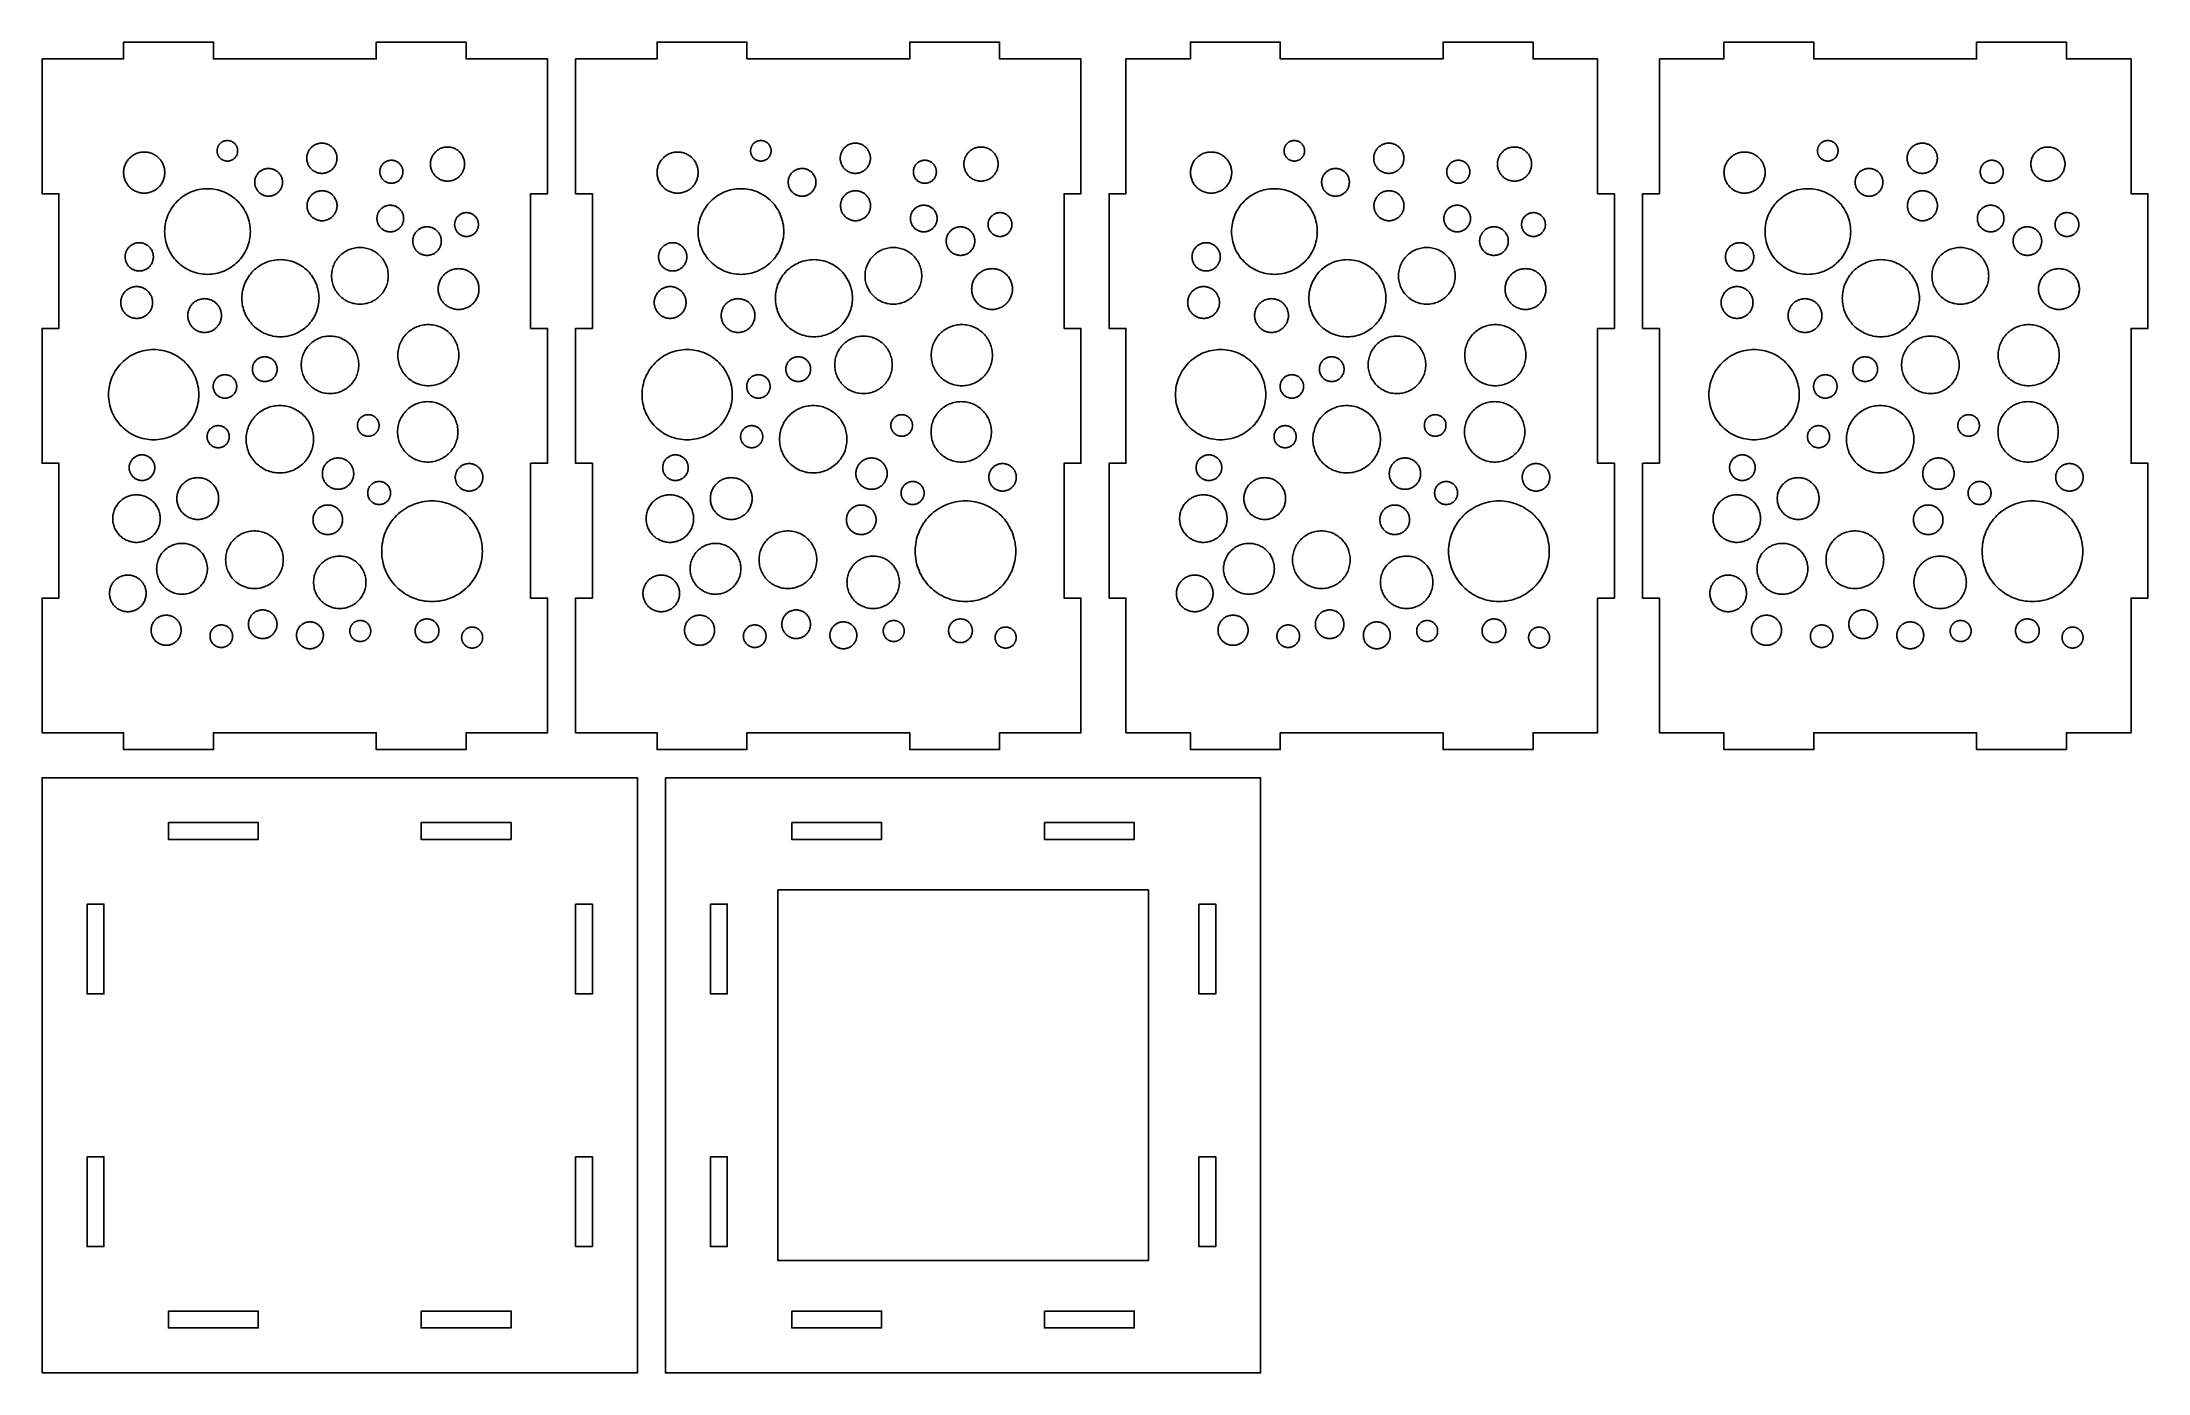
# Model space of a CAD drawing. Header units: millimetres. Extents: x 0 to 375, y -237 to 0.
import ezdxf

# ---------------------------------------------------------------- set-up
doc = ezdxf.new("R2010")
doc.units = ezdxf.units.MM
doc.layers.add('CUT', color=1, linetype='Continuous')

msp = doc.modelspace()

# ---------------------------------------------------------------- linework, layer by layer
at = {"layer": 'CUT'}
for points in [[(3, -123), (0, -123), (0, -99), (3, -99), (3, -75), (0, -75), (0, -51), (3, -51), (3, -27), (0, -27), (0, -3), (3, -3), (14.5, -3), (14.5, 0), (30.5, 0), (30.5, -3), (59.5, -3), (59.5, 0), (75.5, 0), (75.5, -3), (87, -3), (90, -3), (90, -27), (87, -27), (87, -51), (90, -51), (90, -75), (87, -75), (87, -99), (90, -99), (90, -123), (87, -123), (75.5, -123), (75.5, -126), (59.5, -126), (59.5, -123), (30.5, -123), (30.5, -126), (14.5, -126), (14.5, -123), (3, -123)], [(98, -123), (95, -123), (95, -99), (98, -99), (98, -75), (95, -75), (95, -51), (98, -51), (98, -27), (95, -27), (95, -3), (98, -3), (109.5, -3), (109.5, 0), (125.5, 0), (125.5, -3), (154.5, -3), (154.5, 0), (170.5, 0), (170.5, -3), (182, -3), (185, -3), (185, -27), (182, -27), (182, -51), (185, -51), (185, -75), (182, -75), (182, -99), (185, -99), (185, -123), (182, -123), (170.5, -123), (170.5, -126), (154.5, -126), (154.5, -123), (125.5, -123), (125.5, -126), (109.5, -126), (109.5, -123), (98, -123)], [(265.5, -126), (249.5, -126), (249.5, -123), (220.5, -123), (220.5, -126), (204.5, -126), (204.5, -123), (193, -123), (193, -99), (190, -99), (190, -75), (193, -75), (193, -51), (190, -51), (190, -27), (193, -27), (193, -3), (204.5, -3), (204.5, 0), (220.5, 0), (220.5, -3), (249.5, -3), (249.5, 0), (265.5, 0), (265.5, -3), (277, -3), (277, -27), (280, -27), (280, -51), (277, -51), (277, -75), (280, -75), (280, -99), (277, -99), (277, -123), (265.5, -123), (265.5, -126)], [(360.5, -126), (344.5, -126), (344.5, -123), (315.5, -123), (315.5, -126), (299.5, -126), (299.5, -123), (288, -123), (288, -99), (285, -99), (285, -75), (288, -75), (288, -51), (285, -51), (285, -27), (288, -27), (288, -3), (299.5, -3), (299.5, 0), (315.5, 0), (315.5, -3), (344.5, -3), (344.5, 0), (360.5, 0), (360.5, -3), (372, -3), (372, -27), (375, -27), (375, -51), (372, -51), (372, -75), (375, -75), (375, -99), (372, -99), (372, -123), (360.5, -123), (360.5, -126)], [(34.77, -19.81), (34.79, -19.72), (34.8, -19.63), (34.82, -19.54), (34.82, -19.45), (34.82, -19.36), (34.82, -19.27), (34.82, -19.18), (34.8, -19.1), (34.79, -19.01), (34.77, -18.92), (34.75, -18.83), (34.72, -18.75), (34.68, -18.66), (34.65, -18.58), (34.61, -18.5), (34.56, -18.42), (34.52, -18.35), (34.46, -18.27), (34.41, -18.2), (34.35, -18.14), (34.29, -18.07), (34.22, -18.01), (34.16, -17.95), (34.08, -17.9), (34.01, -17.84), (33.94, -17.8), (33.86, -17.75), (33.78, -17.71), (33.7, -17.67), (33.61, -17.64), (33.53, -17.61), (33.44, -17.59), (33.35, -17.57), (33.26, -17.56), (33.18, -17.54), (33.09, -17.54), (33, -17.54), (32.91, -17.54), (32.82, -17.54), (32.73, -17.56), (32.64, -17.57), (32.55, -17.59), (32.47, -17.61), (32.38, -17.64), (32.3, -17.67), (32.21, -17.71), (32.13, -17.75), (32.06, -17.8), (31.98, -17.84), (31.91, -17.9), (31.84, -17.95), (31.77, -18.01), (31.7, -18.07), (31.64, -18.14), (31.58, -18.2), (31.53, -18.27), (31.48, -18.35), (31.43, -18.42), (31.38, -18.5), (31.34, -18.58), (31.31, -18.66), (31.27, -18.75), (31.25, -18.83), (31.22, -18.92), (31.2, -19.01), (31.19, -19.1), (31.18, -19.18), (31.17, -19.27), (31.17, -19.36), (31.17, -19.45), (31.18, -19.54), (31.19, -19.63), (31.2, -19.72), (31.22, -19.81), (31.25, -19.89), (31.27, -19.98), (31.31, -20.06), (31.34, -20.14), (31.38, -20.23), (31.43, -20.3), (31.48, -20.38), (31.53, -20.45), (31.58, -20.52), (31.64, -20.59), (31.7, -20.66), (31.77, -20.72), (31.84, -20.78), (31.91, -20.83), (31.98, -20.88), (32.06, -20.93), (32.13, -20.98), (32.21, -21.02), (32.3, -21.05), (32.38, -21.08), (32.47, -21.11), (32.55, -21.14), (32.64, -21.16), (32.73, -21.17), (32.82, -21.18), (32.91, -21.19), (33, -21.19), (33.09, -21.19), (33.18, -21.18), (33.26, -21.17), (33.35, -21.16), (33.44, -21.14), (33.53, -21.11), (33.61, -21.08), (33.7, -21.05), (33.78, -21.02), (33.86, -20.98), (33.94, -20.93), (34.01, -20.88), (34.08, -20.83), (34.16, -20.78), (34.22, -20.72), (34.29, -20.66), (34.35, -20.59), (34.41, -20.52), (34.46, -20.45), (34.52, -20.38), (34.56, -20.3), (34.61, -20.23), (34.65, -20.14), (34.68, -20.06), (34.72, -19.98), (34.75, -19.89), (34.77, -19.81)], [(52.43, -21.34), (52.46, -21.21), (52.48, -21.08), (52.5, -20.95), (52.51, -20.81), (52.51, -20.68), (52.51, -20.55), (52.5, -20.42), (52.48, -20.29), (52.46, -20.16), (52.43, -20.03), (52.39, -19.9), (52.35, -19.78), (52.31, -19.65), (52.25, -19.53), (52.19, -19.41), (52.13, -19.3), (52.06, -19.19), (51.98, -19.08), (51.9, -18.98), (51.81, -18.88), (51.72, -18.78), (51.63, -18.69), (51.53, -18.6), (51.42, -18.52), (51.32, -18.45), (51.2, -18.38), (51.09, -18.31), (50.97, -18.25), (50.85, -18.2), (50.73, -18.15), (50.6, -18.11), (50.47, -18.07), (50.35, -18.04), (50.22, -18.02), (50.08, -18.01), (49.95, -18), (49.82, -17.99), (49.69, -18), (49.56, -18.01), (49.43, -18.02), (49.3, -18.04), (49.17, -18.07), (49.04, -18.11), (48.91, -18.15), (48.79, -18.2), (48.67, -18.25), (48.55, -18.31), (48.44, -18.38), (48.33, -18.45), (48.22, -18.52), (48.11, -18.6), (48.01, -18.69), (47.92, -18.78), (47.83, -18.88), (47.74, -18.98), (47.66, -19.08), (47.58, -19.19), (47.51, -19.3), (47.45, -19.41), (47.39, -19.53), (47.34, -19.65), (47.29, -19.78), (47.25, -19.9), (47.21, -20.03), (47.18, -20.16), (47.16, -20.29), (47.14, -20.42), (47.13, -20.55), (47.13, -20.68), (47.13, -20.81), (47.14, -20.95), (47.16, -21.08), (47.18, -21.21), (47.21, -21.34), (47.25, -21.46), (47.29, -21.59), (47.34, -21.71), (47.39, -21.83), (47.45, -21.95), (47.51, -22.07), (47.58, -22.18), (47.66, -22.29), (47.74, -22.39), (47.83, -22.49), (47.92, -22.58), (48.01, -22.68), (48.11, -22.76), (48.22, -22.84), (48.33, -22.92), (48.44, -22.99), (48.55, -23.06), (48.67, -23.11), (48.79, -23.17), (48.91, -23.22), (49.04, -23.26), (49.17, -23.29), (49.3, -23.32), (49.43, -23.34), (49.56, -23.36), (49.69, -23.37), (49.82, -23.37), (49.95, -23.37), (50.08, -23.36), (50.22, -23.34), (50.35, -23.32), (50.47, -23.29), (50.6, -23.26), (50.73, -23.22), (50.85, -23.17), (50.97, -23.11), (51.09, -23.06), (51.2, -22.99), (51.32, -22.92), (51.42, -22.84), (51.53, -22.76), (51.63, -22.68), (51.72, -22.58), (51.81, -22.49), (51.9, -22.39), (51.98, -22.29), (52.06, -22.18), (52.13, -22.07), (52.19, -21.95), (52.25, -21.83), (52.31, -21.71), (52.35, -21.59), (52.39, -21.46), (52.43, -21.34)], [(75.15, -22.46), (75.18, -22.31), (75.21, -22.17), (75.23, -22.02), (75.24, -21.87), (75.24, -21.72), (75.24, -21.57), (75.23, -21.42), (75.21, -21.27), (75.18, -21.12), (75.15, -20.98), (75.11, -20.84), (75.06, -20.69), (75.01, -20.55), (74.95, -20.42), (74.88, -20.28), (74.81, -20.15), (74.73, -20.03), (74.64, -19.91), (74.55, -19.79), (74.45, -19.67), (74.35, -19.57), (74.24, -19.46), (74.13, -19.37), (74.01, -19.27), (73.89, -19.19), (73.76, -19.11), (73.63, -19.03), (73.5, -18.97), (73.36, -18.91), (73.22, -18.85), (73.08, -18.81), (72.94, -18.77), (72.79, -18.73), (72.65, -18.71), (72.5, -18.69), (72.35, -18.68), (72.2, -18.68), (72.05, -18.68), (71.9, -18.69), (71.75, -18.71), (71.6, -18.73), (71.46, -18.77), (71.32, -18.81), (71.17, -18.85), (71.03, -18.91), (70.9, -18.97), (70.76, -19.03), (70.63, -19.11), (70.51, -19.19), (70.39, -19.27), (70.27, -19.37), (70.15, -19.46), (70.05, -19.57), (69.94, -19.67), (69.85, -19.79), (69.75, -19.91), (69.67, -20.03), (69.59, -20.15), (69.51, -20.28), (69.45, -20.42), (69.39, -20.55), (69.33, -20.69), (69.29, -20.84), (69.25, -20.98), (69.21, -21.12), (69.19, -21.27), (69.17, -21.42), (69.16, -21.57), (69.16, -21.72), (69.16, -21.87), (69.17, -22.02), (69.19, -22.17), (69.21, -22.31), (69.25, -22.46), (69.29, -22.6), (69.33, -22.74), (69.39, -22.88), (69.45, -23.02), (69.51, -23.15), (69.59, -23.28), (69.67, -23.41), (69.75, -23.53), (69.85, -23.65), (69.94, -23.76), (70.05, -23.87), (70.15, -23.97), (70.27, -24.07), (70.39, -24.16), (70.51, -24.25), (70.63, -24.33), (70.76, -24.4), (70.9, -24.47), (71.03, -24.53), (71.17, -24.58), (71.32, -24.63), (71.46, -24.67), (71.6, -24.7), (71.75, -24.73), (71.9, -24.75), (72.05, -24.76), (72.2, -24.76), (72.35, -24.76), (72.5, -24.75), (72.65, -24.73), (72.79, -24.7), (72.94, -24.67), (73.08, -24.63), (73.22, -24.58), (73.36, -24.53), (73.5, -24.47), (73.63, -24.4), (73.76, -24.33), (73.89, -24.25), (74.01, -24.16), (74.13, -24.07), (74.24, -23.97), (74.35, -23.87), (74.45, -23.76), (74.55, -23.65), (74.64, -23.53), (74.73, -23.41), (74.81, -23.28), (74.88, -23.15), (74.95, -23.02), (75.01, -22.88), (75.06, -22.74), (75.11, -22.6), (75.15, -22.46)], [(129.77, -19.81), (129.79, -19.72), (129.8, -19.63), (129.82, -19.54), (129.82, -19.45), (129.82, -19.36), (129.82, -19.27), (129.82, -19.18), (129.8, -19.1), (129.79, -19.01), (129.77, -18.92), (129.75, -18.83), (129.72, -18.75), (129.68, -18.66), (129.65, -18.58), (129.61, -18.5), (129.56, -18.42), (129.52, -18.35), (129.46, -18.27), (129.41, -18.2), (129.35, -18.14), (129.29, -18.07), (129.22, -18.01), (129.16, -17.95), (129.08, -17.9), (129.01, -17.84), (128.94, -17.8), (128.86, -17.75), (128.78, -17.71), (128.7, -17.67), (128.61, -17.64), (128.53, -17.61), (128.44, -17.59), (128.35, -17.57), (128.26, -17.56), (128.18, -17.54), (128.09, -17.54), (128, -17.54), (127.91, -17.54), (127.82, -17.54), (127.73, -17.56), (127.64, -17.57), (127.55, -17.59), (127.47, -17.61), (127.38, -17.64), (127.3, -17.67), (127.21, -17.71), (127.13, -17.75), (127.06, -17.8), (126.98, -17.84), (126.91, -17.9), (126.84, -17.95), (126.77, -18.01), (126.7, -18.07), (126.64, -18.14), (126.58, -18.2), (126.53, -18.27), (126.48, -18.35), (126.43, -18.42), (126.38, -18.5), (126.34, -18.58), (126.31, -18.66), (126.27, -18.75), (126.25, -18.83), (126.22, -18.92), (126.2, -19.01), (126.19, -19.1), (126.18, -19.18), (126.17, -19.27), (126.17, -19.36), (126.17, -19.45), (126.18, -19.54), (126.19, -19.63), (126.2, -19.72), (126.22, -19.81), (126.25, -19.89), (126.27, -19.98), (126.31, -20.06), (126.34, -20.14), (126.38, -20.23), (126.43, -20.3), (126.48, -20.38), (126.53, -20.45), (126.58, -20.52), (126.64, -20.59), (126.7, -20.66), (126.77, -20.72), (126.84, -20.78), (126.91, -20.83), (126.98, -20.88), (127.06, -20.93), (127.13, -20.98), (127.21, -21.02), (127.3, -21.05), (127.38, -21.08), (127.47, -21.11), (127.55, -21.14), (127.64, -21.16), (127.73, -21.17), (127.82, -21.18), (127.91, -21.19), (128, -21.19), (128.09, -21.19), (128.18, -21.18), (128.26, -21.17), (128.35, -21.16), (128.44, -21.14), (128.53, -21.11), (128.61, -21.08), (128.7, -21.05), (128.78, -21.02), (128.86, -20.98), (128.94, -20.93), (129.01, -20.88), (129.08, -20.83), (129.16, -20.78), (129.22, -20.72), (129.29, -20.66), (129.35, -20.59), (129.41, -20.52), (129.46, -20.45), (129.52, -20.38), (129.56, -20.3), (129.61, -20.23), (129.65, -20.14), (129.68, -20.06), (129.72, -19.98), (129.75, -19.89), (129.77, -19.81)], [(147.43, -21.34), (147.46, -21.21), (147.48, -21.08), (147.5, -20.95), (147.51, -20.81), (147.51, -20.68), (147.51, -20.55), (147.5, -20.42), (147.48, -20.29), (147.46, -20.16), (147.43, -20.03), (147.39, -19.9), (147.35, -19.78), (147.31, -19.65), (147.25, -19.53), (147.19, -19.41), (147.13, -19.3), (147.06, -19.19), (146.98, -19.08), (146.9, -18.98), (146.81, -18.88), (146.72, -18.78), (146.63, -18.69), (146.53, -18.6), (146.42, -18.52), (146.32, -18.45), (146.2, -18.38), (146.09, -18.31), (145.97, -18.25), (145.85, -18.2), (145.73, -18.15), (145.6, -18.11), (145.47, -18.07), (145.35, -18.04), (145.22, -18.02), (145.08, -18.01), (144.95, -18), (144.82, -17.99), (144.69, -18), (144.56, -18.01), (144.43, -18.02), (144.3, -18.04), (144.17, -18.07), (144.04, -18.11), (143.91, -18.15), (143.79, -18.2), (143.67, -18.25), (143.55, -18.31), (143.44, -18.38), (143.33, -18.45), (143.22, -18.52), (143.11, -18.6), (143.01, -18.69), (142.92, -18.78), (142.83, -18.88), (142.74, -18.98), (142.66, -19.08), (142.58, -19.19), (142.51, -19.3), (142.45, -19.41), (142.39, -19.53), (142.34, -19.65), (142.29, -19.78), (142.25, -19.9), (142.21, -20.03), (142.18, -20.16), (142.16, -20.29), (142.14, -20.42), (142.13, -20.55), (142.13, -20.68), (142.13, -20.81), (142.14, -20.95), (142.16, -21.08), (142.18, -21.21), (142.21, -21.34), (142.25, -21.46), (142.29, -21.59), (142.34, -21.71), (142.39, -21.83), (142.45, -21.95), (142.51, -22.07), (142.58, -22.18), (142.66, -22.29), (142.74, -22.39), (142.83, -22.49), (142.92, -22.58), (143.01, -22.68), (143.11, -22.76), (143.22, -22.84), (143.33, -22.92), (143.44, -22.99), (143.55, -23.06), (143.67, -23.11), (143.79, -23.17), (143.91, -23.22), (144.04, -23.26), (144.17, -23.29), (144.3, -23.32), (144.43, -23.34), (144.56, -23.36), (144.69, -23.37), (144.82, -23.37), (144.95, -23.37), (145.08, -23.36), (145.22, -23.34), (145.35, -23.32), (145.47, -23.29), (145.6, -23.26), (145.73, -23.22), (145.85, -23.17), (145.97, -23.11), (146.09, -23.06), (146.2, -22.99), (146.32, -22.92), (146.42, -22.84), (146.53, -22.76), (146.63, -22.68), (146.72, -22.58), (146.81, -22.49), (146.9, -22.39), (146.98, -22.29), (147.06, -22.18), (147.13, -22.07), (147.19, -21.95), (147.25, -21.83), (147.31, -21.71), (147.35, -21.59), (147.39, -21.46), (147.43, -21.34)], [(170.15, -22.46), (170.18, -22.31), (170.21, -22.17), (170.23, -22.02), (170.24, -21.87), (170.24, -21.72), (170.24, -21.57), (170.23, -21.42), (170.21, -21.27), (170.18, -21.12), (170.15, -20.98), (170.11, -20.84), (170.06, -20.69), (170.01, -20.55), (169.95, -20.42), (169.88, -20.28), (169.81, -20.15), (169.73, -20.03), (169.64, -19.91), (169.55, -19.79), (169.45, -19.67), (169.35, -19.57), (169.24, -19.46), (169.13, -19.37), (169.01, -19.27), (168.89, -19.19), (168.76, -19.11), (168.63, -19.03), (168.5, -18.97), (168.36, -18.91), (168.22, -18.85), (168.08, -18.81), (167.94, -18.77), (167.79, -18.73), (167.65, -18.71), (167.5, -18.69), (167.35, -18.68), (167.2, -18.68), (167.05, -18.68), (166.9, -18.69), (166.75, -18.71), (166.6, -18.73), (166.46, -18.77), (166.32, -18.81), (166.17, -18.85), (166.03, -18.91), (165.9, -18.97), (165.76, -19.03), (165.63, -19.11), (165.51, -19.19), (165.39, -19.27), (165.27, -19.37), (165.15, -19.46), (165.05, -19.57), (164.94, -19.67), (164.85, -19.79), (164.75, -19.91), (164.67, -20.03), (164.59, -20.15), (164.51, -20.28), (164.45, -20.42), (164.39, -20.55), (164.33, -20.69), (164.29, -20.84), (164.25, -20.98), (164.21, -21.12), (164.19, -21.27), (164.17, -21.42), (164.16, -21.57), (164.16, -21.72), (164.16, -21.87), (164.17, -22.02), (164.19, -22.17), (164.21, -22.31), (164.25, -22.46), (164.29, -22.6), (164.33, -22.74), (164.39, -22.88), (164.45, -23.02), (164.51, -23.15), (164.59, -23.28), (164.67, -23.41), (164.75, -23.53), (164.85, -23.65), (164.94, -23.76), (165.05, -23.87), (165.15, -23.97), (165.27, -24.07), (165.39, -24.16), (165.51, -24.25), (165.63, -24.33), (165.76, -24.4), (165.9, -24.47), (166.03, -24.53), (166.17, -24.58), (166.32, -24.63), (166.46, -24.67), (166.6, -24.7), (166.75, -24.73), (166.9, -24.75), (167.05, -24.76), (167.2, -24.76), (167.35, -24.76), (167.5, -24.75), (167.65, -24.73), (167.79, -24.7), (167.94, -24.67), (168.08, -24.63), (168.22, -24.58), (168.36, -24.53), (168.5, -24.47), (168.63, -24.4), (168.76, -24.33), (168.89, -24.25), (169.01, -24.16), (169.13, -24.07), (169.24, -23.97), (169.35, -23.87), (169.45, -23.76), (169.55, -23.65), (169.64, -23.53), (169.73, -23.41), (169.81, -23.28), (169.88, -23.15), (169.95, -23.02), (170.01, -22.88), (170.06, -22.74), (170.11, -22.6), (170.15, -22.46)], [(224.77, -19.81), (224.79, -19.72), (224.8, -19.63), (224.82, -19.54), (224.82, -19.45), (224.82, -19.36), (224.82, -19.27), (224.82, -19.18), (224.8, -19.1), (224.79, -19.01), (224.77, -18.92), (224.75, -18.83), (224.72, -18.75), (224.68, -18.66), (224.65, -18.58), (224.61, -18.5), (224.56, -18.42), (224.52, -18.35), (224.46, -18.27), (224.41, -18.2), (224.35, -18.14), (224.29, -18.07), (224.22, -18.01), (224.16, -17.95), (224.08, -17.9), (224.01, -17.84), (223.94, -17.8), (223.86, -17.75), (223.78, -17.71), (223.7, -17.67), (223.61, -17.64), (223.53, -17.61), (223.44, -17.59), (223.35, -17.57), (223.26, -17.56), (223.18, -17.54), (223.09, -17.54), (223, -17.54), (222.91, -17.54), (222.82, -17.54), (222.73, -17.56), (222.64, -17.57), (222.55, -17.59), (222.47, -17.61), (222.38, -17.64), (222.3, -17.67), (222.21, -17.71), (222.13, -17.75), (222.06, -17.8), (221.98, -17.84), (221.91, -17.9), (221.84, -17.95), (221.77, -18.01), (221.7, -18.07), (221.64, -18.14), (221.58, -18.2), (221.53, -18.27), (221.48, -18.35), (221.43, -18.42), (221.38, -18.5), (221.34, -18.58), (221.31, -18.66), (221.27, -18.75), (221.25, -18.83), (221.22, -18.92), (221.2, -19.01), (221.19, -19.1), (221.18, -19.18), (221.17, -19.27), (221.17, -19.36), (221.17, -19.45), (221.18, -19.54), (221.19, -19.63), (221.2, -19.72), (221.22, -19.81), (221.25, -19.89), (221.27, -19.98), (221.31, -20.06), (221.34, -20.14), (221.38, -20.23), (221.43, -20.3), (221.48, -20.38), (221.53, -20.45), (221.58, -20.52), (221.64, -20.59), (221.7, -20.66), (221.77, -20.72), (221.84, -20.78), (221.91, -20.83), (221.98, -20.88), (222.06, -20.93), (222.13, -20.98), (222.21, -21.02), (222.3, -21.05), (222.38, -21.08), (222.47, -21.11), (222.55, -21.14), (222.64, -21.16), (222.73, -21.17), (222.82, -21.18), (222.91, -21.19), (223, -21.19), (223.09, -21.19), (223.18, -21.18), (223.26, -21.17), (223.35, -21.16), (223.44, -21.14), (223.53, -21.11), (223.61, -21.08), (223.7, -21.05), (223.78, -21.02), (223.86, -20.98), (223.94, -20.93), (224.01, -20.88), (224.08, -20.83), (224.16, -20.78), (224.22, -20.72), (224.29, -20.66), (224.35, -20.59), (224.41, -20.52), (224.46, -20.45), (224.52, -20.38), (224.56, -20.3), (224.61, -20.23), (224.65, -20.14), (224.68, -20.06), (224.72, -19.98), (224.75, -19.89), (224.77, -19.81)], [(242.43, -21.34), (242.46, -21.21), (242.48, -21.08), (242.5, -20.95), (242.51, -20.81), (242.51, -20.68), (242.51, -20.55), (242.5, -20.42), (242.48, -20.29), (242.46, -20.16), (242.43, -20.03), (242.39, -19.9), (242.35, -19.78), (242.31, -19.65), (242.25, -19.53), (242.19, -19.41), (242.13, -19.3), (242.06, -19.19), (241.98, -19.08), (241.9, -18.98), (241.81, -18.88), (241.72, -18.78), (241.63, -18.69), (241.53, -18.6), (241.42, -18.52), (241.32, -18.45), (241.2, -18.38), (241.09, -18.31), (240.97, -18.25), (240.85, -18.2), (240.73, -18.15), (240.6, -18.11), (240.47, -18.07), (240.35, -18.04), (240.22, -18.02), (240.08, -18.01), (239.95, -18), (239.82, -17.99), (239.69, -18), (239.56, -18.01), (239.43, -18.02), (239.3, -18.04), (239.17, -18.07), (239.04, -18.11), (238.91, -18.15), (238.79, -18.2), (238.67, -18.25), (238.55, -18.31), (238.44, -18.38), (238.33, -18.45), (238.22, -18.52), (238.11, -18.6), (238.01, -18.69), (237.92, -18.78), (237.83, -18.88), (237.74, -18.98), (237.66, -19.08), (237.58, -19.19), (237.51, -19.3), (237.45, -19.41), (237.39, -19.53), (237.34, -19.65), (237.29, -19.78), (237.25, -19.9), (237.21, -20.03), (237.18, -20.16), (237.16, -20.29), (237.14, -20.42), (237.13, -20.55), (237.13, -20.68), (237.13, -20.81), (237.14, -20.95), (237.16, -21.08), (237.18, -21.21), (237.21, -21.34), (237.25, -21.46), (237.29, -21.59), (237.34, -21.71), (237.39, -21.83), (237.45, -21.95), (237.51, -22.07), (237.58, -22.18), (237.66, -22.29), (237.74, -22.39), (237.83, -22.49), (237.92, -22.58), (238.01, -22.68), (238.11, -22.76), (238.22, -22.84), (238.33, -22.92), (238.44, -22.99), (238.55, -23.06), (238.67, -23.11), (238.79, -23.17), (238.91, -23.22), (239.04, -23.26), (239.17, -23.29), (239.3, -23.32), (239.43, -23.34), (239.56, -23.36), (239.69, -23.37), (239.82, -23.37), (239.95, -23.37), (240.08, -23.36), (240.22, -23.34), (240.35, -23.32), (240.47, -23.29), (240.6, -23.26), (240.73, -23.22), (240.85, -23.17), (240.97, -23.11), (241.09, -23.06), (241.2, -22.99), (241.32, -22.92), (241.42, -22.84), (241.53, -22.76), (241.63, -22.68), (241.72, -22.58), (241.81, -22.49), (241.9, -22.39), (241.98, -22.29), (242.06, -22.18), (242.13, -22.07), (242.19, -21.95), (242.25, -21.83), (242.31, -21.71), (242.35, -21.59), (242.39, -21.46), (242.43, -21.34)], [(265.15, -22.46), (265.18, -22.31), (265.21, -22.17), (265.23, -22.02), (265.24, -21.87), (265.24, -21.72), (265.24, -21.57), (265.23, -21.42), (265.21, -21.27), (265.18, -21.12), (265.15, -20.98), (265.11, -20.84), (265.06, -20.69), (265.01, -20.55), (264.95, -20.42), (264.88, -20.28), (264.81, -20.15), (264.73, -20.03), (264.64, -19.91), (264.55, -19.79), (264.45, -19.67), (264.35, -19.57), (264.24, -19.46), (264.13, -19.37), (264.01, -19.27), (263.89, -19.19), (263.76, -19.11), (263.63, -19.03), (263.5, -18.97), (263.36, -18.91), (263.22, -18.85), (263.08, -18.81), (262.94, -18.77), (262.79, -18.73), (262.65, -18.71), (262.5, -18.69), (262.35, -18.68), (262.2, -18.68), (262.05, -18.68), (261.9, -18.69), (261.75, -18.71), (261.6, -18.73), (261.46, -18.77), (261.32, -18.81), (261.17, -18.85), (261.03, -18.91), (260.9, -18.97), (260.76, -19.03), (260.63, -19.11), (260.51, -19.19), (260.39, -19.27), (260.27, -19.37), (260.15, -19.46), (260.05, -19.57), (259.94, -19.67), (259.85, -19.79), (259.75, -19.91), (259.67, -20.03), (259.59, -20.15), (259.51, -20.28), (259.45, -20.42), (259.39, -20.55), (259.33, -20.69), (259.29, -20.84), (259.25, -20.98), (259.21, -21.12), (259.19, -21.27), (259.17, -21.42), (259.16, -21.57), (259.16, -21.72), (259.16, -21.87), (259.17, -22.02), (259.19, -22.17), (259.21, -22.31), (259.25, -22.46), (259.29, -22.6), (259.33, -22.74), (259.39, -22.88), (259.45, -23.02), (259.51, -23.15), (259.59, -23.28), (259.67, -23.41), (259.75, -23.53), (259.85, -23.65), (259.94, -23.76), (260.05, -23.87), (260.15, -23.97), (260.27, -24.07), (260.39, -24.16), (260.51, -24.25), (260.63, -24.33), (260.76, -24.4), (260.9, -24.47), (261.03, -24.53), (261.17, -24.58), (261.32, -24.63), (261.46, -24.67), (261.6, -24.7), (261.75, -24.73), (261.9, -24.75), (262.05, -24.76), (262.2, -24.76), (262.35, -24.76), (262.5, -24.75), (262.65, -24.73), (262.79, -24.7), (262.94, -24.67), (263.08, -24.63), (263.22, -24.58), (263.36, -24.53), (263.5, -24.47), (263.63, -24.4), (263.76, -24.33), (263.89, -24.25), (264.01, -24.16), (264.13, -24.07), (264.24, -23.97), (264.35, -23.87), (264.45, -23.76), (264.55, -23.65), (264.64, -23.53), (264.73, -23.41), (264.81, -23.28), (264.88, -23.15), (264.95, -23.02), (265.01, -22.88), (265.06, -22.74), (265.11, -22.6), (265.15, -22.46)], [(319.77, -19.81), (319.79, -19.72), (319.8, -19.63), (319.82, -19.54), (319.82, -19.45), (319.82, -19.36), (319.82, -19.27), (319.82, -19.18), (319.8, -19.1), (319.79, -19.01), (319.77, -18.92), (319.75, -18.83), (319.72, -18.75), (319.68, -18.66), (319.65, -18.58), (319.61, -18.5), (319.56, -18.42), (319.52, -18.35), (319.46, -18.27), (319.41, -18.2), (319.35, -18.14), (319.29, -18.07), (319.22, -18.01), (319.16, -17.95), (319.08, -17.9), (319.01, -17.84), (318.94, -17.8), (318.86, -17.75), (318.78, -17.71), (318.7, -17.67), (318.61, -17.64), (318.53, -17.61), (318.44, -17.59), (318.35, -17.57), (318.26, -17.56), (318.18, -17.54), (318.09, -17.54), (318, -17.54), (317.91, -17.54), (317.82, -17.54), (317.73, -17.56), (317.64, -17.57), (317.55, -17.59), (317.47, -17.61), (317.38, -17.64), (317.3, -17.67), (317.21, -17.71), (317.13, -17.75), (317.06, -17.8), (316.98, -17.84), (316.91, -17.9), (316.84, -17.95), (316.77, -18.01), (316.7, -18.07), (316.64, -18.14), (316.58, -18.2), (316.53, -18.27), (316.48, -18.35), (316.43, -18.42), (316.38, -18.5), (316.34, -18.58), (316.31, -18.66), (316.27, -18.75), (316.25, -18.83), (316.22, -18.92), (316.2, -19.01), (316.19, -19.1), (316.18, -19.18), (316.17, -19.27), (316.17, -19.36), (316.17, -19.45), (316.18, -19.54), (316.19, -19.63), (316.2, -19.72), (316.22, -19.81), (316.25, -19.89), (316.27, -19.98), (316.31, -20.06), (316.34, -20.14), (316.38, -20.23), (316.43, -20.3), (316.48, -20.38), (316.53, -20.45), (316.58, -20.52), (316.64, -20.59), (316.7, -20.66), (316.77, -20.72), (316.84, -20.78), (316.91, -20.83), (316.98, -20.88), (317.06, -20.93), (317.13, -20.98), (317.21, -21.02), (317.3, -21.05), (317.38, -21.08), (317.47, -21.11), (317.55, -21.14), (317.64, -21.16), (317.73, -21.17), (317.82, -21.18), (317.91, -21.19), (318, -21.19), (318.09, -21.19), (318.18, -21.18), (318.26, -21.17), (318.35, -21.16), (318.44, -21.14), (318.53, -21.11), (318.61, -21.08), (318.7, -21.05), (318.78, -21.02), (318.86, -20.98), (318.94, -20.93), (319.01, -20.88), (319.08, -20.83), (319.16, -20.78), (319.22, -20.72), (319.29, -20.66), (319.35, -20.59), (319.41, -20.52), (319.46, -20.45), (319.52, -20.38), (319.56, -20.3), (319.61, -20.23), (319.65, -20.14), (319.68, -20.06), (319.72, -19.98), (319.75, -19.89), (319.77, -19.81)], [(337.43, -21.34), (337.46, -21.21), (337.48, -21.08), (337.5, -20.95), (337.51, -20.81), (337.51, -20.68), (337.51, -20.55), (337.5, -20.42), (337.48, -20.29), (337.46, -20.16), (337.43, -20.03), (337.39, -19.9), (337.35, -19.78), (337.31, -19.65), (337.25, -19.53), (337.19, -19.41), (337.13, -19.3), (337.06, -19.19), (336.98, -19.08), (336.9, -18.98), (336.81, -18.88), (336.72, -18.78), (336.63, -18.69), (336.53, -18.6), (336.42, -18.52), (336.32, -18.45), (336.2, -18.38), (336.09, -18.31), (335.97, -18.25), (335.85, -18.2), (335.73, -18.15), (335.6, -18.11), (335.47, -18.07), (335.35, -18.04), (335.22, -18.02), (335.08, -18.01), (334.95, -18), (334.82, -17.99), (334.69, -18), (334.56, -18.01), (334.43, -18.02), (334.3, -18.04), (334.17, -18.07), (334.04, -18.11), (333.91, -18.15), (333.79, -18.2), (333.67, -18.25), (333.55, -18.31), (333.44, -18.38), (333.33, -18.45), (333.22, -18.52), (333.11, -18.6), (333.01, -18.69), (332.92, -18.78), (332.83, -18.88), (332.74, -18.98), (332.66, -19.08), (332.58, -19.19), (332.51, -19.3), (332.45, -19.41), (332.39, -19.53), (332.34, -19.65), (332.29, -19.78), (332.25, -19.9), (332.21, -20.03), (332.18, -20.16), (332.16, -20.29), (332.14, -20.42), (332.13, -20.55), (332.13, -20.68), (332.13, -20.81), (332.14, -20.95), (332.16, -21.08), (332.18, -21.21), (332.21, -21.34), (332.25, -21.46), (332.29, -21.59), (332.34, -21.71), (332.39, -21.83), (332.45, -21.95), (332.51, -22.07), (332.58, -22.18), (332.66, -22.29), (332.74, -22.39), (332.83, -22.49), (332.92, -22.58), (333.01, -22.68), (333.11, -22.76), (333.22, -22.84), (333.33, -22.92), (333.44, -22.99), (333.55, -23.06), (333.67, -23.11), (333.79, -23.17), (333.91, -23.22), (334.04, -23.26), (334.17, -23.29), (334.3, -23.32), (334.43, -23.34), (334.56, -23.36), (334.69, -23.37), (334.82, -23.37), (334.95, -23.37), (335.08, -23.36), (335.22, -23.34), (335.35, -23.32), (335.47, -23.29), (335.6, -23.26), (335.73, -23.22), (335.85, -23.17), (335.97, -23.11), (336.09, -23.06), (336.2, -22.99), (336.32, -22.92), (336.42, -22.84), (336.53, -22.76), (336.63, -22.68), (336.72, -22.58), (336.81, -22.49), (336.9, -22.39), (336.98, -22.29), (337.06, -22.18), (337.13, -22.07), (337.19, -21.95), (337.25, -21.83), (337.31, -21.71), (337.35, -21.59), (337.39, -21.46), (337.43, -21.34)], [(360.15, -22.46), (360.18, -22.31), (360.21, -22.17), (360.23, -22.02), (360.24, -21.87), (360.24, -21.72), (360.24, -21.57), (360.23, -21.42), (360.21, -21.27), (360.18, -21.12), (360.15, -20.98), (360.11, -20.84), (360.06, -20.69), (360.01, -20.55), (359.95, -20.42), (359.88, -20.28), (359.81, -20.15), (359.73, -20.03), (359.64, -19.91), (359.55, -19.79), (359.45, -19.67), (359.35, -19.57), (359.24, -19.46), (359.13, -19.37), (359.01, -19.27), (358.89, -19.19), (358.76, -19.11), (358.63, -19.03), (358.5, -18.97), (358.36, -18.91), (358.22, -18.85), (358.08, -18.81), (357.94, -18.77), (357.79, -18.73), (357.65, -18.71), (357.5, -18.69), (357.35, -18.68), (357.2, -18.68), (357.05, -18.68), (356.9, -18.69), (356.75, -18.71), (356.6, -18.73), (356.46, -18.77), (356.32, -18.81), (356.17, -18.85), (356.03, -18.91), (355.9, -18.97), (355.76, -19.03), (355.63, -19.11), (355.51, -19.19), (355.39, -19.27), (355.27, -19.37), (355.15, -19.46), (355.05, -19.57), (354.94, -19.67), (354.85, -19.79), (354.75, -19.91), (354.67, -20.03), (354.59, -20.15), (354.51, -20.28), (354.45, -20.42), (354.39, -20.55), (354.33, -20.69), (354.29, -20.84), (354.25, -20.98), (354.21, -21.12), (354.19, -21.27), (354.17, -21.42), (354.16, -21.57), (354.16, -21.72), (354.16, -21.87), (354.17, -22.02), (354.19, -22.17), (354.21, -22.31), (354.25, -22.46), (354.29, -22.6), (354.33, -22.74), (354.39, -22.88), (354.45, -23.02), (354.51, -23.15), (354.59, -23.28), (354.67, -23.41), (354.75, -23.53), (354.85, -23.65), (354.94, -23.76), (355.05, -23.87), (355.15, -23.97), (355.27, -24.07), (355.39, -24.16), (355.51, -24.25), (355.63, -24.33), (355.76, -24.4), (355.9, -24.47), (356.03, -24.53), (356.17, -24.58), (356.32, -24.63), (356.46, -24.67), (356.6, -24.7), (356.75, -24.73), (356.9, -24.75), (357.05, -24.76), (357.2, -24.76), (357.35, -24.76), (357.5, -24.75), (357.65, -24.73), (357.79, -24.7), (357.94, -24.67), (358.08, -24.63), (358.22, -24.58), (358.36, -24.53), (358.5, -24.47), (358.63, -24.4), (358.76, -24.33), (358.89, -24.25), (359.01, -24.16), (359.13, -24.07), (359.24, -23.97), (359.35, -23.87), (359.45, -23.76), (359.55, -23.65), (359.64, -23.53), (359.73, -23.41), (359.81, -23.28), (359.88, -23.15), (359.95, -23.02), (360.01, -22.88), (360.06, -22.74), (360.11, -22.6), (360.15, -22.46)], [(21.73, -24.12), (21.77, -23.95), (21.8, -23.77), (21.82, -23.59), (21.84, -23.41), (21.84, -23.23), (21.84, -23.05), (21.82, -22.88), (21.8, -22.7), (21.77, -22.52), (21.73, -22.34), (21.68, -22.17), (21.63, -22), (21.56, -21.83), (21.49, -21.67), (21.41, -21.51), (21.32, -21.35), (21.22, -21.2), (21.12, -21.05), (21.01, -20.91), (20.89, -20.77), (20.77, -20.64), (20.64, -20.52), (20.5, -20.4), (20.36, -20.29), (20.21, -20.19), (20.06, -20.09), (19.9, -20), (19.74, -19.92), (19.58, -19.85), (19.41, -19.78), (19.24, -19.73), (19.07, -19.68), (18.89, -19.64), (18.72, -19.61), (18.54, -19.59), (18.36, -19.57), (18.18, -19.57), (18, -19.57), (17.82, -19.59), (17.64, -19.61), (17.46, -19.64), (17.29, -19.68), (17.11, -19.73), (16.94, -19.78), (16.78, -19.85), (16.61, -19.92), (16.45, -20), (16.29, -20.09), (16.14, -20.19), (16, -20.29), (15.85, -20.4), (15.72, -20.52), (15.59, -20.64), (15.46, -20.77), (15.35, -20.91), (15.24, -21.05), (15.13, -21.2), (15.04, -21.35), (14.95, -21.51), (14.87, -21.67), (14.79, -21.83), (14.73, -22), (14.67, -22.17), (14.62, -22.34), (14.58, -22.52), (14.55, -22.7), (14.53, -22.88), (14.52, -23.05), (14.51, -23.23), (14.52, -23.41), (14.53, -23.59), (14.55, -23.77), (14.58, -23.95), (14.62, -24.12), (14.67, -24.3), (14.73, -24.47), (14.79, -24.64), (14.87, -24.8), (14.95, -24.96), (15.04, -25.12), (15.13, -25.27), (15.24, -25.42), (15.35, -25.56), (15.46, -25.69), (15.59, -25.82), (15.72, -25.95), (15.85, -26.07), (16, -26.18), (16.14, -26.28), (16.29, -26.38), (16.45, -26.47), (16.61, -26.55), (16.78, -26.62), (16.94, -26.68), (17.11, -26.74), (17.29, -26.79), (17.46, -26.83), (17.64, -26.86), (17.82, -26.88), (18, -26.89), (18.18, -26.9), (18.36, -26.89), (18.54, -26.88), (18.72, -26.86), (18.89, -26.83), (19.07, -26.79), (19.24, -26.74), (19.41, -26.68), (19.58, -26.62), (19.74, -26.55), (19.9, -26.47), (20.06, -26.38), (20.21, -26.28), (20.36, -26.18), (20.5, -26.07), (20.64, -25.95), (20.77, -25.82), (20.89, -25.69), (21.01, -25.56), (21.12, -25.42), (21.22, -25.27), (21.32, -25.12), (21.41, -24.96), (21.49, -24.8), (21.56, -24.64), (21.63, -24.47), (21.68, -24.3), (21.73, -24.12)], [(42.76, -25.44), (42.78, -25.32), (42.79, -25.2), (42.8, -25.08), (42.8, -24.96), (42.8, -24.84), (42.79, -24.72), (42.78, -24.6), (42.76, -24.48), (42.73, -24.36), (42.7, -24.24), (42.66, -24.13), (42.62, -24.01), (42.57, -23.9), (42.51, -23.8), (42.45, -23.69), (42.39, -23.59), (42.32, -23.49), (42.24, -23.39), (42.16, -23.3), (42.08, -23.21), (41.99, -23.13), (41.9, -23.05), (41.8, -22.98), (41.71, -22.91), (41.6, -22.84), (41.5, -22.78), (41.39, -22.73), (41.28, -22.68), (41.17, -22.63), (41.05, -22.6), (40.93, -22.56), (40.81, -22.54), (40.7, -22.52), (40.57, -22.5), (40.45, -22.49), (40.33, -22.49), (40.21, -22.49), (40.09, -22.5), (39.97, -22.52), (39.85, -22.54), (39.73, -22.56), (39.61, -22.6), (39.5, -22.63), (39.39, -22.68), (39.28, -22.73), (39.17, -22.78), (39.06, -22.84), (38.96, -22.91), (38.86, -22.98), (38.76, -23.05), (38.67, -23.13), (38.58, -23.21), (38.5, -23.3), (38.42, -23.39), (38.35, -23.49), (38.28, -23.59), (38.21, -23.69), (38.15, -23.8), (38.1, -23.9), (38.05, -24.01), (38, -24.13), (37.97, -24.24), (37.93, -24.36), (37.91, -24.48), (37.89, -24.6), (37.87, -24.72), (37.86, -24.84), (37.86, -24.96), (37.86, -25.08), (37.87, -25.2), (37.89, -25.32), (37.91, -25.44), (37.93, -25.56), (37.97, -25.68), (38, -25.79), (38.05, -25.91), (38.1, -26.02), (38.15, -26.13), (38.21, -26.23), (38.28, -26.33), (38.35, -26.43), (38.42, -26.53), (38.5, -26.62), (38.58, -26.71), (38.67, -26.79), (38.76, -26.87), (38.86, -26.95), (38.96, -27.02), (39.06, -27.08), (39.17, -27.14), (39.28, -27.2), (39.39, -27.24), (39.5, -27.29), (39.61, -27.33), (39.73, -27.36), (39.85, -27.39), (39.97, -27.41), (40.09, -27.42), (40.21, -27.43), (40.33, -27.43), (40.45, -27.43), (40.57, -27.42), (40.7, -27.41), (40.81, -27.39), (40.93, -27.36), (41.05, -27.33), (41.17, -27.29), (41.28, -27.24), (41.39, -27.2), (41.5, -27.14), (41.6, -27.08), (41.71, -27.02), (41.8, -26.95), (41.9, -26.87), (41.99, -26.79), (42.08, -26.71), (42.16, -26.62), (42.24, -26.53), (42.32, -26.43), (42.39, -26.33), (42.45, -26.23), (42.51, -26.13), (42.57, -26.02), (42.62, -25.91), (42.66, -25.79), (42.7, -25.68), (42.73, -25.56), (42.76, -25.44)], [(64.19, -23.59), (64.21, -23.49), (64.23, -23.39), (64.24, -23.29), (64.25, -23.19), (64.25, -23.09), (64.25, -22.99), (64.24, -22.89), (64.23, -22.79), (64.21, -22.69), (64.19, -22.59), (64.16, -22.5), (64.13, -22.4), (64.09, -22.31), (64.05, -22.21), (64.01, -22.12), (63.96, -22.04), (63.9, -21.95), (63.85, -21.87), (63.78, -21.79), (63.72, -21.71), (63.65, -21.64), (63.58, -21.57), (63.5, -21.51), (63.42, -21.44), (63.34, -21.39), (63.25, -21.33), (63.16, -21.28), (63.07, -21.24), (62.98, -21.2), (62.89, -21.16), (62.79, -21.13), (62.7, -21.1), (62.6, -21.08), (62.5, -21.06), (62.4, -21.05), (62.3, -21.04), (62.2, -21.04), (62.1, -21.04), (62, -21.05), (61.9, -21.06), (61.8, -21.08), (61.7, -21.1), (61.6, -21.13), (61.51, -21.16), (61.41, -21.2), (61.32, -21.24), (61.23, -21.28), (61.14, -21.33), (61.06, -21.39), (60.97, -21.44), (60.89, -21.51), (60.82, -21.57), (60.75, -21.64), (60.68, -21.71), (60.61, -21.79), (60.55, -21.87), (60.49, -21.95), (60.44, -22.04), (60.39, -22.12), (60.34, -22.21), (60.3, -22.31), (60.26, -22.4), (60.23, -22.5), (60.21, -22.59), (60.18, -22.69), (60.17, -22.79), (60.15, -22.89), (60.15, -22.99), (60.14, -23.09), (60.15, -23.19), (60.15, -23.29), (60.17, -23.39), (60.18, -23.49), (60.21, -23.59), (60.23, -23.69), (60.26, -23.78), (60.3, -23.88), (60.34, -23.97), (60.39, -24.06), (60.44, -24.15), (60.49, -24.23), (60.55, -24.32), (60.61, -24.39), (60.68, -24.47), (60.75, -24.54), (60.82, -24.61), (60.89, -24.68), (60.97, -24.74), (61.06, -24.8), (61.14, -24.85), (61.23, -24.9), (61.32, -24.95), (61.41, -24.99), (61.51, -25.03), (61.6, -25.06), (61.7, -25.08), (61.8, -25.11), (61.9, -25.12), (62, -25.14), (62.1, -25.14), (62.2, -25.15), (62.3, -25.14), (62.4, -25.14), (62.5, -25.12), (62.6, -25.11), (62.7, -25.08), (62.79, -25.06), (62.89, -25.03), (62.98, -24.99), (63.07, -24.95), (63.16, -24.9), (63.25, -24.85), (63.34, -24.8), (63.42, -24.74), (63.5, -24.68), (63.58, -24.61), (63.65, -24.54), (63.72, -24.47), (63.78, -24.39), (63.85, -24.32), (63.9, -24.23), (63.96, -24.15), (64.01, -24.06), (64.05, -23.97), (64.09, -23.88), (64.13, -23.78), (64.16, -23.69), (64.19, -23.59)], [(116.73, -24.12), (116.77, -23.95), (116.8, -23.77), (116.82, -23.59), (116.84, -23.41), (116.84, -23.23), (116.84, -23.05), (116.82, -22.88), (116.8, -22.7), (116.77, -22.52), (116.73, -22.34), (116.68, -22.17), (116.63, -22), (116.56, -21.83), (116.49, -21.67), (116.41, -21.51), (116.32, -21.35), (116.22, -21.2), (116.12, -21.05), (116.01, -20.91), (115.89, -20.77), (115.77, -20.64), (115.64, -20.52), (115.5, -20.4), (115.36, -20.29), (115.21, -20.19), (115.06, -20.09), (114.9, -20), (114.74, -19.92), (114.58, -19.85), (114.41, -19.78), (114.24, -19.73), (114.07, -19.68), (113.89, -19.64), (113.72, -19.61), (113.54, -19.59), (113.36, -19.57), (113.18, -19.57), (113, -19.57), (112.82, -19.59), (112.64, -19.61), (112.46, -19.64), (112.29, -19.68), (112.11, -19.73), (111.94, -19.78), (111.78, -19.85), (111.61, -19.92), (111.45, -20), (111.29, -20.09), (111.14, -20.19), (111, -20.29), (110.85, -20.4), (110.72, -20.52), (110.59, -20.64), (110.46, -20.77), (110.35, -20.91), (110.24, -21.05), (110.13, -21.2), (110.04, -21.35), (109.95, -21.51), (109.87, -21.67), (109.79, -21.83), (109.73, -22), (109.67, -22.17), (109.62, -22.34), (109.58, -22.52), (109.55, -22.7), (109.53, -22.88), (109.52, -23.05), (109.51, -23.23), (109.52, -23.41), (109.53, -23.59), (109.55, -23.77), (109.58, -23.95), (109.62, -24.12), (109.67, -24.3), (109.73, -24.47), (109.79, -24.64), (109.87, -24.8), (109.95, -24.96), (110.04, -25.12), (110.13, -25.27), (110.24, -25.42), (110.35, -25.56), (110.46, -25.69), (110.59, -25.82), (110.72, -25.95), (110.85, -26.07), (111, -26.18), (111.14, -26.28), (111.29, -26.38), (111.45, -26.47), (111.61, -26.55), (111.78, -26.62), (111.94, -26.68), (112.11, -26.74), (112.29, -26.79), (112.46, -26.83), (112.64, -26.86), (112.82, -26.88), (113, -26.89), (113.18, -26.9), (113.36, -26.89), (113.54, -26.88), (113.72, -26.86), (113.89, -26.83), (114.07, -26.79), (114.24, -26.74), (114.41, -26.68), (114.58, -26.62), (114.74, -26.55), (114.9, -26.47), (115.06, -26.38), (115.21, -26.28), (115.36, -26.18), (115.5, -26.07), (115.64, -25.95), (115.77, -25.82), (115.89, -25.69), (116.01, -25.56), (116.12, -25.42), (116.22, -25.27), (116.32, -25.12), (116.41, -24.96), (116.49, -24.8), (116.56, -24.64), (116.63, -24.47), (116.68, -24.3), (116.73, -24.12)], [(137.76, -25.44), (137.78, -25.32), (137.79, -25.2), (137.8, -25.08), (137.8, -24.96), (137.8, -24.84), (137.79, -24.72), (137.78, -24.6), (137.76, -24.48), (137.73, -24.36), (137.7, -24.24), (137.66, -24.13), (137.62, -24.01), (137.57, -23.9), (137.51, -23.8), (137.45, -23.69), (137.39, -23.59), (137.32, -23.49), (137.24, -23.39), (137.16, -23.3), (137.08, -23.21), (136.99, -23.13), (136.9, -23.05), (136.8, -22.98), (136.71, -22.91), (136.6, -22.84), (136.5, -22.78), (136.39, -22.73), (136.28, -22.68), (136.17, -22.63), (136.05, -22.6), (135.93, -22.56), (135.81, -22.54), (135.7, -22.52), (135.57, -22.5), (135.45, -22.49), (135.33, -22.49), (135.21, -22.49), (135.09, -22.5), (134.97, -22.52), (134.85, -22.54), (134.73, -22.56), (134.61, -22.6), (134.5, -22.63), (134.39, -22.68), (134.28, -22.73), (134.17, -22.78), (134.06, -22.84), (133.96, -22.91), (133.86, -22.98), (133.76, -23.05), (133.67, -23.13), (133.58, -23.21), (133.5, -23.3), (133.42, -23.39), (133.35, -23.49), (133.28, -23.59), (133.21, -23.69), (133.15, -23.8), (133.1, -23.9), (133.05, -24.01), (133, -24.13), (132.97, -24.24), (132.93, -24.36), (132.91, -24.48), (132.89, -24.6), (132.87, -24.72), (132.86, -24.84), (132.86, -24.96), (132.86, -25.08), (132.87, -25.2), (132.89, -25.32), (132.91, -25.44), (132.93, -25.56), (132.97, -25.68), (133, -25.79), (133.05, -25.91), (133.1, -26.02), (133.15, -26.13), (133.21, -26.23), (133.28, -26.33), (133.35, -26.43), (133.42, -26.53), (133.5, -26.62), (133.58, -26.71), (133.67, -26.79), (133.76, -26.87), (133.86, -26.95), (133.96, -27.02), (134.06, -27.08), (134.17, -27.14), (134.28, -27.2), (134.39, -27.24), (134.5, -27.29), (134.61, -27.33), (134.73, -27.36), (134.85, -27.39), (134.97, -27.41), (135.09, -27.42), (135.21, -27.43), (135.33, -27.43), (135.45, -27.43), (135.57, -27.42), (135.7, -27.41), (135.81, -27.39), (135.93, -27.36), (136.05, -27.33), (136.17, -27.29), (136.28, -27.24), (136.39, -27.2), (136.5, -27.14), (136.6, -27.08), (136.71, -27.02), (136.8, -26.95), (136.9, -26.87), (136.99, -26.79), (137.08, -26.71), (137.16, -26.62), (137.24, -26.53), (137.32, -26.43), (137.39, -26.33), (137.45, -26.23), (137.51, -26.13), (137.57, -26.02), (137.62, -25.91), (137.66, -25.79), (137.7, -25.68), (137.73, -25.56), (137.76, -25.44)], [(159.19, -23.59), (159.21, -23.49), (159.23, -23.39), (159.24, -23.29), (159.25, -23.19), (159.25, -23.09), (159.25, -22.99), (159.24, -22.89), (159.23, -22.79), (159.21, -22.69), (159.19, -22.59), (159.16, -22.5), (159.13, -22.4), (159.09, -22.31), (159.05, -22.21), (159.01, -22.12), (158.96, -22.04), (158.9, -21.95), (158.85, -21.87), (158.78, -21.79), (158.72, -21.71), (158.65, -21.64), (158.58, -21.57), (158.5, -21.51), (158.42, -21.44), (158.34, -21.39), (158.25, -21.33), (158.16, -21.28), (158.07, -21.24), (157.98, -21.2), (157.89, -21.16), (157.79, -21.13), (157.7, -21.1), (157.6, -21.08), (157.5, -21.06), (157.4, -21.05), (157.3, -21.04), (157.2, -21.04), (157.1, -21.04), (157, -21.05), (156.9, -21.06), (156.8, -21.08), (156.7, -21.1), (156.6, -21.13), (156.51, -21.16), (156.41, -21.2), (156.32, -21.24), (156.23, -21.28), (156.14, -21.33), (156.06, -21.39), (155.97, -21.44), (155.89, -21.51), (155.82, -21.57), (155.75, -21.64), (155.68, -21.71), (155.61, -21.79), (155.55, -21.87), (155.49, -21.95), (155.44, -22.04), (155.39, -22.12), (155.34, -22.21), (155.3, -22.31), (155.26, -22.4), (155.23, -22.5), (155.21, -22.59), (155.18, -22.69), (155.17, -22.79), (155.15, -22.89), (155.15, -22.99), (155.14, -23.09), (155.15, -23.19), (155.15, -23.29), (155.17, -23.39), (155.18, -23.49), (155.21, -23.59), (155.23, -23.69), (155.26, -23.78), (155.3, -23.88), (155.34, -23.97), (155.39, -24.06), (155.44, -24.15), (155.49, -24.23), (155.55, -24.32), (155.61, -24.39), (155.68, -24.47), (155.75, -24.54), (155.82, -24.61), (155.89, -24.68), (155.97, -24.74), (156.06, -24.8), (156.14, -24.85), (156.23, -24.9), (156.32, -24.95), (156.41, -24.99), (156.51, -25.03), (156.6, -25.06), (156.7, -25.08), (156.8, -25.11), (156.9, -25.12), (157, -25.14), (157.1, -25.14), (157.2, -25.15), (157.3, -25.14), (157.4, -25.14), (157.5, -25.12), (157.6, -25.11), (157.7, -25.08), (157.79, -25.06), (157.89, -25.03), (157.98, -24.99), (158.07, -24.95), (158.16, -24.9), (158.25, -24.85), (158.34, -24.8), (158.42, -24.74), (158.5, -24.68), (158.58, -24.61), (158.65, -24.54), (158.72, -24.47), (158.78, -24.39), (158.85, -24.32), (158.9, -24.23), (158.96, -24.15), (159.01, -24.06), (159.05, -23.97), (159.09, -23.88), (159.13, -23.78), (159.16, -23.69), (159.19, -23.59)], [(211.73, -24.12), (211.77, -23.95), (211.8, -23.77), (211.82, -23.59), (211.84, -23.41), (211.84, -23.23), (211.84, -23.05), (211.82, -22.88), (211.8, -22.7), (211.77, -22.52), (211.73, -22.34), (211.68, -22.17), (211.63, -22), (211.56, -21.83), (211.49, -21.67), (211.41, -21.51), (211.32, -21.35), (211.22, -21.2), (211.12, -21.05), (211.01, -20.91), (210.89, -20.77), (210.77, -20.64), (210.64, -20.52), (210.5, -20.4), (210.36, -20.29), (210.21, -20.19), (210.06, -20.09), (209.9, -20), (209.74, -19.92), (209.58, -19.85), (209.41, -19.78), (209.24, -19.73), (209.07, -19.68), (208.89, -19.64), (208.72, -19.61), (208.54, -19.59), (208.36, -19.57), (208.18, -19.57), (208, -19.57), (207.82, -19.59), (207.64, -19.61), (207.46, -19.64), (207.29, -19.68), (207.11, -19.73), (206.94, -19.78), (206.78, -19.85), (206.61, -19.92), (206.45, -20), (206.29, -20.09), (206.14, -20.19), (206, -20.29), (205.85, -20.4), (205.72, -20.52), (205.59, -20.64), (205.46, -20.77), (205.35, -20.91), (205.24, -21.05), (205.13, -21.2), (205.04, -21.35), (204.95, -21.51), (204.87, -21.67), (204.79, -21.83), (204.73, -22), (204.67, -22.17), (204.62, -22.34), (204.58, -22.52), (204.55, -22.7), (204.53, -22.88), (204.52, -23.05), (204.51, -23.23), (204.52, -23.41), (204.53, -23.59), (204.55, -23.77), (204.58, -23.95), (204.62, -24.12), (204.67, -24.3), (204.73, -24.47), (204.79, -24.64), (204.87, -24.8), (204.95, -24.96), (205.04, -25.12), (205.13, -25.27), (205.24, -25.42), (205.35, -25.56), (205.46, -25.69), (205.59, -25.82), (205.72, -25.95), (205.85, -26.07), (206, -26.18), (206.14, -26.28), (206.29, -26.38), (206.45, -26.47), (206.61, -26.55), (206.78, -26.62), (206.94, -26.68), (207.11, -26.74), (207.29, -26.79), (207.46, -26.83), (207.64, -26.86), (207.82, -26.88), (208, -26.89), (208.18, -26.9), (208.36, -26.89), (208.54, -26.88), (208.72, -26.86), (208.89, -26.83), (209.07, -26.79), (209.24, -26.74), (209.41, -26.68), (209.58, -26.62), (209.74, -26.55), (209.9, -26.47), (210.06, -26.38), (210.21, -26.28), (210.36, -26.18), (210.5, -26.07), (210.64, -25.95), (210.77, -25.82), (210.89, -25.69), (211.01, -25.56), (211.12, -25.42), (211.22, -25.27), (211.32, -25.12), (211.41, -24.96), (211.49, -24.8), (211.56, -24.64), (211.63, -24.47), (211.68, -24.3), (211.73, -24.12)], [(232.76, -25.44), (232.78, -25.32), (232.79, -25.2), (232.8, -25.08), (232.8, -24.96), (232.8, -24.84), (232.79, -24.72), (232.78, -24.6), (232.76, -24.48), (232.73, -24.36), (232.7, -24.24), (232.66, -24.13), (232.62, -24.01), (232.57, -23.9), (232.51, -23.8), (232.45, -23.69), (232.39, -23.59), (232.32, -23.49), (232.24, -23.39), (232.16, -23.3), (232.08, -23.21), (231.99, -23.13), (231.9, -23.05), (231.8, -22.98), (231.71, -22.91), (231.6, -22.84), (231.5, -22.78), (231.39, -22.73), (231.28, -22.68), (231.17, -22.63), (231.05, -22.6), (230.93, -22.56), (230.81, -22.54), (230.7, -22.52), (230.57, -22.5), (230.45, -22.49), (230.33, -22.49), (230.21, -22.49), (230.09, -22.5), (229.97, -22.52), (229.85, -22.54), (229.73, -22.56), (229.61, -22.6), (229.5, -22.63), (229.39, -22.68), (229.28, -22.73), (229.17, -22.78), (229.06, -22.84), (228.96, -22.91), (228.86, -22.98), (228.76, -23.05), (228.67, -23.13), (228.58, -23.21), (228.5, -23.3), (228.42, -23.39), (228.35, -23.49), (228.28, -23.59), (228.21, -23.69), (228.15, -23.8), (228.1, -23.9), (228.05, -24.01), (228, -24.13), (227.97, -24.24), (227.93, -24.36), (227.91, -24.48), (227.89, -24.6), (227.87, -24.72), (227.86, -24.84), (227.86, -24.96), (227.86, -25.08), (227.87, -25.2), (227.89, -25.32), (227.91, -25.44), (227.93, -25.56), (227.97, -25.68), (228, -25.79), (228.05, -25.91), (228.1, -26.02), (228.15, -26.13), (228.21, -26.23), (228.28, -26.33), (228.35, -26.43), (228.42, -26.53), (228.5, -26.62), (228.58, -26.71), (228.67, -26.79), (228.76, -26.87), (228.86, -26.95), (228.96, -27.02), (229.06, -27.08), (229.17, -27.14), (229.28, -27.2), (229.39, -27.24), (229.5, -27.29), (229.61, -27.33), (229.73, -27.36), (229.85, -27.39), (229.97, -27.41), (230.09, -27.42), (230.21, -27.43), (230.33, -27.43), (230.45, -27.43), (230.57, -27.42), (230.7, -27.41), (230.81, -27.39), (230.93, -27.36), (231.05, -27.33), (231.17, -27.29), (231.28, -27.24), (231.39, -27.2), (231.5, -27.14), (231.6, -27.08), (231.71, -27.02), (231.8, -26.95), (231.9, -26.87), (231.99, -26.79), (232.08, -26.71), (232.16, -26.62), (232.24, -26.53), (232.32, -26.43), (232.39, -26.33), (232.45, -26.23), (232.51, -26.13), (232.57, -26.02), (232.62, -25.91), (232.66, -25.79), (232.7, -25.68), (232.73, -25.56), (232.76, -25.44)], [(254.19, -23.59), (254.21, -23.49), (254.23, -23.39), (254.24, -23.29), (254.25, -23.19), (254.25, -23.09), (254.25, -22.99), (254.24, -22.89), (254.23, -22.79), (254.21, -22.69), (254.19, -22.59), (254.16, -22.5), (254.13, -22.4), (254.09, -22.31), (254.05, -22.21), (254.01, -22.12), (253.96, -22.04), (253.9, -21.95), (253.85, -21.87), (253.78, -21.79), (253.72, -21.71), (253.65, -21.64), (253.58, -21.57), (253.5, -21.51), (253.42, -21.44), (253.34, -21.39), (253.25, -21.33), (253.16, -21.28), (253.07, -21.24), (252.98, -21.2), (252.89, -21.16), (252.79, -21.13), (252.7, -21.1), (252.6, -21.08), (252.5, -21.06), (252.4, -21.05), (252.3, -21.04), (252.2, -21.04), (252.1, -21.04), (252, -21.05), (251.9, -21.06), (251.8, -21.08), (251.7, -21.1), (251.6, -21.13), (251.51, -21.16), (251.41, -21.2), (251.32, -21.24), (251.23, -21.28), (251.14, -21.33), (251.06, -21.39), (250.97, -21.44), (250.89, -21.51), (250.82, -21.57), (250.75, -21.64), (250.68, -21.71), (250.61, -21.79), (250.55, -21.87), (250.49, -21.95), (250.44, -22.04), (250.39, -22.12), (250.34, -22.21), (250.3, -22.31), (250.26, -22.4), (250.23, -22.5), (250.21, -22.59), (250.18, -22.69), (250.17, -22.79), (250.15, -22.89), (250.15, -22.99), (250.14, -23.09), (250.15, -23.19), (250.15, -23.29), (250.17, -23.39), (250.18, -23.49), (250.21, -23.59), (250.23, -23.69), (250.26, -23.78), (250.3, -23.88), (250.34, -23.97), (250.39, -24.06), (250.44, -24.15), (250.49, -24.23), (250.55, -24.32), (250.61, -24.39), (250.68, -24.47), (250.75, -24.54), (250.82, -24.61), (250.89, -24.68), (250.97, -24.74), (251.06, -24.8), (251.14, -24.85), (251.23, -24.9), (251.32, -24.95), (251.41, -24.99), (251.51, -25.03), (251.6, -25.06), (251.7, -25.08), (251.8, -25.11), (251.9, -25.12), (252, -25.14), (252.1, -25.14), (252.2, -25.15), (252.3, -25.14), (252.4, -25.14), (252.5, -25.12), (252.6, -25.11), (252.7, -25.08), (252.79, -25.06), (252.89, -25.03), (252.98, -24.99), (253.07, -24.95), (253.16, -24.9), (253.25, -24.85), (253.34, -24.8), (253.42, -24.74), (253.5, -24.68), (253.58, -24.61), (253.65, -24.54), (253.72, -24.47), (253.78, -24.39), (253.85, -24.32), (253.9, -24.23), (253.96, -24.15), (254.01, -24.06), (254.05, -23.97), (254.09, -23.88), (254.13, -23.78), (254.16, -23.69), (254.19, -23.59)], [(306.73, -24.12), (306.77, -23.95), (306.8, -23.77), (306.82, -23.59), (306.84, -23.41), (306.84, -23.23), (306.84, -23.05), (306.82, -22.88), (306.8, -22.7), (306.77, -22.52), (306.73, -22.34), (306.68, -22.17), (306.63, -22), (306.56, -21.83), (306.49, -21.67), (306.41, -21.51), (306.32, -21.35), (306.22, -21.2), (306.12, -21.05), (306.01, -20.91), (305.89, -20.77), (305.77, -20.64), (305.64, -20.52), (305.5, -20.4), (305.36, -20.29), (305.21, -20.19), (305.06, -20.09), (304.9, -20), (304.74, -19.92), (304.58, -19.85), (304.41, -19.78), (304.24, -19.73), (304.07, -19.68), (303.89, -19.64), (303.72, -19.61), (303.54, -19.59), (303.36, -19.57), (303.18, -19.57), (303, -19.57), (302.82, -19.59), (302.64, -19.61), (302.46, -19.64), (302.29, -19.68), (302.11, -19.73), (301.94, -19.78), (301.78, -19.85), (301.61, -19.92), (301.45, -20), (301.29, -20.09), (301.14, -20.19), (301, -20.29), (300.85, -20.4), (300.72, -20.52), (300.59, -20.64), (300.46, -20.77), (300.35, -20.91), (300.24, -21.05), (300.13, -21.2), (300.04, -21.35), (299.95, -21.51), (299.87, -21.67), (299.79, -21.83), (299.73, -22), (299.67, -22.17), (299.62, -22.34), (299.58, -22.52), (299.55, -22.7), (299.53, -22.88), (299.52, -23.05), (299.51, -23.23), (299.52, -23.41), (299.53, -23.59), (299.55, -23.77), (299.58, -23.95), (299.62, -24.12), (299.67, -24.3), (299.73, -24.47), (299.79, -24.64), (299.87, -24.8), (299.95, -24.96), (300.04, -25.12), (300.13, -25.27), (300.24, -25.42), (300.35, -25.56), (300.46, -25.69), (300.59, -25.82), (300.72, -25.95), (300.85, -26.07), (301, -26.18), (301.14, -26.28), (301.29, -26.38), (301.45, -26.47), (301.61, -26.55), (301.78, -26.62), (301.94, -26.68), (302.11, -26.74), (302.29, -26.79), (302.46, -26.83), (302.64, -26.86), (302.82, -26.88), (303, -26.89), (303.18, -26.9), (303.36, -26.89), (303.54, -26.88), (303.72, -26.86), (303.89, -26.83), (304.07, -26.79), (304.24, -26.74), (304.41, -26.68), (304.58, -26.62), (304.74, -26.55), (304.9, -26.47), (305.06, -26.38), (305.21, -26.28), (305.36, -26.18), (305.5, -26.07), (305.64, -25.95), (305.77, -25.82), (305.89, -25.69), (306.01, -25.56), (306.12, -25.42), (306.22, -25.27), (306.32, -25.12), (306.41, -24.96), (306.49, -24.8), (306.56, -24.64), (306.63, -24.47), (306.68, -24.3), (306.73, -24.12)], [(327.76, -25.44), (327.78, -25.32), (327.79, -25.2), (327.8, -25.08), (327.8, -24.96), (327.8, -24.84), (327.79, -24.72), (327.78, -24.6), (327.76, -24.48), (327.73, -24.36), (327.7, -24.24), (327.66, -24.13), (327.62, -24.01), (327.57, -23.9), (327.51, -23.8), (327.45, -23.69), (327.39, -23.59), (327.32, -23.49), (327.24, -23.39), (327.16, -23.3), (327.08, -23.21), (326.99, -23.13), (326.9, -23.05), (326.8, -22.98), (326.71, -22.91), (326.6, -22.84), (326.5, -22.78), (326.39, -22.73), (326.28, -22.68), (326.17, -22.63), (326.05, -22.6), (325.93, -22.56), (325.81, -22.54), (325.7, -22.52), (325.57, -22.5), (325.45, -22.49), (325.33, -22.49), (325.21, -22.49), (325.09, -22.5), (324.97, -22.52), (324.85, -22.54), (324.73, -22.56), (324.61, -22.6), (324.5, -22.63), (324.39, -22.68), (324.28, -22.73), (324.17, -22.78), (324.06, -22.84), (323.96, -22.91), (323.86, -22.98), (323.76, -23.05), (323.67, -23.13), (323.58, -23.21), (323.5, -23.3), (323.42, -23.39), (323.35, -23.49), (323.28, -23.59), (323.21, -23.69), (323.15, -23.8), (323.1, -23.9), (323.05, -24.01), (323, -24.13), (322.97, -24.24), (322.93, -24.36), (322.91, -24.48), (322.89, -24.6), (322.87, -24.72), (322.86, -24.84), (322.86, -24.96), (322.86, -25.08), (322.87, -25.2), (322.89, -25.32), (322.91, -25.44), (322.93, -25.56), (322.97, -25.68), (323, -25.79), (323.05, -25.91), (323.1, -26.02), (323.15, -26.13), (323.21, -26.23), (323.28, -26.33), (323.35, -26.43), (323.42, -26.53), (323.5, -26.62), (323.58, -26.71), (323.67, -26.79), (323.76, -26.87), (323.86, -26.95), (323.96, -27.02), (324.06, -27.08), (324.17, -27.14), (324.28, -27.2), (324.39, -27.24), (324.5, -27.29), (324.61, -27.33), (324.73, -27.36), (324.85, -27.39), (324.97, -27.41), (325.09, -27.42), (325.21, -27.43), (325.33, -27.43), (325.45, -27.43), (325.57, -27.42), (325.7, -27.41), (325.81, -27.39), (325.93, -27.36), (326.05, -27.33), (326.17, -27.29), (326.28, -27.24), (326.39, -27.2), (326.5, -27.14), (326.6, -27.08), (326.71, -27.02), (326.8, -26.95), (326.9, -26.87), (326.99, -26.79), (327.08, -26.71), (327.16, -26.62), (327.24, -26.53), (327.32, -26.43), (327.39, -26.33), (327.45, -26.23), (327.51, -26.13), (327.57, -26.02), (327.62, -25.91), (327.66, -25.79), (327.7, -25.68), (327.73, -25.56), (327.76, -25.44)], [(349.19, -23.59), (349.21, -23.49), (349.23, -23.39), (349.24, -23.29), (349.25, -23.19), (349.25, -23.09), (349.25, -22.99), (349.24, -22.89), (349.23, -22.79), (349.21, -22.69), (349.19, -22.59), (349.16, -22.5), (349.13, -22.4), (349.09, -22.31), (349.05, -22.21), (349.01, -22.12), (348.96, -22.04), (348.9, -21.95), (348.85, -21.87), (348.78, -21.79), (348.72, -21.71), (348.65, -21.64), (348.58, -21.57), (348.5, -21.51), (348.42, -21.44), (348.34, -21.39), (348.25, -21.33), (348.16, -21.28), (348.07, -21.24), (347.98, -21.2), (347.89, -21.16), (347.79, -21.13), (347.7, -21.1), (347.6, -21.08), (347.5, -21.06), (347.4, -21.05), (347.3, -21.04), (347.2, -21.04), (347.1, -21.04), (347, -21.05), (346.9, -21.06), (346.8, -21.08), (346.7, -21.1), (346.6, -21.13), (346.51, -21.16), (346.41, -21.2), (346.32, -21.24), (346.23, -21.28), (346.14, -21.33), (346.06, -21.39), (345.97, -21.44), (345.89, -21.51), (345.82, -21.57), (345.75, -21.64), (345.68, -21.71), (345.61, -21.79), (345.55, -21.87), (345.49, -21.95), (345.44, -22.04), (345.39, -22.12), (345.34, -22.21), (345.3, -22.31), (345.26, -22.4), (345.23, -22.5), (345.21, -22.59), (345.18, -22.69), (345.17, -22.79), (345.15, -22.89), (345.15, -22.99), (345.14, -23.09), (345.15, -23.19), (345.15, -23.29), (345.17, -23.39), (345.18, -23.49), (345.21, -23.59), (345.23, -23.69), (345.26, -23.78), (345.3, -23.88), (345.34, -23.97), (345.39, -24.06), (345.44, -24.15), (345.49, -24.23), (345.55, -24.32), (345.61, -24.39), (345.68, -24.47), (345.75, -24.54), (345.82, -24.61), (345.89, -24.68), (345.97, -24.74), (346.06, -24.8), (346.14, -24.85), (346.23, -24.9), (346.32, -24.95), (346.41, -24.99), (346.51, -25.03), (346.6, -25.06), (346.7, -25.08), (346.8, -25.11), (346.9, -25.12), (347, -25.14), (347.1, -25.14), (347.2, -25.15), (347.3, -25.14), (347.4, -25.14), (347.5, -25.12), (347.6, -25.11), (347.7, -25.08), (347.79, -25.06), (347.89, -25.03), (347.98, -24.99), (348.07, -24.95), (348.16, -24.9), (348.25, -24.85), (348.34, -24.8), (348.42, -24.74), (348.5, -24.68), (348.58, -24.61), (348.65, -24.54), (348.72, -24.47), (348.78, -24.39), (348.85, -24.32), (348.9, -24.23), (348.96, -24.15), (349.01, -24.06), (349.05, -23.97), (349.09, -23.88), (349.13, -23.78), (349.16, -23.69), (349.19, -23.59)], [(36.93, -35.22), (37, -34.85), (37.04, -34.48), (37.07, -34.11), (37.08, -33.73), (37.07, -33.36), (37.04, -32.99), (37, -32.61), (36.93, -32.24), (36.85, -31.88), (36.75, -31.52), (36.63, -31.16), (36.5, -30.81), (36.35, -30.47), (36.18, -30.14), (35.99, -29.81), (35.79, -29.49), (35.58, -29.19), (35.35, -28.89), (35.1, -28.61), (34.84, -28.34), (34.57, -28.08), (34.29, -27.84), (33.99, -27.61), (33.69, -27.39), (33.37, -27.19), (33.05, -27.01), (32.71, -26.84), (32.37, -26.69), (32.02, -26.55), (31.66, -26.43), (31.3, -26.33), (30.94, -26.25), (30.57, -26.19), (30.2, -26.14), (29.82, -26.11), (29.45, -26.1), (29.08, -26.11), (28.7, -26.14), (28.33, -26.19), (27.96, -26.25), (27.6, -26.33), (27.24, -26.43), (26.88, -26.55), (26.53, -26.69), (26.19, -26.84), (25.85, -27.01), (25.53, -27.19), (25.21, -27.39), (24.91, -27.61), (24.61, -27.84), (24.33, -28.08), (24.06, -28.34), (23.8, -28.61), (23.55, -28.89), (23.32, -29.19), (23.11, -29.49), (22.91, -29.81), (22.72, -30.14), (22.55, -30.47), (22.4, -30.81), (22.27, -31.16), (22.15, -31.52), (22.05, -31.88), (21.97, -32.24), (21.9, -32.61), (21.86, -32.99), (21.83, -33.36), (21.82, -33.73), (21.83, -34.11), (21.86, -34.48), (21.9, -34.85), (21.97, -35.22), (22.05, -35.59), (22.15, -35.95), (22.27, -36.3), (22.4, -36.65), (22.55, -36.99), (22.72, -37.33), (22.91, -37.65), (23.11, -37.97), (23.32, -38.28), (23.55, -38.57), (23.8, -38.86), (24.06, -39.13), (24.33, -39.38), (24.61, -39.63), (24.91, -39.86), (25.21, -40.08), (25.53, -40.28), (25.85, -40.46), (26.19, -40.63), (26.53, -40.78), (26.88, -40.92), (27.24, -41.03), (27.6, -41.13), (27.96, -41.21), (28.33, -41.28), (28.7, -41.32), (29.08, -41.35), (29.45, -41.36), (29.82, -41.35), (30.2, -41.32), (30.57, -41.28), (30.94, -41.21), (31.3, -41.13), (31.66, -41.03), (32.02, -40.92), (32.37, -40.78), (32.71, -40.63), (33.05, -40.46), (33.37, -40.28), (33.69, -40.08), (33.99, -39.86), (34.29, -39.63), (34.57, -39.38), (34.84, -39.13), (35.1, -38.86), (35.35, -38.57), (35.58, -38.28), (35.79, -37.97), (35.99, -37.65), (36.18, -37.33), (36.35, -36.99), (36.5, -36.65), (36.63, -36.3), (36.75, -35.95), (36.85, -35.59), (36.93, -35.22)], [(131.93, -35.22), (132, -34.85), (132.04, -34.48), (132.07, -34.11), (132.08, -33.73), (132.07, -33.36), (132.04, -32.99), (132, -32.61), (131.93, -32.24), (131.85, -31.88), (131.75, -31.52), (131.63, -31.16), (131.5, -30.81), (131.35, -30.47), (131.18, -30.14), (130.99, -29.81), (130.79, -29.49), (130.58, -29.19), (130.35, -28.89), (130.1, -28.61), (129.84, -28.34), (129.57, -28.08), (129.29, -27.84), (128.99, -27.61), (128.69, -27.39), (128.37, -27.19), (128.05, -27.01), (127.71, -26.84), (127.37, -26.69), (127.02, -26.55), (126.66, -26.43), (126.3, -26.33), (125.94, -26.25), (125.57, -26.19), (125.2, -26.14), (124.82, -26.11), (124.45, -26.1), (124.08, -26.11), (123.7, -26.14), (123.33, -26.19), (122.96, -26.25), (122.6, -26.33), (122.24, -26.43), (121.88, -26.55), (121.53, -26.69), (121.19, -26.84), (120.85, -27.01), (120.53, -27.19), (120.21, -27.39), (119.91, -27.61), (119.61, -27.84), (119.33, -28.08), (119.06, -28.34), (118.8, -28.61), (118.55, -28.89), (118.32, -29.19), (118.11, -29.49), (117.91, -29.81), (117.72, -30.14), (117.55, -30.47), (117.4, -30.81), (117.27, -31.16), (117.15, -31.52), (117.05, -31.88), (116.97, -32.24), (116.9, -32.61), (116.86, -32.99), (116.83, -33.36), (116.82, -33.73), (116.83, -34.11), (116.86, -34.48), (116.9, -34.85), (116.97, -35.22), (117.05, -35.59), (117.15, -35.95), (117.27, -36.3), (117.4, -36.65), (117.55, -36.99), (117.72, -37.33), (117.91, -37.65), (118.11, -37.97), (118.32, -38.28), (118.55, -38.57), (118.8, -38.86), (119.06, -39.13), (119.33, -39.38), (119.61, -39.63), (119.91, -39.86), (120.21, -40.08), (120.53, -40.28), (120.85, -40.46), (121.19, -40.63), (121.53, -40.78), (121.88, -40.92), (122.24, -41.03), (122.6, -41.13), (122.96, -41.21), (123.33, -41.28), (123.7, -41.32), (124.08, -41.35), (124.45, -41.36), (124.82, -41.35), (125.2, -41.32), (125.57, -41.28), (125.94, -41.21), (126.3, -41.13), (126.66, -41.03), (127.02, -40.92), (127.37, -40.78), (127.71, -40.63), (128.05, -40.46), (128.37, -40.28), (128.69, -40.08), (128.99, -39.86), (129.29, -39.63), (129.57, -39.38), (129.84, -39.13), (130.1, -38.86), (130.35, -38.57), (130.58, -38.28), (130.79, -37.97), (130.99, -37.65), (131.18, -37.33), (131.35, -36.99), (131.5, -36.65), (131.63, -36.3), (131.75, -35.95), (131.85, -35.59), (131.93, -35.22)], [(226.93, -35.22), (227, -34.85), (227.04, -34.48), (227.07, -34.11), (227.08, -33.73), (227.07, -33.36), (227.04, -32.99), (227, -32.61), (226.93, -32.24), (226.85, -31.88), (226.75, -31.52), (226.63, -31.16), (226.5, -30.81), (226.35, -30.47), (226.18, -30.14), (225.99, -29.81), (225.79, -29.49), (225.58, -29.19), (225.35, -28.89), (225.1, -28.61), (224.84, -28.34), (224.57, -28.08), (224.29, -27.84), (223.99, -27.61), (223.69, -27.39), (223.37, -27.19), (223.05, -27.01), (222.71, -26.84), (222.37, -26.69), (222.02, -26.55), (221.66, -26.43), (221.3, -26.33), (220.94, -26.25), (220.57, -26.19), (220.2, -26.14), (219.82, -26.11), (219.45, -26.1), (219.08, -26.11), (218.7, -26.14), (218.33, -26.19), (217.96, -26.25), (217.6, -26.33), (217.24, -26.43), (216.88, -26.55), (216.53, -26.69), (216.19, -26.84), (215.85, -27.01), (215.53, -27.19), (215.21, -27.39), (214.91, -27.61), (214.61, -27.84), (214.33, -28.08), (214.06, -28.34), (213.8, -28.61), (213.55, -28.89), (213.32, -29.19), (213.11, -29.49), (212.91, -29.81), (212.72, -30.14), (212.55, -30.47), (212.4, -30.81), (212.27, -31.16), (212.15, -31.52), (212.05, -31.88), (211.97, -32.24), (211.9, -32.61), (211.86, -32.99), (211.83, -33.36), (211.82, -33.73), (211.83, -34.11), (211.86, -34.48), (211.9, -34.85), (211.97, -35.22), (212.05, -35.59), (212.15, -35.95), (212.27, -36.3), (212.4, -36.65), (212.55, -36.99), (212.72, -37.33), (212.91, -37.65), (213.11, -37.97), (213.32, -38.28), (213.55, -38.57), (213.8, -38.86), (214.06, -39.13), (214.33, -39.38), (214.61, -39.63), (214.91, -39.86), (215.21, -40.08), (215.53, -40.28), (215.85, -40.46), (216.19, -40.63), (216.53, -40.78), (216.88, -40.92), (217.24, -41.03), (217.6, -41.13), (217.96, -41.21), (218.33, -41.28), (218.7, -41.32), (219.08, -41.35), (219.45, -41.36), (219.82, -41.35), (220.2, -41.32), (220.57, -41.28), (220.94, -41.21), (221.3, -41.13), (221.66, -41.03), (222.02, -40.92), (222.37, -40.78), (222.71, -40.63), (223.05, -40.46), (223.37, -40.28), (223.69, -40.08), (223.99, -39.86), (224.29, -39.63), (224.57, -39.38), (224.84, -39.13), (225.1, -38.86), (225.35, -38.57), (225.58, -38.28), (225.79, -37.97), (225.99, -37.65), (226.18, -37.33), (226.35, -36.99), (226.5, -36.65), (226.63, -36.3), (226.75, -35.95), (226.85, -35.59), (226.93, -35.22)], [(321.93, -35.22), (322, -34.85), (322.04, -34.48), (322.07, -34.11), (322.08, -33.73), (322.07, -33.36), (322.04, -32.99), (322, -32.61), (321.93, -32.24), (321.85, -31.88), (321.75, -31.52), (321.63, -31.16), (321.5, -30.81), (321.35, -30.47), (321.18, -30.14), (320.99, -29.81), (320.79, -29.49), (320.58, -29.19), (320.35, -28.89), (320.1, -28.61), (319.84, -28.34), (319.57, -28.08), (319.29, -27.84), (318.99, -27.61), (318.69, -27.39), (318.37, -27.19), (318.05, -27.01), (317.71, -26.84), (317.37, -26.69), (317.02, -26.55), (316.66, -26.43), (316.3, -26.33), (315.94, -26.25), (315.57, -26.19), (315.2, -26.14), (314.82, -26.11), (314.45, -26.1), (314.08, -26.11), (313.7, -26.14), (313.33, -26.19), (312.96, -26.25), (312.6, -26.33), (312.24, -26.43), (311.88, -26.55), (311.53, -26.69), (311.19, -26.84), (310.85, -27.01), (310.53, -27.19), (310.21, -27.39), (309.91, -27.61), (309.61, -27.84), (309.33, -28.08), (309.06, -28.34), (308.8, -28.61), (308.55, -28.89), (308.32, -29.19), (308.11, -29.49), (307.91, -29.81), (307.72, -30.14), (307.55, -30.47), (307.4, -30.81), (307.27, -31.16), (307.15, -31.52), (307.05, -31.88), (306.97, -32.24), (306.9, -32.61), (306.86, -32.99), (306.83, -33.36), (306.82, -33.73), (306.83, -34.11), (306.86, -34.48), (306.9, -34.85), (306.97, -35.22), (307.05, -35.59), (307.15, -35.95), (307.27, -36.3), (307.4, -36.65), (307.55, -36.99), (307.72, -37.33), (307.91, -37.65), (308.11, -37.97), (308.32, -38.28), (308.55, -38.57), (308.8, -38.86), (309.06, -39.13), (309.33, -39.38), (309.61, -39.63), (309.91, -39.86), (310.21, -40.08), (310.53, -40.28), (310.85, -40.46), (311.19, -40.63), (311.53, -40.78), (311.88, -40.92), (312.24, -41.03), (312.6, -41.13), (312.96, -41.21), (313.33, -41.28), (313.7, -41.32), (314.08, -41.35), (314.45, -41.36), (314.82, -41.35), (315.2, -41.32), (315.57, -41.28), (315.94, -41.21), (316.3, -41.13), (316.66, -41.03), (317.02, -40.92), (317.37, -40.78), (317.71, -40.63), (318.05, -40.46), (318.37, -40.28), (318.69, -40.08), (318.99, -39.86), (319.29, -39.63), (319.57, -39.38), (319.84, -39.13), (320.1, -38.86), (320.35, -38.57), (320.58, -38.28), (320.79, -37.97), (320.99, -37.65), (321.18, -37.33), (321.35, -36.99), (321.5, -36.65), (321.63, -36.3), (321.75, -35.95), (321.85, -35.59), (321.93, -35.22)], [(52.44, -29.79), (52.47, -29.66), (52.5, -29.53), (52.51, -29.4), (52.52, -29.27), (52.52, -29.14), (52.52, -29.01), (52.51, -28.88), (52.5, -28.75), (52.47, -28.62), (52.44, -28.49), (52.41, -28.36), (52.37, -28.24), (52.32, -28.12), (52.27, -28), (52.21, -27.88), (52.14, -27.77), (52.07, -27.66), (52, -27.55), (51.92, -27.45), (51.83, -27.35), (51.74, -27.25), (51.65, -27.16), (51.55, -27.07), (51.44, -26.99), (51.34, -26.92), (51.23, -26.85), (51.11, -26.78), (50.99, -26.72), (50.87, -26.67), (50.75, -26.62), (50.63, -26.58), (50.5, -26.55), (50.37, -26.52), (50.24, -26.5), (50.11, -26.48), (49.98, -26.47), (49.85, -26.47), (49.72, -26.47), (49.59, -26.48), (49.46, -26.5), (49.33, -26.52), (49.2, -26.55), (49.08, -26.58), (48.95, -26.62), (48.83, -26.67), (48.71, -26.72), (48.59, -26.78), (48.48, -26.85), (48.37, -26.92), (48.26, -26.99), (48.16, -27.07), (48.06, -27.16), (47.96, -27.25), (47.87, -27.35), (47.79, -27.45), (47.71, -27.55), (47.63, -27.66), (47.56, -27.77), (47.5, -27.88), (47.44, -28), (47.38, -28.12), (47.34, -28.24), (47.29, -28.36), (47.26, -28.49), (47.23, -28.62), (47.21, -28.75), (47.19, -28.88), (47.18, -29.01), (47.18, -29.14), (47.18, -29.27), (47.19, -29.4), (47.21, -29.53), (47.23, -29.66), (47.26, -29.79), (47.29, -29.92), (47.34, -30.04), (47.38, -30.16), (47.44, -30.28), (47.5, -30.4), (47.56, -30.51), (47.63, -30.63), (47.71, -30.73), (47.79, -30.84), (47.87, -30.94), (47.96, -31.03), (48.06, -31.12), (48.16, -31.21), (48.26, -31.29), (48.37, -31.36), (48.48, -31.43), (48.59, -31.5), (48.71, -31.56), (48.83, -31.61), (48.95, -31.66), (49.08, -31.7), (49.2, -31.73), (49.33, -31.76), (49.46, -31.78), (49.59, -31.8), (49.72, -31.81), (49.85, -31.81), (49.98, -31.81), (50.11, -31.8), (50.24, -31.78), (50.37, -31.76), (50.5, -31.73), (50.63, -31.7), (50.75, -31.66), (50.87, -31.61), (50.99, -31.56), (51.11, -31.5), (51.23, -31.43), (51.34, -31.36), (51.44, -31.29), (51.55, -31.21), (51.65, -31.12), (51.74, -31.03), (51.83, -30.94), (51.92, -30.84), (52, -30.73), (52.07, -30.63), (52.14, -30.51), (52.21, -30.4), (52.27, -30.28), (52.32, -30.16), (52.37, -30.04), (52.41, -29.92), (52.44, -29.79)], [(64.33, -31.88), (64.35, -31.76), (64.37, -31.65), (64.37, -31.53), (64.38, -31.41), (64.37, -31.3), (64.37, -31.18), (64.35, -31.07), (64.33, -30.95), (64.31, -30.84), (64.28, -30.73), (64.24, -30.61), (64.2, -30.51), (64.15, -30.4), (64.1, -30.3), (64.04, -30.19), (63.98, -30.1), (63.91, -30), (63.84, -29.91), (63.76, -29.82), (63.68, -29.74), (63.6, -29.66), (63.51, -29.58), (63.42, -29.51), (63.32, -29.44), (63.22, -29.38), (63.12, -29.32), (63.02, -29.27), (62.91, -29.22), (62.8, -29.18), (62.69, -29.14), (62.58, -29.11), (62.47, -29.09), (62.35, -29.07), (62.24, -29.05), (62.12, -29.04), (62, -29.04), (61.89, -29.04), (61.77, -29.05), (61.66, -29.07), (61.54, -29.09), (61.43, -29.11), (61.31, -29.14), (61.2, -29.18), (61.1, -29.22), (60.99, -29.27), (60.88, -29.32), (60.78, -29.38), (60.68, -29.44), (60.59, -29.51), (60.5, -29.58), (60.41, -29.66), (60.33, -29.74), (60.24, -29.82), (60.17, -29.91), (60.1, -30), (60.03, -30.1), (59.97, -30.19), (59.91, -30.3), (59.86, -30.4), (59.81, -30.51), (59.77, -30.61), (59.73, -30.73), (59.7, -30.84), (59.68, -30.95), (59.66, -31.07), (59.64, -31.18), (59.63, -31.3), (59.63, -31.41), (59.63, -31.53), (59.64, -31.65), (59.66, -31.76), (59.68, -31.88), (59.7, -31.99), (59.73, -32.1), (59.77, -32.21), (59.81, -32.32), (59.86, -32.43), (59.91, -32.53), (59.97, -32.64), (60.03, -32.73), (60.1, -32.83), (60.17, -32.92), (60.24, -33.01), (60.33, -33.09), (60.41, -33.17), (60.5, -33.25), (60.59, -33.32), (60.68, -33.39), (60.78, -33.45), (60.88, -33.51), (60.99, -33.56), (61.1, -33.61), (61.2, -33.65), (61.31, -33.69), (61.43, -33.72), (61.54, -33.74), (61.66, -33.76), (61.77, -33.78), (61.89, -33.79), (62, -33.79), (62.12, -33.79), (62.24, -33.78), (62.35, -33.76), (62.47, -33.74), (62.58, -33.72), (62.69, -33.69), (62.8, -33.65), (62.91, -33.61), (63.02, -33.56), (63.12, -33.51), (63.22, -33.45), (63.32, -33.39), (63.42, -33.32), (63.51, -33.25), (63.6, -33.17), (63.68, -33.09), (63.76, -33.01), (63.84, -32.92), (63.91, -32.83), (63.98, -32.73), (64.04, -32.64), (64.1, -32.53), (64.15, -32.43), (64.2, -32.32), (64.24, -32.21), (64.28, -32.1), (64.31, -31.99), (64.33, -31.88)], [(147.44, -29.79), (147.47, -29.66), (147.5, -29.53), (147.51, -29.4), (147.52, -29.27), (147.52, -29.14), (147.52, -29.01), (147.51, -28.88), (147.5, -28.75), (147.47, -28.62), (147.44, -28.49), (147.41, -28.36), (147.37, -28.24), (147.32, -28.12), (147.27, -28), (147.21, -27.88), (147.14, -27.77), (147.07, -27.66), (147, -27.55), (146.92, -27.45), (146.83, -27.35), (146.74, -27.25), (146.65, -27.16), (146.55, -27.07), (146.44, -26.99), (146.34, -26.92), (146.23, -26.85), (146.11, -26.78), (145.99, -26.72), (145.87, -26.67), (145.75, -26.62), (145.63, -26.58), (145.5, -26.55), (145.37, -26.52), (145.24, -26.5), (145.11, -26.48), (144.98, -26.47), (144.85, -26.47), (144.72, -26.47), (144.59, -26.48), (144.46, -26.5), (144.33, -26.52), (144.2, -26.55), (144.08, -26.58), (143.95, -26.62), (143.83, -26.67), (143.71, -26.72), (143.59, -26.78), (143.48, -26.85), (143.37, -26.92), (143.26, -26.99), (143.16, -27.07), (143.06, -27.16), (142.96, -27.25), (142.87, -27.35), (142.79, -27.45), (142.71, -27.55), (142.63, -27.66), (142.56, -27.77), (142.5, -27.88), (142.44, -28), (142.38, -28.12), (142.34, -28.24), (142.29, -28.36), (142.26, -28.49), (142.23, -28.62), (142.21, -28.75), (142.19, -28.88), (142.18, -29.01), (142.18, -29.14), (142.18, -29.27), (142.19, -29.4), (142.21, -29.53), (142.23, -29.66), (142.26, -29.79), (142.29, -29.92), (142.34, -30.04), (142.38, -30.16), (142.44, -30.28), (142.5, -30.4), (142.56, -30.51), (142.63, -30.63), (142.71, -30.73), (142.79, -30.84), (142.87, -30.94), (142.96, -31.03), (143.06, -31.12), (143.16, -31.21), (143.26, -31.29), (143.37, -31.36), (143.48, -31.43), (143.59, -31.5), (143.71, -31.56), (143.83, -31.61), (143.95, -31.66), (144.08, -31.7), (144.2, -31.73), (144.33, -31.76), (144.46, -31.78), (144.59, -31.8), (144.72, -31.81), (144.85, -31.81), (144.98, -31.81), (145.11, -31.8), (145.24, -31.78), (145.37, -31.76), (145.5, -31.73), (145.63, -31.7), (145.75, -31.66), (145.87, -31.61), (145.99, -31.56), (146.11, -31.5), (146.23, -31.43), (146.34, -31.36), (146.44, -31.29), (146.55, -31.21), (146.65, -31.12), (146.74, -31.03), (146.83, -30.94), (146.92, -30.84), (147, -30.73), (147.07, -30.63), (147.14, -30.51), (147.21, -30.4), (147.27, -30.28), (147.32, -30.16), (147.37, -30.04), (147.41, -29.92), (147.44, -29.79)], [(159.33, -31.88), (159.35, -31.76), (159.37, -31.65), (159.37, -31.53), (159.38, -31.41), (159.37, -31.3), (159.37, -31.18), (159.35, -31.07), (159.33, -30.95), (159.31, -30.84), (159.28, -30.73), (159.24, -30.61), (159.2, -30.51), (159.15, -30.4), (159.1, -30.3), (159.04, -30.19), (158.98, -30.1), (158.91, -30), (158.84, -29.91), (158.76, -29.82), (158.68, -29.74), (158.6, -29.66), (158.51, -29.58), (158.42, -29.51), (158.32, -29.44), (158.22, -29.38), (158.12, -29.32), (158.02, -29.27), (157.91, -29.22), (157.8, -29.18), (157.69, -29.14), (157.58, -29.11), (157.47, -29.09), (157.35, -29.07), (157.24, -29.05), (157.12, -29.04), (157, -29.04), (156.89, -29.04), (156.77, -29.05), (156.66, -29.07), (156.54, -29.09), (156.43, -29.11), (156.31, -29.14), (156.2, -29.18), (156.1, -29.22), (155.99, -29.27), (155.88, -29.32), (155.78, -29.38), (155.68, -29.44), (155.59, -29.51), (155.5, -29.58), (155.41, -29.66), (155.33, -29.74), (155.24, -29.82), (155.17, -29.91), (155.1, -30), (155.03, -30.1), (154.97, -30.19), (154.91, -30.3), (154.86, -30.4), (154.81, -30.51), (154.77, -30.61), (154.73, -30.73), (154.7, -30.84), (154.68, -30.95), (154.66, -31.07), (154.64, -31.18), (154.63, -31.3), (154.63, -31.41), (154.63, -31.53), (154.64, -31.65), (154.66, -31.76), (154.68, -31.88), (154.7, -31.99), (154.73, -32.1), (154.77, -32.21), (154.81, -32.32), (154.86, -32.43), (154.91, -32.53), (154.97, -32.64), (155.03, -32.73), (155.1, -32.83), (155.17, -32.92), (155.24, -33.01), (155.33, -33.09), (155.41, -33.17), (155.5, -33.25), (155.59, -33.32), (155.68, -33.39), (155.78, -33.45), (155.88, -33.51), (155.99, -33.56), (156.1, -33.61), (156.2, -33.65), (156.31, -33.69), (156.43, -33.72), (156.54, -33.74), (156.66, -33.76), (156.77, -33.78), (156.89, -33.79), (157, -33.79), (157.12, -33.79), (157.24, -33.78), (157.35, -33.76), (157.47, -33.74), (157.58, -33.72), (157.69, -33.69), (157.8, -33.65), (157.91, -33.61), (158.02, -33.56), (158.12, -33.51), (158.22, -33.45), (158.32, -33.39), (158.42, -33.32), (158.51, -33.25), (158.6, -33.17), (158.68, -33.09), (158.76, -33.01), (158.84, -32.92), (158.91, -32.83), (158.98, -32.73), (159.04, -32.64), (159.1, -32.53), (159.15, -32.43), (159.2, -32.32), (159.24, -32.21), (159.28, -32.1), (159.31, -31.99), (159.33, -31.88)], [(242.44, -29.79), (242.47, -29.66), (242.5, -29.53), (242.51, -29.4), (242.52, -29.27), (242.52, -29.14), (242.52, -29.01), (242.51, -28.88), (242.5, -28.75), (242.47, -28.62), (242.44, -28.49), (242.41, -28.36), (242.37, -28.24), (242.32, -28.12), (242.27, -28), (242.21, -27.88), (242.14, -27.77), (242.07, -27.66), (242, -27.55), (241.92, -27.45), (241.83, -27.35), (241.74, -27.25), (241.65, -27.16), (241.55, -27.07), (241.44, -26.99), (241.34, -26.92), (241.23, -26.85), (241.11, -26.78), (240.99, -26.72), (240.87, -26.67), (240.75, -26.62), (240.63, -26.58), (240.5, -26.55), (240.37, -26.52), (240.24, -26.5), (240.11, -26.48), (239.98, -26.47), (239.85, -26.47), (239.72, -26.47), (239.59, -26.48), (239.46, -26.5), (239.33, -26.52), (239.2, -26.55), (239.08, -26.58), (238.95, -26.62), (238.83, -26.67), (238.71, -26.72), (238.59, -26.78), (238.48, -26.85), (238.37, -26.92), (238.26, -26.99), (238.16, -27.07), (238.06, -27.16), (237.96, -27.25), (237.87, -27.35), (237.79, -27.45), (237.71, -27.55), (237.63, -27.66), (237.56, -27.77), (237.5, -27.88), (237.44, -28), (237.38, -28.12), (237.34, -28.24), (237.29, -28.36), (237.26, -28.49), (237.23, -28.62), (237.21, -28.75), (237.19, -28.88), (237.18, -29.01), (237.18, -29.14), (237.18, -29.27), (237.19, -29.4), (237.21, -29.53), (237.23, -29.66), (237.26, -29.79), (237.29, -29.92), (237.34, -30.04), (237.38, -30.16), (237.44, -30.28), (237.5, -30.4), (237.56, -30.51), (237.63, -30.63), (237.71, -30.73), (237.79, -30.84), (237.87, -30.94), (237.96, -31.03), (238.06, -31.12), (238.16, -31.21), (238.26, -31.29), (238.37, -31.36), (238.48, -31.43), (238.59, -31.5), (238.71, -31.56), (238.83, -31.61), (238.95, -31.66), (239.08, -31.7), (239.2, -31.73), (239.33, -31.76), (239.46, -31.78), (239.59, -31.8), (239.72, -31.81), (239.85, -31.81), (239.98, -31.81), (240.11, -31.8), (240.24, -31.78), (240.37, -31.76), (240.5, -31.73), (240.63, -31.7), (240.75, -31.66), (240.87, -31.61), (240.99, -31.56), (241.11, -31.5), (241.23, -31.43), (241.34, -31.36), (241.44, -31.29), (241.55, -31.21), (241.65, -31.12), (241.74, -31.03), (241.83, -30.94), (241.92, -30.84), (242, -30.73), (242.07, -30.63), (242.14, -30.51), (242.21, -30.4), (242.27, -30.28), (242.32, -30.16), (242.37, -30.04), (242.41, -29.92), (242.44, -29.79)], [(254.33, -31.88), (254.35, -31.76), (254.37, -31.65), (254.37, -31.53), (254.38, -31.41), (254.37, -31.3), (254.37, -31.18), (254.35, -31.07), (254.33, -30.95), (254.31, -30.84), (254.28, -30.73), (254.24, -30.61), (254.2, -30.51), (254.15, -30.4), (254.1, -30.3), (254.04, -30.19), (253.98, -30.1), (253.91, -30), (253.84, -29.91), (253.76, -29.82), (253.68, -29.74), (253.6, -29.66), (253.51, -29.58), (253.42, -29.51), (253.32, -29.44), (253.22, -29.38), (253.12, -29.32), (253.02, -29.27), (252.91, -29.22), (252.8, -29.18), (252.69, -29.14), (252.58, -29.11), (252.47, -29.09), (252.35, -29.07), (252.24, -29.05), (252.12, -29.04), (252, -29.04), (251.89, -29.04), (251.77, -29.05), (251.66, -29.07), (251.54, -29.09), (251.43, -29.11), (251.31, -29.14), (251.2, -29.18), (251.1, -29.22), (250.99, -29.27), (250.88, -29.32), (250.78, -29.38), (250.68, -29.44), (250.59, -29.51), (250.5, -29.58), (250.41, -29.66), (250.33, -29.74), (250.24, -29.82), (250.17, -29.91), (250.1, -30), (250.03, -30.1), (249.97, -30.19), (249.91, -30.3), (249.86, -30.4), (249.81, -30.51), (249.77, -30.61), (249.73, -30.73), (249.7, -30.84), (249.68, -30.95), (249.66, -31.07), (249.64, -31.18), (249.63, -31.3), (249.63, -31.41), (249.63, -31.53), (249.64, -31.65), (249.66, -31.76), (249.68, -31.88), (249.7, -31.99), (249.73, -32.1), (249.77, -32.21), (249.81, -32.32), (249.86, -32.43), (249.91, -32.53), (249.97, -32.64), (250.03, -32.73), (250.1, -32.83), (250.17, -32.92), (250.24, -33.01), (250.33, -33.09), (250.41, -33.17), (250.5, -33.25), (250.59, -33.32), (250.68, -33.39), (250.78, -33.45), (250.88, -33.51), (250.99, -33.56), (251.1, -33.61), (251.2, -33.65), (251.31, -33.69), (251.43, -33.72), (251.54, -33.74), (251.66, -33.76), (251.77, -33.78), (251.89, -33.79), (252, -33.79), (252.12, -33.79), (252.24, -33.78), (252.35, -33.76), (252.47, -33.74), (252.58, -33.72), (252.69, -33.69), (252.8, -33.65), (252.91, -33.61), (253.02, -33.56), (253.12, -33.51), (253.22, -33.45), (253.32, -33.39), (253.42, -33.32), (253.51, -33.25), (253.6, -33.17), (253.68, -33.09), (253.76, -33.01), (253.84, -32.92), (253.91, -32.83), (253.98, -32.73), (254.04, -32.64), (254.1, -32.53), (254.15, -32.43), (254.2, -32.32), (254.24, -32.21), (254.28, -32.1), (254.31, -31.99), (254.33, -31.88)], [(337.44, -29.79), (337.47, -29.66), (337.5, -29.53), (337.51, -29.4), (337.52, -29.27), (337.52, -29.14), (337.52, -29.01), (337.51, -28.88), (337.5, -28.75), (337.47, -28.62), (337.44, -28.49), (337.41, -28.36), (337.37, -28.24), (337.32, -28.12), (337.27, -28), (337.21, -27.88), (337.14, -27.77), (337.07, -27.66), (337, -27.55), (336.92, -27.45), (336.83, -27.35), (336.74, -27.25), (336.65, -27.16), (336.55, -27.07), (336.44, -26.99), (336.34, -26.92), (336.23, -26.85), (336.11, -26.78), (335.99, -26.72), (335.87, -26.67), (335.75, -26.62), (335.63, -26.58), (335.5, -26.55), (335.37, -26.52), (335.24, -26.5), (335.11, -26.48), (334.98, -26.47), (334.85, -26.47), (334.72, -26.47), (334.59, -26.48), (334.46, -26.5), (334.33, -26.52), (334.2, -26.55), (334.08, -26.58), (333.95, -26.62), (333.83, -26.67), (333.71, -26.72), (333.59, -26.78), (333.48, -26.85), (333.37, -26.92), (333.26, -26.99), (333.16, -27.07), (333.06, -27.16), (332.96, -27.25), (332.87, -27.35), (332.79, -27.45), (332.71, -27.55), (332.63, -27.66), (332.56, -27.77), (332.5, -27.88), (332.44, -28), (332.38, -28.12), (332.34, -28.24), (332.29, -28.36), (332.26, -28.49), (332.23, -28.62), (332.21, -28.75), (332.19, -28.88), (332.18, -29.01), (332.18, -29.14), (332.18, -29.27), (332.19, -29.4), (332.21, -29.53), (332.23, -29.66), (332.26, -29.79), (332.29, -29.92), (332.34, -30.04), (332.38, -30.16), (332.44, -30.28), (332.5, -30.4), (332.56, -30.51), (332.63, -30.63), (332.71, -30.73), (332.79, -30.84), (332.87, -30.94), (332.96, -31.03), (333.06, -31.12), (333.16, -31.21), (333.26, -31.29), (333.37, -31.36), (333.48, -31.43), (333.59, -31.5), (333.71, -31.56), (333.83, -31.61), (333.95, -31.66), (334.08, -31.7), (334.2, -31.73), (334.33, -31.76), (334.46, -31.78), (334.59, -31.8), (334.72, -31.81), (334.85, -31.81), (334.98, -31.81), (335.11, -31.8), (335.24, -31.78), (335.37, -31.76), (335.5, -31.73), (335.63, -31.7), (335.75, -31.66), (335.87, -31.61), (335.99, -31.56), (336.11, -31.5), (336.23, -31.43), (336.34, -31.36), (336.44, -31.29), (336.55, -31.21), (336.65, -31.12), (336.74, -31.03), (336.83, -30.94), (336.92, -30.84), (337, -30.73), (337.07, -30.63), (337.14, -30.51), (337.21, -30.4), (337.27, -30.28), (337.32, -30.16), (337.37, -30.04), (337.41, -29.92), (337.44, -29.79)], [(349.33, -31.88), (349.35, -31.76), (349.37, -31.65), (349.37, -31.53), (349.38, -31.41), (349.37, -31.3), (349.37, -31.18), (349.35, -31.07), (349.33, -30.95), (349.31, -30.84), (349.28, -30.73), (349.24, -30.61), (349.2, -30.51), (349.15, -30.4), (349.1, -30.3), (349.04, -30.19), (348.98, -30.1), (348.91, -30), (348.84, -29.91), (348.76, -29.82), (348.68, -29.74), (348.6, -29.66), (348.51, -29.58), (348.42, -29.51), (348.32, -29.44), (348.22, -29.38), (348.12, -29.32), (348.02, -29.27), (347.91, -29.22), (347.8, -29.18), (347.69, -29.14), (347.58, -29.11), (347.47, -29.09), (347.35, -29.07), (347.24, -29.05), (347.12, -29.04), (347, -29.04), (346.89, -29.04), (346.77, -29.05), (346.66, -29.07), (346.54, -29.09), (346.43, -29.11), (346.31, -29.14), (346.2, -29.18), (346.1, -29.22), (345.99, -29.27), (345.88, -29.32), (345.78, -29.38), (345.68, -29.44), (345.59, -29.51), (345.5, -29.58), (345.41, -29.66), (345.33, -29.74), (345.24, -29.82), (345.17, -29.91), (345.1, -30), (345.03, -30.1), (344.97, -30.19), (344.91, -30.3), (344.86, -30.4), (344.81, -30.51), (344.77, -30.61), (344.73, -30.73), (344.7, -30.84), (344.68, -30.95), (344.66, -31.07), (344.64, -31.18), (344.63, -31.3), (344.63, -31.41), (344.63, -31.53), (344.64, -31.65), (344.66, -31.76), (344.68, -31.88), (344.7, -31.99), (344.73, -32.1), (344.77, -32.21), (344.81, -32.32), (344.86, -32.43), (344.91, -32.53), (344.97, -32.64), (345.03, -32.73), (345.1, -32.83), (345.17, -32.92), (345.24, -33.01), (345.33, -33.09), (345.41, -33.17), (345.5, -33.25), (345.59, -33.32), (345.68, -33.39), (345.78, -33.45), (345.88, -33.51), (345.99, -33.56), (346.1, -33.61), (346.2, -33.65), (346.31, -33.69), (346.43, -33.72), (346.54, -33.74), (346.66, -33.76), (346.77, -33.78), (346.89, -33.79), (347, -33.79), (347.12, -33.79), (347.24, -33.78), (347.35, -33.76), (347.47, -33.74), (347.58, -33.72), (347.69, -33.69), (347.8, -33.65), (347.91, -33.61), (348.02, -33.56), (348.12, -33.51), (348.22, -33.45), (348.32, -33.39), (348.42, -33.32), (348.51, -33.25), (348.6, -33.17), (348.68, -33.09), (348.76, -33.01), (348.84, -32.92), (348.91, -32.83), (348.98, -32.73), (349.04, -32.64), (349.1, -32.53), (349.15, -32.43), (349.2, -32.32), (349.24, -32.21), (349.28, -32.1), (349.31, -31.99), (349.33, -31.88)], [(71.02, -36.06), (71.05, -35.93), (71.07, -35.81), (71.08, -35.69), (71.09, -35.56), (71.1, -35.44), (71.09, -35.31), (71.08, -35.19), (71.07, -35.06), (71.05, -34.94), (71.02, -34.82), (70.99, -34.7), (70.95, -34.58), (70.9, -34.46), (70.85, -34.35), (70.8, -34.24), (70.73, -34.13), (70.67, -34.02), (70.59, -33.92), (70.52, -33.82), (70.44, -33.73), (70.35, -33.64), (70.26, -33.55), (70.16, -33.47), (70.07, -33.39), (69.96, -33.32), (69.86, -33.25), (69.75, -33.19), (69.64, -33.14), (69.52, -33.08), (69.41, -33.04), (69.29, -33), (69.17, -32.97), (69.05, -32.94), (68.92, -32.92), (68.8, -32.9), (68.67, -32.89), (68.55, -32.89), (68.42, -32.89), (68.3, -32.9), (68.17, -32.92), (68.05, -32.94), (67.93, -32.97), (67.81, -33), (67.69, -33.04), (67.57, -33.08), (67.46, -33.14), (67.35, -33.19), (67.24, -33.25), (67.13, -33.32), (67.03, -33.39), (66.93, -33.47), (66.84, -33.55), (66.75, -33.64), (66.66, -33.73), (66.58, -33.82), (66.5, -33.92), (66.43, -34.02), (66.36, -34.13), (66.3, -34.24), (66.25, -34.35), (66.2, -34.46), (66.15, -34.58), (66.11, -34.7), (66.08, -34.82), (66.05, -34.94), (66.03, -35.06), (66.01, -35.19), (66, -35.31), (66, -35.44), (66, -35.56), (66.01, -35.69), (66.03, -35.81), (66.05, -35.93), (66.08, -36.06), (66.11, -36.18), (66.15, -36.3), (66.2, -36.41), (66.25, -36.53), (66.3, -36.64), (66.36, -36.75), (66.43, -36.85), (66.5, -36.96), (66.58, -37.05), (66.66, -37.15), (66.75, -37.24), (66.84, -37.33), (66.93, -37.41), (67.03, -37.48), (67.13, -37.56), (67.24, -37.62), (67.35, -37.68), (67.46, -37.74), (67.57, -37.79), (67.69, -37.84), (67.81, -37.88), (67.93, -37.91), (68.05, -37.94), (68.17, -37.96), (68.3, -37.97), (68.42, -37.98), (68.55, -37.99), (68.67, -37.98), (68.8, -37.97), (68.92, -37.96), (69.05, -37.94), (69.17, -37.91), (69.29, -37.88), (69.41, -37.84), (69.52, -37.79), (69.64, -37.74), (69.75, -37.68), (69.86, -37.62), (69.96, -37.56), (70.07, -37.48), (70.16, -37.41), (70.26, -37.33), (70.35, -37.24), (70.44, -37.15), (70.52, -37.05), (70.59, -36.96), (70.67, -36.85), (70.73, -36.75), (70.8, -36.64), (70.85, -36.53), (70.9, -36.41), (70.95, -36.3), (70.99, -36.18), (71.02, -36.06)], [(77.64, -33.01), (77.66, -32.9), (77.68, -32.8), (77.69, -32.7), (77.7, -32.59), (77.7, -32.49), (77.7, -32.39), (77.69, -32.28), (77.68, -32.18), (77.66, -32.08), (77.64, -31.97), (77.61, -31.87), (77.58, -31.78), (77.54, -31.68), (77.5, -31.58), (77.45, -31.49), (77.4, -31.4), (77.35, -31.31), (77.29, -31.23), (77.22, -31.14), (77.15, -31.07), (77.08, -30.99), (77.01, -30.92), (76.93, -30.85), (76.85, -30.79), (76.76, -30.73), (76.67, -30.67), (76.58, -30.62), (76.49, -30.57), (76.39, -30.53), (76.3, -30.49), (76.2, -30.46), (76.1, -30.43), (76, -30.41), (75.89, -30.39), (75.79, -30.38), (75.69, -30.37), (75.58, -30.37), (75.48, -30.37), (75.38, -30.38), (75.27, -30.39), (75.17, -30.41), (75.07, -30.43), (74.97, -30.46), (74.87, -30.49), (74.77, -30.53), (74.68, -30.57), (74.58, -30.62), (74.49, -30.67), (74.4, -30.73), (74.32, -30.79), (74.24, -30.85), (74.16, -30.92), (74.08, -30.99), (74.01, -31.07), (73.94, -31.14), (73.88, -31.23), (73.82, -31.31), (73.76, -31.4), (73.71, -31.49), (73.67, -31.58), (73.62, -31.68), (73.59, -31.78), (73.55, -31.87), (73.53, -31.97), (73.5, -32.08), (73.49, -32.18), (73.47, -32.28), (73.46, -32.39), (73.46, -32.49), (73.46, -32.59), (73.47, -32.7), (73.49, -32.8), (73.5, -32.9), (73.53, -33.01), (73.55, -33.11), (73.59, -33.2), (73.62, -33.3), (73.67, -33.4), (73.71, -33.49), (73.76, -33.58), (73.82, -33.67), (73.88, -33.75), (73.94, -33.84), (74.01, -33.91), (74.08, -33.99), (74.16, -34.06), (74.24, -34.13), (74.32, -34.19), (74.4, -34.25), (74.49, -34.31), (74.58, -34.36), (74.68, -34.41), (74.77, -34.45), (74.87, -34.49), (74.97, -34.52), (75.07, -34.55), (75.17, -34.57), (75.27, -34.59), (75.38, -34.6), (75.48, -34.61), (75.58, -34.61), (75.69, -34.61), (75.79, -34.6), (75.89, -34.59), (76, -34.57), (76.1, -34.55), (76.2, -34.52), (76.3, -34.49), (76.39, -34.45), (76.49, -34.41), (76.58, -34.36), (76.67, -34.31), (76.76, -34.25), (76.85, -34.19), (76.93, -34.13), (77.01, -34.06), (77.08, -33.99), (77.15, -33.91), (77.22, -33.84), (77.29, -33.75), (77.35, -33.67), (77.4, -33.58), (77.45, -33.49), (77.5, -33.4), (77.54, -33.3), (77.58, -33.2), (77.61, -33.11), (77.64, -33.01)], [(166.02, -36.06), (166.05, -35.93), (166.07, -35.81), (166.08, -35.69), (166.09, -35.56), (166.1, -35.44), (166.09, -35.31), (166.08, -35.19), (166.07, -35.06), (166.05, -34.94), (166.02, -34.82), (165.99, -34.7), (165.95, -34.58), (165.9, -34.46), (165.85, -34.35), (165.8, -34.24), (165.73, -34.13), (165.67, -34.02), (165.59, -33.92), (165.52, -33.82), (165.44, -33.73), (165.35, -33.64), (165.26, -33.55), (165.16, -33.47), (165.07, -33.39), (164.96, -33.32), (164.86, -33.25), (164.75, -33.19), (164.64, -33.14), (164.52, -33.08), (164.41, -33.04), (164.29, -33), (164.17, -32.97), (164.05, -32.94), (163.92, -32.92), (163.8, -32.9), (163.67, -32.89), (163.55, -32.89), (163.42, -32.89), (163.3, -32.9), (163.17, -32.92), (163.05, -32.94), (162.93, -32.97), (162.81, -33), (162.69, -33.04), (162.57, -33.08), (162.46, -33.14), (162.35, -33.19), (162.24, -33.25), (162.13, -33.32), (162.03, -33.39), (161.93, -33.47), (161.84, -33.55), (161.75, -33.64), (161.66, -33.73), (161.58, -33.82), (161.5, -33.92), (161.43, -34.02), (161.36, -34.13), (161.3, -34.24), (161.25, -34.35), (161.2, -34.46), (161.15, -34.58), (161.11, -34.7), (161.08, -34.82), (161.05, -34.94), (161.03, -35.06), (161.01, -35.19), (161, -35.31), (161, -35.44), (161, -35.56), (161.01, -35.69), (161.03, -35.81), (161.05, -35.93), (161.08, -36.06), (161.11, -36.18), (161.15, -36.3), (161.2, -36.41), (161.25, -36.53), (161.3, -36.64), (161.36, -36.75), (161.43, -36.85), (161.5, -36.96), (161.58, -37.05), (161.66, -37.15), (161.75, -37.24), (161.84, -37.33), (161.93, -37.41), (162.03, -37.48), (162.13, -37.56), (162.24, -37.62), (162.35, -37.68), (162.46, -37.74), (162.57, -37.79), (162.69, -37.84), (162.81, -37.88), (162.93, -37.91), (163.05, -37.94), (163.17, -37.96), (163.3, -37.97), (163.42, -37.98), (163.55, -37.99), (163.67, -37.98), (163.8, -37.97), (163.92, -37.96), (164.05, -37.94), (164.17, -37.91), (164.29, -37.88), (164.41, -37.84), (164.52, -37.79), (164.64, -37.74), (164.75, -37.68), (164.86, -37.62), (164.96, -37.56), (165.07, -37.48), (165.16, -37.41), (165.26, -37.33), (165.35, -37.24), (165.44, -37.15), (165.52, -37.05), (165.59, -36.96), (165.67, -36.85), (165.73, -36.75), (165.8, -36.64), (165.85, -36.53), (165.9, -36.41), (165.95, -36.3), (165.99, -36.18), (166.02, -36.06)], [(172.64, -33.01), (172.66, -32.9), (172.68, -32.8), (172.69, -32.7), (172.7, -32.59), (172.7, -32.49), (172.7, -32.39), (172.69, -32.28), (172.68, -32.18), (172.66, -32.08), (172.64, -31.97), (172.61, -31.87), (172.58, -31.78), (172.54, -31.68), (172.5, -31.58), (172.45, -31.49), (172.4, -31.4), (172.35, -31.31), (172.29, -31.23), (172.22, -31.14), (172.15, -31.07), (172.08, -30.99), (172.01, -30.92), (171.93, -30.85), (171.85, -30.79), (171.76, -30.73), (171.67, -30.67), (171.58, -30.62), (171.49, -30.57), (171.39, -30.53), (171.3, -30.49), (171.2, -30.46), (171.1, -30.43), (171, -30.41), (170.89, -30.39), (170.79, -30.38), (170.69, -30.37), (170.58, -30.37), (170.48, -30.37), (170.38, -30.38), (170.27, -30.39), (170.17, -30.41), (170.07, -30.43), (169.97, -30.46), (169.87, -30.49), (169.77, -30.53), (169.68, -30.57), (169.58, -30.62), (169.49, -30.67), (169.4, -30.73), (169.32, -30.79), (169.24, -30.85), (169.16, -30.92), (169.08, -30.99), (169.01, -31.07), (168.94, -31.14), (168.88, -31.23), (168.82, -31.31), (168.76, -31.4), (168.71, -31.49), (168.67, -31.58), (168.62, -31.68), (168.59, -31.78), (168.55, -31.87), (168.53, -31.97), (168.5, -32.08), (168.49, -32.18), (168.47, -32.28), (168.46, -32.39), (168.46, -32.49), (168.46, -32.59), (168.47, -32.7), (168.49, -32.8), (168.5, -32.9), (168.53, -33.01), (168.55, -33.11), (168.59, -33.2), (168.62, -33.3), (168.67, -33.4), (168.71, -33.49), (168.76, -33.58), (168.82, -33.67), (168.88, -33.75), (168.94, -33.84), (169.01, -33.91), (169.08, -33.99), (169.16, -34.06), (169.24, -34.13), (169.32, -34.19), (169.4, -34.25), (169.49, -34.31), (169.58, -34.36), (169.68, -34.41), (169.77, -34.45), (169.87, -34.49), (169.97, -34.52), (170.07, -34.55), (170.17, -34.57), (170.27, -34.59), (170.38, -34.6), (170.48, -34.61), (170.58, -34.61), (170.69, -34.61), (170.79, -34.6), (170.89, -34.59), (171, -34.57), (171.1, -34.55), (171.2, -34.52), (171.3, -34.49), (171.39, -34.45), (171.49, -34.41), (171.58, -34.36), (171.67, -34.31), (171.76, -34.25), (171.85, -34.19), (171.93, -34.13), (172.01, -34.06), (172.08, -33.99), (172.15, -33.91), (172.22, -33.84), (172.29, -33.75), (172.35, -33.67), (172.4, -33.58), (172.45, -33.49), (172.5, -33.4), (172.54, -33.3), (172.58, -33.2), (172.61, -33.11), (172.64, -33.01)], [(261.02, -36.06), (261.05, -35.93), (261.07, -35.81), (261.08, -35.69), (261.09, -35.56), (261.1, -35.44), (261.09, -35.31), (261.08, -35.19), (261.07, -35.06), (261.05, -34.94), (261.02, -34.82), (260.99, -34.7), (260.95, -34.58), (260.9, -34.46), (260.85, -34.35), (260.8, -34.24), (260.73, -34.13), (260.67, -34.02), (260.59, -33.92), (260.52, -33.82), (260.44, -33.73), (260.35, -33.64), (260.26, -33.55), (260.16, -33.47), (260.07, -33.39), (259.96, -33.32), (259.86, -33.25), (259.75, -33.19), (259.64, -33.14), (259.52, -33.08), (259.41, -33.04), (259.29, -33), (259.17, -32.97), (259.05, -32.94), (258.92, -32.92), (258.8, -32.9), (258.67, -32.89), (258.55, -32.89), (258.42, -32.89), (258.3, -32.9), (258.17, -32.92), (258.05, -32.94), (257.93, -32.97), (257.81, -33), (257.69, -33.04), (257.57, -33.08), (257.46, -33.14), (257.35, -33.19), (257.24, -33.25), (257.13, -33.32), (257.03, -33.39), (256.93, -33.47), (256.84, -33.55), (256.75, -33.64), (256.66, -33.73), (256.58, -33.82), (256.5, -33.92), (256.43, -34.02), (256.36, -34.13), (256.3, -34.24), (256.25, -34.35), (256.2, -34.46), (256.15, -34.58), (256.11, -34.7), (256.08, -34.82), (256.05, -34.94), (256.03, -35.06), (256.01, -35.19), (256, -35.31), (256, -35.44), (256, -35.56), (256.01, -35.69), (256.03, -35.81), (256.05, -35.93), (256.08, -36.06), (256.11, -36.18), (256.15, -36.3), (256.2, -36.41), (256.25, -36.53), (256.3, -36.64), (256.36, -36.75), (256.43, -36.85), (256.5, -36.96), (256.58, -37.05), (256.66, -37.15), (256.75, -37.24), (256.84, -37.33), (256.93, -37.41), (257.03, -37.48), (257.13, -37.56), (257.24, -37.62), (257.35, -37.68), (257.46, -37.74), (257.57, -37.79), (257.69, -37.84), (257.81, -37.88), (257.93, -37.91), (258.05, -37.94), (258.17, -37.96), (258.3, -37.97), (258.42, -37.98), (258.55, -37.99), (258.67, -37.98), (258.8, -37.97), (258.92, -37.96), (259.05, -37.94), (259.17, -37.91), (259.29, -37.88), (259.41, -37.84), (259.52, -37.79), (259.64, -37.74), (259.75, -37.68), (259.86, -37.62), (259.96, -37.56), (260.07, -37.48), (260.16, -37.41), (260.26, -37.33), (260.35, -37.24), (260.44, -37.15), (260.52, -37.05), (260.59, -36.96), (260.67, -36.85), (260.73, -36.75), (260.8, -36.64), (260.85, -36.53), (260.9, -36.41), (260.95, -36.3), (260.99, -36.18), (261.02, -36.06)], [(267.64, -33.01), (267.66, -32.9), (267.68, -32.8), (267.69, -32.7), (267.7, -32.59), (267.7, -32.49), (267.7, -32.39), (267.69, -32.28), (267.68, -32.18), (267.66, -32.08), (267.64, -31.97), (267.61, -31.87), (267.58, -31.78), (267.54, -31.68), (267.5, -31.58), (267.45, -31.49), (267.4, -31.4), (267.35, -31.31), (267.29, -31.23), (267.22, -31.14), (267.15, -31.07), (267.08, -30.99), (267.01, -30.92), (266.93, -30.85), (266.85, -30.79), (266.76, -30.73), (266.67, -30.67), (266.58, -30.62), (266.49, -30.57), (266.39, -30.53), (266.3, -30.49), (266.2, -30.46), (266.1, -30.43), (266, -30.41), (265.89, -30.39), (265.79, -30.38), (265.69, -30.37), (265.58, -30.37), (265.48, -30.37), (265.38, -30.38), (265.27, -30.39), (265.17, -30.41), (265.07, -30.43), (264.97, -30.46), (264.87, -30.49), (264.77, -30.53), (264.68, -30.57), (264.58, -30.62), (264.49, -30.67), (264.4, -30.73), (264.32, -30.79), (264.24, -30.85), (264.16, -30.92), (264.08, -30.99), (264.01, -31.07), (263.94, -31.14), (263.88, -31.23), (263.82, -31.31), (263.76, -31.4), (263.71, -31.49), (263.67, -31.58), (263.62, -31.68), (263.59, -31.78), (263.55, -31.87), (263.53, -31.97), (263.5, -32.08), (263.49, -32.18), (263.47, -32.28), (263.46, -32.39), (263.46, -32.49), (263.46, -32.59), (263.47, -32.7), (263.49, -32.8), (263.5, -32.9), (263.53, -33.01), (263.55, -33.11), (263.59, -33.2), (263.62, -33.3), (263.67, -33.4), (263.71, -33.49), (263.76, -33.58), (263.82, -33.67), (263.88, -33.75), (263.94, -33.84), (264.01, -33.91), (264.08, -33.99), (264.16, -34.06), (264.24, -34.13), (264.32, -34.19), (264.4, -34.25), (264.49, -34.31), (264.58, -34.36), (264.68, -34.41), (264.77, -34.45), (264.87, -34.49), (264.97, -34.52), (265.07, -34.55), (265.17, -34.57), (265.27, -34.59), (265.38, -34.6), (265.48, -34.61), (265.58, -34.61), (265.69, -34.61), (265.79, -34.6), (265.89, -34.59), (266, -34.57), (266.1, -34.55), (266.2, -34.52), (266.3, -34.49), (266.39, -34.45), (266.49, -34.41), (266.58, -34.36), (266.67, -34.31), (266.76, -34.25), (266.85, -34.19), (266.93, -34.13), (267.01, -34.06), (267.08, -33.99), (267.15, -33.91), (267.22, -33.84), (267.29, -33.75), (267.35, -33.67), (267.4, -33.58), (267.45, -33.49), (267.5, -33.4), (267.54, -33.3), (267.58, -33.2), (267.61, -33.11), (267.64, -33.01)], [(356.02, -36.06), (356.05, -35.93), (356.07, -35.81), (356.08, -35.69), (356.09, -35.56), (356.1, -35.44), (356.09, -35.31), (356.08, -35.19), (356.07, -35.06), (356.05, -34.94), (356.02, -34.82), (355.99, -34.7), (355.95, -34.58), (355.9, -34.46), (355.85, -34.35), (355.8, -34.24), (355.73, -34.13), (355.67, -34.02), (355.59, -33.92), (355.52, -33.82), (355.44, -33.73), (355.35, -33.64), (355.26, -33.55), (355.16, -33.47), (355.07, -33.39), (354.96, -33.32), (354.86, -33.25), (354.75, -33.19), (354.64, -33.14), (354.52, -33.08), (354.41, -33.04), (354.29, -33), (354.17, -32.97), (354.05, -32.94), (353.92, -32.92), (353.8, -32.9), (353.67, -32.89), (353.55, -32.89), (353.42, -32.89), (353.3, -32.9), (353.17, -32.92), (353.05, -32.94), (352.93, -32.97), (352.81, -33), (352.69, -33.04), (352.57, -33.08), (352.46, -33.14), (352.35, -33.19), (352.24, -33.25), (352.13, -33.32), (352.03, -33.39), (351.93, -33.47), (351.84, -33.55), (351.75, -33.64), (351.66, -33.73), (351.58, -33.82), (351.5, -33.92), (351.43, -34.02), (351.36, -34.13), (351.3, -34.24), (351.25, -34.35), (351.2, -34.46), (351.15, -34.58), (351.11, -34.7), (351.08, -34.82), (351.05, -34.94), (351.03, -35.06), (351.01, -35.19), (351, -35.31), (351, -35.44), (351, -35.56), (351.01, -35.69), (351.03, -35.81), (351.05, -35.93), (351.08, -36.06), (351.11, -36.18), (351.15, -36.3), (351.2, -36.41), (351.25, -36.53), (351.3, -36.64), (351.36, -36.75), (351.43, -36.85), (351.5, -36.96), (351.58, -37.05), (351.66, -37.15), (351.75, -37.24), (351.84, -37.33), (351.93, -37.41), (352.03, -37.48), (352.13, -37.56), (352.24, -37.62), (352.35, -37.68), (352.46, -37.74), (352.57, -37.79), (352.69, -37.84), (352.81, -37.88), (352.93, -37.91), (353.05, -37.94), (353.17, -37.96), (353.3, -37.97), (353.42, -37.98), (353.55, -37.99), (353.67, -37.98), (353.8, -37.97), (353.92, -37.96), (354.05, -37.94), (354.17, -37.91), (354.29, -37.88), (354.41, -37.84), (354.52, -37.79), (354.64, -37.74), (354.75, -37.68), (354.86, -37.62), (354.96, -37.56), (355.07, -37.48), (355.16, -37.41), (355.26, -37.33), (355.35, -37.24), (355.44, -37.15), (355.52, -37.05), (355.59, -36.96), (355.67, -36.85), (355.73, -36.75), (355.8, -36.64), (355.85, -36.53), (355.9, -36.41), (355.95, -36.3), (355.99, -36.18), (356.02, -36.06)], [(362.64, -33.01), (362.66, -32.9), (362.68, -32.8), (362.69, -32.7), (362.7, -32.59), (362.7, -32.49), (362.7, -32.39), (362.69, -32.28), (362.68, -32.18), (362.66, -32.08), (362.64, -31.97), (362.61, -31.87), (362.58, -31.78), (362.54, -31.68), (362.5, -31.58), (362.45, -31.49), (362.4, -31.4), (362.35, -31.31), (362.29, -31.23), (362.22, -31.14), (362.15, -31.07), (362.08, -30.99), (362.01, -30.92), (361.93, -30.85), (361.85, -30.79), (361.76, -30.73), (361.67, -30.67), (361.58, -30.62), (361.49, -30.57), (361.39, -30.53), (361.3, -30.49), (361.2, -30.46), (361.1, -30.43), (361, -30.41), (360.89, -30.39), (360.79, -30.38), (360.69, -30.37), (360.58, -30.37), (360.48, -30.37), (360.38, -30.38), (360.27, -30.39), (360.17, -30.41), (360.07, -30.43), (359.97, -30.46), (359.87, -30.49), (359.77, -30.53), (359.68, -30.57), (359.58, -30.62), (359.49, -30.67), (359.4, -30.73), (359.32, -30.79), (359.24, -30.85), (359.16, -30.92), (359.08, -30.99), (359.01, -31.07), (358.94, -31.14), (358.88, -31.23), (358.82, -31.31), (358.76, -31.4), (358.71, -31.49), (358.67, -31.58), (358.62, -31.68), (358.59, -31.78), (358.55, -31.87), (358.53, -31.97), (358.5, -32.08), (358.49, -32.18), (358.47, -32.28), (358.46, -32.39), (358.46, -32.49), (358.46, -32.59), (358.47, -32.7), (358.49, -32.8), (358.5, -32.9), (358.53, -33.01), (358.55, -33.11), (358.59, -33.2), (358.62, -33.3), (358.67, -33.4), (358.71, -33.49), (358.76, -33.58), (358.82, -33.67), (358.88, -33.75), (358.94, -33.84), (359.01, -33.91), (359.08, -33.99), (359.16, -34.06), (359.24, -34.13), (359.32, -34.19), (359.4, -34.25), (359.49, -34.31), (359.58, -34.36), (359.68, -34.41), (359.77, -34.45), (359.87, -34.49), (359.97, -34.52), (360.07, -34.55), (360.17, -34.57), (360.27, -34.59), (360.38, -34.6), (360.48, -34.61), (360.58, -34.61), (360.69, -34.61), (360.79, -34.6), (360.89, -34.59), (361, -34.57), (361.1, -34.55), (361.2, -34.52), (361.3, -34.49), (361.39, -34.45), (361.49, -34.41), (361.58, -34.36), (361.67, -34.31), (361.76, -34.25), (361.85, -34.19), (361.93, -34.13), (362.01, -34.06), (362.08, -33.99), (362.15, -33.91), (362.22, -33.84), (362.29, -33.75), (362.35, -33.67), (362.4, -33.58), (362.45, -33.49), (362.5, -33.4), (362.54, -33.3), (362.58, -33.2), (362.61, -33.11), (362.64, -33.01)], [(19.77, -38.74), (19.79, -38.62), (19.8, -38.49), (19.81, -38.37), (19.82, -38.25), (19.81, -38.12), (19.8, -38), (19.79, -37.88), (19.77, -37.75), (19.74, -37.63), (19.71, -37.51), (19.67, -37.4), (19.62, -37.28), (19.57, -37.17), (19.52, -37.06), (19.46, -36.95), (19.39, -36.85), (19.32, -36.74), (19.24, -36.65), (19.16, -36.55), (19.08, -36.46), (18.99, -36.38), (18.89, -36.3), (18.8, -36.22), (18.7, -36.15), (18.59, -36.08), (18.48, -36.02), (18.37, -35.97), (18.26, -35.92), (18.14, -35.87), (18.03, -35.83), (17.91, -35.8), (17.79, -35.77), (17.66, -35.75), (17.54, -35.74), (17.42, -35.73), (17.29, -35.73), (17.17, -35.73), (17.05, -35.74), (16.93, -35.75), (16.8, -35.77), (16.68, -35.8), (16.56, -35.83), (16.45, -35.87), (16.33, -35.92), (16.22, -35.97), (16.11, -36.02), (16, -36.08), (15.89, -36.15), (15.79, -36.22), (15.7, -36.3), (15.6, -36.38), (15.51, -36.46), (15.43, -36.55), (15.35, -36.65), (15.27, -36.74), (15.2, -36.85), (15.13, -36.95), (15.07, -37.06), (15.02, -37.17), (14.97, -37.28), (14.92, -37.4), (14.88, -37.51), (14.85, -37.63), (14.82, -37.75), (14.8, -37.88), (14.79, -38), (14.78, -38.12), (14.77, -38.25), (14.78, -38.37), (14.79, -38.49), (14.8, -38.62), (14.82, -38.74), (14.85, -38.86), (14.88, -38.98), (14.92, -39.09), (14.97, -39.21), (15.02, -39.32), (15.07, -39.43), (15.13, -39.54), (15.2, -39.65), (15.27, -39.75), (15.35, -39.84), (15.43, -39.94), (15.51, -40.03), (15.6, -40.11), (15.7, -40.19), (15.79, -40.27), (15.89, -40.34), (16, -40.41), (16.11, -40.47), (16.22, -40.52), (16.33, -40.57), (16.45, -40.62), (16.56, -40.66), (16.68, -40.69), (16.8, -40.72), (16.93, -40.74), (17.05, -40.75), (17.17, -40.76), (17.29, -40.77), (17.42, -40.76), (17.54, -40.75), (17.66, -40.74), (17.79, -40.72), (17.91, -40.69), (18.03, -40.66), (18.14, -40.62), (18.26, -40.57), (18.37, -40.52), (18.48, -40.47), (18.59, -40.41), (18.7, -40.34), (18.8, -40.27), (18.89, -40.19), (18.99, -40.11), (19.08, -40.03), (19.16, -39.94), (19.24, -39.84), (19.32, -39.75), (19.39, -39.65), (19.46, -39.54), (19.52, -39.43), (19.57, -39.32), (19.62, -39.21), (19.67, -39.09), (19.71, -38.98), (19.74, -38.86), (19.77, -38.74)], [(61.5, -42.86), (61.55, -42.61), (61.59, -42.37), (61.62, -42.12), (61.64, -41.88), (61.65, -41.63), (61.64, -41.38), (61.62, -41.13), (61.59, -40.89), (61.55, -40.64), (61.5, -40.4), (61.43, -40.16), (61.35, -39.93), (61.26, -39.7), (61.16, -39.47), (61.05, -39.25), (60.93, -39.03), (60.8, -38.82), (60.65, -38.62), (60.5, -38.43), (60.34, -38.24), (60.17, -38.06), (59.99, -37.89), (59.8, -37.73), (59.61, -37.57), (59.4, -37.43), (59.19, -37.3), (58.98, -37.18), (58.76, -37.06), (58.53, -36.96), (58.3, -36.87), (58.06, -36.8), (57.83, -36.73), (57.58, -36.68), (57.34, -36.63), (57.09, -36.6), (56.85, -36.59), (56.6, -36.58), (56.35, -36.59), (56.1, -36.6), (55.86, -36.63), (55.61, -36.68), (55.37, -36.73), (55.13, -36.8), (54.9, -36.87), (54.67, -36.96), (54.44, -37.06), (54.22, -37.18), (54, -37.3), (53.79, -37.43), (53.59, -37.57), (53.4, -37.73), (53.21, -37.89), (53.03, -38.06), (52.86, -38.24), (52.7, -38.43), (52.54, -38.62), (52.4, -38.82), (52.27, -39.03), (52.15, -39.25), (52.03, -39.47), (51.93, -39.7), (51.84, -39.93), (51.77, -40.16), (51.7, -40.4), (51.65, -40.64), (51.6, -40.89), (51.57, -41.13), (51.56, -41.38), (51.55, -41.63), (51.56, -41.88), (51.57, -42.12), (51.6, -42.37), (51.65, -42.61), (51.7, -42.86), (51.77, -43.09), (51.84, -43.33), (51.93, -43.56), (52.03, -43.79), (52.15, -44.01), (52.27, -44.22), (52.4, -44.43), (52.54, -44.64), (52.7, -44.83), (52.86, -45.02), (53.03, -45.2), (53.21, -45.37), (53.4, -45.53), (53.59, -45.68), (53.79, -45.83), (54, -45.96), (54.22, -46.08), (54.44, -46.19), (54.67, -46.29), (54.9, -46.38), (55.13, -46.46), (55.37, -46.53), (55.61, -46.58), (55.86, -46.62), (56.1, -46.65), (56.35, -46.67), (56.6, -46.68), (56.85, -46.67), (57.09, -46.65), (57.34, -46.62), (57.58, -46.58), (57.83, -46.53), (58.06, -46.46), (58.3, -46.38), (58.53, -46.29), (58.76, -46.19), (58.98, -46.08), (59.19, -45.96), (59.4, -45.83), (59.61, -45.68), (59.8, -45.53), (59.99, -45.37), (60.17, -45.2), (60.34, -45.02), (60.5, -44.83), (60.65, -44.64), (60.8, -44.43), (60.93, -44.22), (61.05, -44.01), (61.16, -43.79), (61.26, -43.56), (61.35, -43.33), (61.43, -43.09), (61.5, -42.86)], [(114.77, -38.74), (114.79, -38.62), (114.8, -38.49), (114.81, -38.37), (114.82, -38.25), (114.81, -38.12), (114.8, -38), (114.79, -37.88), (114.77, -37.75), (114.74, -37.63), (114.71, -37.51), (114.67, -37.4), (114.62, -37.28), (114.57, -37.17), (114.52, -37.06), (114.46, -36.95), (114.39, -36.85), (114.32, -36.74), (114.24, -36.65), (114.16, -36.55), (114.08, -36.46), (113.99, -36.38), (113.89, -36.3), (113.8, -36.22), (113.7, -36.15), (113.59, -36.08), (113.48, -36.02), (113.37, -35.97), (113.26, -35.92), (113.14, -35.87), (113.03, -35.83), (112.91, -35.8), (112.79, -35.77), (112.66, -35.75), (112.54, -35.74), (112.42, -35.73), (112.29, -35.73), (112.17, -35.73), (112.05, -35.74), (111.93, -35.75), (111.8, -35.77), (111.68, -35.8), (111.56, -35.83), (111.45, -35.87), (111.33, -35.92), (111.22, -35.97), (111.11, -36.02), (111, -36.08), (110.89, -36.15), (110.79, -36.22), (110.7, -36.3), (110.6, -36.38), (110.51, -36.46), (110.43, -36.55), (110.35, -36.65), (110.27, -36.74), (110.2, -36.85), (110.13, -36.95), (110.07, -37.06), (110.02, -37.17), (109.97, -37.28), (109.92, -37.4), (109.88, -37.51), (109.85, -37.63), (109.82, -37.75), (109.8, -37.88), (109.79, -38), (109.78, -38.12), (109.77, -38.25), (109.78, -38.37), (109.79, -38.49), (109.8, -38.62), (109.82, -38.74), (109.85, -38.86), (109.88, -38.98), (109.92, -39.09), (109.97, -39.21), (110.02, -39.32), (110.07, -39.43), (110.13, -39.54), (110.2, -39.65), (110.27, -39.75), (110.35, -39.84), (110.43, -39.94), (110.51, -40.03), (110.6, -40.11), (110.7, -40.19), (110.79, -40.27), (110.89, -40.34), (111, -40.41), (111.11, -40.47), (111.22, -40.52), (111.33, -40.57), (111.45, -40.62), (111.56, -40.66), (111.68, -40.69), (111.8, -40.72), (111.93, -40.74), (112.05, -40.75), (112.17, -40.76), (112.29, -40.77), (112.42, -40.76), (112.54, -40.75), (112.66, -40.74), (112.79, -40.72), (112.91, -40.69), (113.03, -40.66), (113.14, -40.62), (113.26, -40.57), (113.37, -40.52), (113.48, -40.47), (113.59, -40.41), (113.7, -40.34), (113.8, -40.27), (113.89, -40.19), (113.99, -40.11), (114.08, -40.03), (114.16, -39.94), (114.24, -39.84), (114.32, -39.75), (114.39, -39.65), (114.46, -39.54), (114.52, -39.43), (114.57, -39.32), (114.62, -39.21), (114.67, -39.09), (114.71, -38.98), (114.74, -38.86), (114.77, -38.74)], [(156.5, -42.86), (156.55, -42.61), (156.59, -42.37), (156.62, -42.12), (156.64, -41.88), (156.65, -41.63), (156.64, -41.38), (156.62, -41.13), (156.59, -40.89), (156.55, -40.64), (156.5, -40.4), (156.43, -40.16), (156.35, -39.93), (156.26, -39.7), (156.16, -39.47), (156.05, -39.25), (155.93, -39.03), (155.8, -38.82), (155.65, -38.62), (155.5, -38.43), (155.34, -38.24), (155.17, -38.06), (154.99, -37.89), (154.8, -37.73), (154.61, -37.57), (154.4, -37.43), (154.19, -37.3), (153.98, -37.18), (153.76, -37.06), (153.53, -36.96), (153.3, -36.87), (153.06, -36.8), (152.83, -36.73), (152.58, -36.68), (152.34, -36.63), (152.09, -36.6), (151.85, -36.59), (151.6, -36.58), (151.35, -36.59), (151.1, -36.6), (150.86, -36.63), (150.61, -36.68), (150.37, -36.73), (150.13, -36.8), (149.9, -36.87), (149.67, -36.96), (149.44, -37.06), (149.22, -37.18), (149, -37.3), (148.79, -37.43), (148.59, -37.57), (148.4, -37.73), (148.21, -37.89), (148.03, -38.06), (147.86, -38.24), (147.7, -38.43), (147.54, -38.62), (147.4, -38.82), (147.27, -39.03), (147.15, -39.25), (147.03, -39.47), (146.93, -39.7), (146.84, -39.93), (146.77, -40.16), (146.7, -40.4), (146.65, -40.64), (146.6, -40.89), (146.57, -41.13), (146.56, -41.38), (146.55, -41.63), (146.56, -41.88), (146.57, -42.12), (146.6, -42.37), (146.65, -42.61), (146.7, -42.86), (146.77, -43.09), (146.84, -43.33), (146.93, -43.56), (147.03, -43.79), (147.15, -44.01), (147.27, -44.22), (147.4, -44.43), (147.54, -44.64), (147.7, -44.83), (147.86, -45.02), (148.03, -45.2), (148.21, -45.37), (148.4, -45.53), (148.59, -45.68), (148.79, -45.83), (149, -45.96), (149.22, -46.08), (149.44, -46.19), (149.67, -46.29), (149.9, -46.38), (150.13, -46.46), (150.37, -46.53), (150.61, -46.58), (150.86, -46.62), (151.1, -46.65), (151.35, -46.67), (151.6, -46.68), (151.85, -46.67), (152.09, -46.65), (152.34, -46.62), (152.58, -46.58), (152.83, -46.53), (153.06, -46.46), (153.3, -46.38), (153.53, -46.29), (153.76, -46.19), (153.98, -46.08), (154.19, -45.96), (154.4, -45.83), (154.61, -45.68), (154.8, -45.53), (154.99, -45.37), (155.17, -45.2), (155.34, -45.02), (155.5, -44.83), (155.65, -44.64), (155.8, -44.43), (155.93, -44.22), (156.05, -44.01), (156.16, -43.79), (156.26, -43.56), (156.35, -43.33), (156.43, -43.09), (156.5, -42.86)], [(209.77, -38.74), (209.79, -38.62), (209.8, -38.49), (209.81, -38.37), (209.82, -38.25), (209.81, -38.12), (209.8, -38), (209.79, -37.88), (209.77, -37.75), (209.74, -37.63), (209.71, -37.51), (209.67, -37.4), (209.62, -37.28), (209.57, -37.17), (209.52, -37.06), (209.46, -36.95), (209.39, -36.85), (209.32, -36.74), (209.24, -36.65), (209.16, -36.55), (209.08, -36.46), (208.99, -36.38), (208.89, -36.3), (208.8, -36.22), (208.7, -36.15), (208.59, -36.08), (208.48, -36.02), (208.37, -35.97), (208.26, -35.92), (208.14, -35.87), (208.03, -35.83), (207.91, -35.8), (207.79, -35.77), (207.66, -35.75), (207.54, -35.74), (207.42, -35.73), (207.29, -35.73), (207.17, -35.73), (207.05, -35.74), (206.93, -35.75), (206.8, -35.77), (206.68, -35.8), (206.56, -35.83), (206.45, -35.87), (206.33, -35.92), (206.22, -35.97), (206.11, -36.02), (206, -36.08), (205.89, -36.15), (205.79, -36.22), (205.7, -36.3), (205.6, -36.38), (205.51, -36.46), (205.43, -36.55), (205.35, -36.65), (205.27, -36.74), (205.2, -36.85), (205.13, -36.95), (205.07, -37.06), (205.02, -37.17), (204.97, -37.28), (204.92, -37.4), (204.88, -37.51), (204.85, -37.63), (204.82, -37.75), (204.8, -37.88), (204.79, -38), (204.78, -38.12), (204.77, -38.25), (204.78, -38.37), (204.79, -38.49), (204.8, -38.62), (204.82, -38.74), (204.85, -38.86), (204.88, -38.98), (204.92, -39.09), (204.97, -39.21), (205.02, -39.32), (205.07, -39.43), (205.13, -39.54), (205.2, -39.65), (205.27, -39.75), (205.35, -39.84), (205.43, -39.94), (205.51, -40.03), (205.6, -40.11), (205.7, -40.19), (205.79, -40.27), (205.89, -40.34), (206, -40.41), (206.11, -40.47), (206.22, -40.52), (206.33, -40.57), (206.45, -40.62), (206.56, -40.66), (206.68, -40.69), (206.8, -40.72), (206.93, -40.74), (207.05, -40.75), (207.17, -40.76), (207.29, -40.77), (207.42, -40.76), (207.54, -40.75), (207.66, -40.74), (207.79, -40.72), (207.91, -40.69), (208.03, -40.66), (208.14, -40.62), (208.26, -40.57), (208.37, -40.52), (208.48, -40.47), (208.59, -40.41), (208.7, -40.34), (208.8, -40.27), (208.89, -40.19), (208.99, -40.11), (209.08, -40.03), (209.16, -39.94), (209.24, -39.84), (209.32, -39.75), (209.39, -39.65), (209.46, -39.54), (209.52, -39.43), (209.57, -39.32), (209.62, -39.21), (209.67, -39.09), (209.71, -38.98), (209.74, -38.86), (209.77, -38.74)], [(251.5, -42.86), (251.55, -42.61), (251.59, -42.37), (251.62, -42.12), (251.64, -41.88), (251.65, -41.63), (251.64, -41.38), (251.62, -41.13), (251.59, -40.89), (251.55, -40.64), (251.5, -40.4), (251.43, -40.16), (251.35, -39.93), (251.26, -39.7), (251.16, -39.47), (251.05, -39.25), (250.93, -39.03), (250.8, -38.82), (250.65, -38.62), (250.5, -38.43), (250.34, -38.24), (250.17, -38.06), (249.99, -37.89), (249.8, -37.73), (249.61, -37.57), (249.4, -37.43), (249.19, -37.3), (248.98, -37.18), (248.76, -37.06), (248.53, -36.96), (248.3, -36.87), (248.06, -36.8), (247.83, -36.73), (247.58, -36.68), (247.34, -36.63), (247.09, -36.6), (246.85, -36.59), (246.6, -36.58), (246.35, -36.59), (246.1, -36.6), (245.86, -36.63), (245.61, -36.68), (245.37, -36.73), (245.13, -36.8), (244.9, -36.87), (244.67, -36.96), (244.44, -37.06), (244.22, -37.18), (244, -37.3), (243.79, -37.43), (243.59, -37.57), (243.4, -37.73), (243.21, -37.89), (243.03, -38.06), (242.86, -38.24), (242.7, -38.43), (242.54, -38.62), (242.4, -38.82), (242.27, -39.03), (242.15, -39.25), (242.03, -39.47), (241.93, -39.7), (241.84, -39.93), (241.77, -40.16), (241.7, -40.4), (241.65, -40.64), (241.6, -40.89), (241.57, -41.13), (241.56, -41.38), (241.55, -41.63), (241.56, -41.88), (241.57, -42.12), (241.6, -42.37), (241.65, -42.61), (241.7, -42.86), (241.77, -43.09), (241.84, -43.33), (241.93, -43.56), (242.03, -43.79), (242.15, -44.01), (242.27, -44.22), (242.4, -44.43), (242.54, -44.64), (242.7, -44.83), (242.86, -45.02), (243.03, -45.2), (243.21, -45.37), (243.4, -45.53), (243.59, -45.68), (243.79, -45.83), (244, -45.96), (244.22, -46.08), (244.44, -46.19), (244.67, -46.29), (244.9, -46.38), (245.13, -46.46), (245.37, -46.53), (245.61, -46.58), (245.86, -46.62), (246.1, -46.65), (246.35, -46.67), (246.6, -46.68), (246.85, -46.67), (247.09, -46.65), (247.34, -46.62), (247.58, -46.58), (247.83, -46.53), (248.06, -46.46), (248.3, -46.38), (248.53, -46.29), (248.76, -46.19), (248.98, -46.08), (249.19, -45.96), (249.4, -45.83), (249.61, -45.68), (249.8, -45.53), (249.99, -45.37), (250.17, -45.2), (250.34, -45.02), (250.5, -44.83), (250.65, -44.64), (250.8, -44.43), (250.93, -44.22), (251.05, -44.01), (251.16, -43.79), (251.26, -43.56), (251.35, -43.33), (251.43, -43.09), (251.5, -42.86)], [(304.77, -38.74), (304.79, -38.62), (304.8, -38.49), (304.81, -38.37), (304.82, -38.25), (304.81, -38.12), (304.8, -38), (304.79, -37.88), (304.77, -37.75), (304.74, -37.63), (304.71, -37.51), (304.67, -37.4), (304.62, -37.28), (304.57, -37.17), (304.52, -37.06), (304.46, -36.95), (304.39, -36.85), (304.32, -36.74), (304.24, -36.65), (304.16, -36.55), (304.08, -36.46), (303.99, -36.38), (303.89, -36.3), (303.8, -36.22), (303.7, -36.15), (303.59, -36.08), (303.48, -36.02), (303.37, -35.97), (303.26, -35.92), (303.14, -35.87), (303.03, -35.83), (302.91, -35.8), (302.79, -35.77), (302.66, -35.75), (302.54, -35.74), (302.42, -35.73), (302.29, -35.73), (302.17, -35.73), (302.05, -35.74), (301.93, -35.75), (301.8, -35.77), (301.68, -35.8), (301.56, -35.83), (301.45, -35.87), (301.33, -35.92), (301.22, -35.97), (301.11, -36.02), (301, -36.08), (300.89, -36.15), (300.79, -36.22), (300.7, -36.3), (300.6, -36.38), (300.51, -36.46), (300.43, -36.55), (300.35, -36.65), (300.27, -36.74), (300.2, -36.85), (300.13, -36.95), (300.07, -37.06), (300.02, -37.17), (299.97, -37.28), (299.92, -37.4), (299.88, -37.51), (299.85, -37.63), (299.82, -37.75), (299.8, -37.88), (299.79, -38), (299.78, -38.12), (299.77, -38.25), (299.78, -38.37), (299.79, -38.49), (299.8, -38.62), (299.82, -38.74), (299.85, -38.86), (299.88, -38.98), (299.92, -39.09), (299.97, -39.21), (300.02, -39.32), (300.07, -39.43), (300.13, -39.54), (300.2, -39.65), (300.27, -39.75), (300.35, -39.84), (300.43, -39.94), (300.51, -40.03), (300.6, -40.11), (300.7, -40.19), (300.79, -40.27), (300.89, -40.34), (301, -40.41), (301.11, -40.47), (301.22, -40.52), (301.33, -40.57), (301.45, -40.62), (301.56, -40.66), (301.68, -40.69), (301.8, -40.72), (301.93, -40.74), (302.05, -40.75), (302.17, -40.76), (302.29, -40.77), (302.42, -40.76), (302.54, -40.75), (302.66, -40.74), (302.79, -40.72), (302.91, -40.69), (303.03, -40.66), (303.14, -40.62), (303.26, -40.57), (303.37, -40.52), (303.48, -40.47), (303.59, -40.41), (303.7, -40.34), (303.8, -40.27), (303.89, -40.19), (303.99, -40.11), (304.08, -40.03), (304.16, -39.94), (304.24, -39.84), (304.32, -39.75), (304.39, -39.65), (304.46, -39.54), (304.52, -39.43), (304.57, -39.32), (304.62, -39.21), (304.67, -39.09), (304.71, -38.98), (304.74, -38.86), (304.77, -38.74)], [(346.5, -42.86), (346.55, -42.61), (346.59, -42.37), (346.62, -42.12), (346.64, -41.88), (346.65, -41.63), (346.64, -41.38), (346.62, -41.13), (346.59, -40.89), (346.55, -40.64), (346.5, -40.4), (346.43, -40.16), (346.35, -39.93), (346.26, -39.7), (346.16, -39.47), (346.05, -39.25), (345.93, -39.03), (345.8, -38.82), (345.65, -38.62), (345.5, -38.43), (345.34, -38.24), (345.17, -38.06), (344.99, -37.89), (344.8, -37.73), (344.61, -37.57), (344.4, -37.43), (344.19, -37.3), (343.98, -37.18), (343.76, -37.06), (343.53, -36.96), (343.3, -36.87), (343.06, -36.8), (342.83, -36.73), (342.58, -36.68), (342.34, -36.63), (342.09, -36.6), (341.85, -36.59), (341.6, -36.58), (341.35, -36.59), (341.1, -36.6), (340.86, -36.63), (340.61, -36.68), (340.37, -36.73), (340.13, -36.8), (339.9, -36.87), (339.67, -36.96), (339.44, -37.06), (339.22, -37.18), (339, -37.3), (338.79, -37.43), (338.59, -37.57), (338.4, -37.73), (338.21, -37.89), (338.03, -38.06), (337.86, -38.24), (337.7, -38.43), (337.54, -38.62), (337.4, -38.82), (337.27, -39.03), (337.15, -39.25), (337.03, -39.47), (336.93, -39.7), (336.84, -39.93), (336.77, -40.16), (336.7, -40.4), (336.65, -40.64), (336.6, -40.89), (336.57, -41.13), (336.56, -41.38), (336.55, -41.63), (336.56, -41.88), (336.57, -42.12), (336.6, -42.37), (336.65, -42.61), (336.7, -42.86), (336.77, -43.09), (336.84, -43.33), (336.93, -43.56), (337.03, -43.79), (337.15, -44.01), (337.27, -44.22), (337.4, -44.43), (337.54, -44.64), (337.7, -44.83), (337.86, -45.02), (338.03, -45.2), (338.21, -45.37), (338.4, -45.53), (338.59, -45.68), (338.79, -45.83), (339, -45.96), (339.22, -46.08), (339.44, -46.19), (339.67, -46.29), (339.9, -46.38), (340.13, -46.46), (340.37, -46.53), (340.61, -46.58), (340.86, -46.62), (341.1, -46.65), (341.35, -46.67), (341.6, -46.68), (341.85, -46.67), (342.09, -46.65), (342.34, -46.62), (342.58, -46.58), (342.83, -46.53), (343.06, -46.46), (343.3, -46.38), (343.53, -46.29), (343.76, -46.19), (343.98, -46.08), (344.19, -45.96), (344.4, -45.83), (344.61, -45.68), (344.8, -45.53), (344.99, -45.37), (345.17, -45.2), (345.34, -45.02), (345.5, -44.83), (345.65, -44.64), (345.8, -44.43), (345.93, -44.22), (346.05, -44.01), (346.16, -43.79), (346.26, -43.56), (346.35, -43.33), (346.43, -43.09), (346.5, -42.86)], [(49.18, -46.95), (49.23, -46.62), (49.28, -46.28), (49.3, -45.95), (49.31, -45.61), (49.3, -45.27), (49.28, -44.94), (49.23, -44.6), (49.18, -44.27), (49.1, -43.94), (49.01, -43.62), (48.91, -43.3), (48.79, -42.98), (48.65, -42.67), (48.5, -42.37), (48.33, -42.08), (48.15, -41.8), (47.96, -41.52), (47.75, -41.25), (47.53, -41), (47.3, -40.76), (47.05, -40.52), (46.8, -40.3), (46.53, -40.1), (46.26, -39.9), (45.97, -39.72), (45.68, -39.56), (45.38, -39.4), (45.07, -39.27), (44.76, -39.15), (44.44, -39.04), (44.11, -38.95), (43.78, -38.88), (43.45, -38.82), (43.12, -38.78), (42.78, -38.75), (42.44, -38.74), (42.11, -38.75), (41.77, -38.78), (41.44, -38.82), (41.1, -38.88), (40.78, -38.95), (40.45, -39.04), (40.13, -39.15), (39.82, -39.27), (39.51, -39.4), (39.21, -39.56), (38.92, -39.72), (38.63, -39.9), (38.35, -40.1), (38.09, -40.3), (37.83, -40.52), (37.59, -40.76), (37.36, -41), (37.14, -41.25), (36.93, -41.52), (36.74, -41.8), (36.56, -42.08), (36.39, -42.37), (36.24, -42.67), (36.1, -42.98), (35.98, -43.3), (35.88, -43.62), (35.79, -43.94), (35.71, -44.27), (35.65, -44.6), (35.61, -44.94), (35.59, -45.27), (35.58, -45.61), (35.59, -45.95), (35.61, -46.28), (35.65, -46.62), (35.71, -46.95), (35.79, -47.28), (35.88, -47.6), (35.98, -47.92), (36.1, -48.24), (36.24, -48.54), (36.39, -48.85), (36.56, -49.14), (36.74, -49.42), (36.93, -49.7), (37.14, -49.96), (37.36, -50.22), (37.59, -50.46), (37.83, -50.7), (38.09, -50.92), (38.35, -51.12), (38.63, -51.32), (38.92, -51.5), (39.21, -51.66), (39.51, -51.81), (39.82, -51.95), (40.13, -52.07), (40.45, -52.18), (40.78, -52.27), (41.1, -52.34), (41.44, -52.4), (41.77, -52.44), (42.11, -52.47), (42.44, -52.47), (42.78, -52.47), (43.12, -52.44), (43.45, -52.4), (43.78, -52.34), (44.11, -52.27), (44.44, -52.18), (44.76, -52.07), (45.07, -51.95), (45.38, -51.81), (45.68, -51.66), (45.97, -51.5), (46.26, -51.32), (46.53, -51.12), (46.8, -50.92), (47.05, -50.7), (47.3, -50.46), (47.53, -50.22), (47.75, -49.96), (47.96, -49.7), (48.15, -49.42), (48.33, -49.14), (48.5, -48.85), (48.65, -48.54), (48.79, -48.24), (48.91, -47.92), (49.01, -47.6), (49.1, -47.28), (49.18, -46.95)], [(77.73, -44.69), (77.76, -44.51), (77.79, -44.33), (77.8, -44.16), (77.8, -43.98), (77.8, -43.8), (77.79, -43.62), (77.76, -43.44), (77.73, -43.27), (77.69, -43.09), (77.65, -42.92), (77.59, -42.75), (77.53, -42.59), (77.45, -42.42), (77.37, -42.26), (77.29, -42.11), (77.19, -41.96), (77.09, -41.81), (76.98, -41.67), (76.86, -41.54), (76.74, -41.41), (76.61, -41.28), (76.47, -41.17), (76.33, -41.06), (76.19, -40.95), (76.04, -40.86), (75.88, -40.77), (75.72, -40.69), (75.56, -40.62), (75.39, -40.55), (75.22, -40.5), (75.05, -40.45), (74.88, -40.41), (74.7, -40.38), (74.52, -40.36), (74.35, -40.35), (74.17, -40.34), (73.99, -40.35), (73.81, -40.36), (73.64, -40.38), (73.46, -40.41), (73.29, -40.45), (73.11, -40.5), (72.94, -40.55), (72.78, -40.62), (72.61, -40.69), (72.46, -40.77), (72.3, -40.86), (72.15, -40.95), (72, -41.06), (71.86, -41.17), (71.73, -41.28), (71.6, -41.41), (71.48, -41.54), (71.36, -41.67), (71.25, -41.81), (71.15, -41.96), (71.05, -42.11), (70.96, -42.26), (70.88, -42.42), (70.81, -42.59), (70.75, -42.75), (70.69, -42.92), (70.64, -43.09), (70.6, -43.27), (70.57, -43.44), (70.55, -43.62), (70.54, -43.8), (70.53, -43.98), (70.54, -44.16), (70.55, -44.33), (70.57, -44.51), (70.6, -44.69), (70.64, -44.86), (70.69, -45.03), (70.75, -45.2), (70.81, -45.37), (70.88, -45.53), (70.96, -45.69), (71.05, -45.85), (71.15, -46), (71.25, -46.14), (71.36, -46.28), (71.48, -46.42), (71.6, -46.55), (71.73, -46.67), (71.86, -46.79), (72, -46.9), (72.15, -47), (72.3, -47.1), (72.46, -47.18), (72.61, -47.26), (72.78, -47.34), (72.94, -47.4), (73.11, -47.46), (73.29, -47.5), (73.46, -47.54), (73.64, -47.57), (73.81, -47.59), (73.99, -47.61), (74.17, -47.61), (74.35, -47.61), (74.52, -47.59), (74.7, -47.57), (74.88, -47.54), (75.05, -47.5), (75.22, -47.46), (75.39, -47.4), (75.56, -47.34), (75.72, -47.26), (75.88, -47.18), (76.04, -47.1), (76.19, -47), (76.33, -46.9), (76.47, -46.79), (76.61, -46.67), (76.74, -46.55), (76.86, -46.42), (76.98, -46.28), (77.09, -46.14), (77.19, -46), (77.29, -45.85), (77.37, -45.69), (77.45, -45.53), (77.53, -45.37), (77.59, -45.2), (77.65, -45.03), (77.69, -44.86), (77.73, -44.69)], [(144.18, -46.95), (144.23, -46.62), (144.28, -46.28), (144.3, -45.95), (144.31, -45.61), (144.3, -45.27), (144.28, -44.94), (144.23, -44.6), (144.18, -44.27), (144.1, -43.94), (144.01, -43.62), (143.91, -43.3), (143.79, -42.98), (143.65, -42.67), (143.5, -42.37), (143.33, -42.08), (143.15, -41.8), (142.96, -41.52), (142.75, -41.25), (142.53, -41), (142.3, -40.76), (142.05, -40.52), (141.8, -40.3), (141.53, -40.1), (141.26, -39.9), (140.97, -39.72), (140.68, -39.56), (140.38, -39.4), (140.07, -39.27), (139.76, -39.15), (139.44, -39.04), (139.11, -38.95), (138.78, -38.88), (138.45, -38.82), (138.12, -38.78), (137.78, -38.75), (137.44, -38.74), (137.11, -38.75), (136.77, -38.78), (136.44, -38.82), (136.1, -38.88), (135.78, -38.95), (135.45, -39.04), (135.13, -39.15), (134.82, -39.27), (134.51, -39.4), (134.21, -39.56), (133.92, -39.72), (133.63, -39.9), (133.35, -40.1), (133.09, -40.3), (132.83, -40.52), (132.59, -40.76), (132.36, -41), (132.14, -41.25), (131.93, -41.52), (131.74, -41.8), (131.56, -42.08), (131.39, -42.37), (131.24, -42.67), (131.1, -42.98), (130.98, -43.3), (130.88, -43.62), (130.79, -43.94), (130.71, -44.27), (130.65, -44.6), (130.61, -44.94), (130.59, -45.27), (130.58, -45.61), (130.59, -45.95), (130.61, -46.28), (130.65, -46.62), (130.71, -46.95), (130.79, -47.28), (130.88, -47.6), (130.98, -47.92), (131.1, -48.24), (131.24, -48.54), (131.39, -48.85), (131.56, -49.14), (131.74, -49.42), (131.93, -49.7), (132.14, -49.96), (132.36, -50.22), (132.59, -50.46), (132.83, -50.7), (133.09, -50.92), (133.35, -51.12), (133.63, -51.32), (133.92, -51.5), (134.21, -51.66), (134.51, -51.81), (134.82, -51.95), (135.13, -52.07), (135.45, -52.18), (135.78, -52.27), (136.1, -52.34), (136.44, -52.4), (136.77, -52.44), (137.11, -52.47), (137.44, -52.47), (137.78, -52.47), (138.12, -52.44), (138.45, -52.4), (138.78, -52.34), (139.11, -52.27), (139.44, -52.18), (139.76, -52.07), (140.07, -51.95), (140.38, -51.81), (140.68, -51.66), (140.97, -51.5), (141.26, -51.32), (141.53, -51.12), (141.8, -50.92), (142.05, -50.7), (142.3, -50.46), (142.53, -50.22), (142.75, -49.96), (142.96, -49.7), (143.15, -49.42), (143.33, -49.14), (143.5, -48.85), (143.65, -48.54), (143.79, -48.24), (143.91, -47.92), (144.01, -47.6), (144.1, -47.28), (144.18, -46.95)], [(172.73, -44.69), (172.76, -44.51), (172.79, -44.33), (172.8, -44.16), (172.8, -43.98), (172.8, -43.8), (172.79, -43.62), (172.76, -43.44), (172.73, -43.27), (172.69, -43.09), (172.65, -42.92), (172.59, -42.75), (172.53, -42.59), (172.45, -42.42), (172.37, -42.26), (172.29, -42.11), (172.19, -41.96), (172.09, -41.81), (171.98, -41.67), (171.86, -41.54), (171.74, -41.41), (171.61, -41.28), (171.47, -41.17), (171.33, -41.06), (171.19, -40.95), (171.04, -40.86), (170.88, -40.77), (170.72, -40.69), (170.56, -40.62), (170.39, -40.55), (170.22, -40.5), (170.05, -40.45), (169.88, -40.41), (169.7, -40.38), (169.52, -40.36), (169.35, -40.35), (169.17, -40.34), (168.99, -40.35), (168.81, -40.36), (168.64, -40.38), (168.46, -40.41), (168.29, -40.45), (168.11, -40.5), (167.94, -40.55), (167.78, -40.62), (167.61, -40.69), (167.46, -40.77), (167.3, -40.86), (167.15, -40.95), (167, -41.06), (166.86, -41.17), (166.73, -41.28), (166.6, -41.41), (166.48, -41.54), (166.36, -41.67), (166.25, -41.81), (166.15, -41.96), (166.05, -42.11), (165.96, -42.26), (165.88, -42.42), (165.81, -42.59), (165.75, -42.75), (165.69, -42.92), (165.64, -43.09), (165.6, -43.27), (165.57, -43.44), (165.55, -43.62), (165.54, -43.8), (165.53, -43.98), (165.54, -44.16), (165.55, -44.33), (165.57, -44.51), (165.6, -44.69), (165.64, -44.86), (165.69, -45.03), (165.75, -45.2), (165.81, -45.37), (165.88, -45.53), (165.96, -45.69), (166.05, -45.85), (166.15, -46), (166.25, -46.14), (166.36, -46.28), (166.48, -46.42), (166.6, -46.55), (166.73, -46.67), (166.86, -46.79), (167, -46.9), (167.15, -47), (167.3, -47.1), (167.46, -47.18), (167.61, -47.26), (167.78, -47.34), (167.94, -47.4), (168.11, -47.46), (168.29, -47.5), (168.46, -47.54), (168.64, -47.57), (168.81, -47.59), (168.99, -47.61), (169.17, -47.61), (169.35, -47.61), (169.52, -47.59), (169.7, -47.57), (169.88, -47.54), (170.05, -47.5), (170.22, -47.46), (170.39, -47.4), (170.56, -47.34), (170.72, -47.26), (170.88, -47.18), (171.04, -47.1), (171.19, -47), (171.33, -46.9), (171.47, -46.79), (171.61, -46.67), (171.74, -46.55), (171.86, -46.42), (171.98, -46.28), (172.09, -46.14), (172.19, -46), (172.29, -45.85), (172.37, -45.69), (172.45, -45.53), (172.53, -45.37), (172.59, -45.2), (172.65, -45.03), (172.69, -44.86), (172.73, -44.69)], [(239.18, -46.95), (239.23, -46.62), (239.28, -46.28), (239.3, -45.95), (239.31, -45.61), (239.3, -45.27), (239.28, -44.94), (239.23, -44.6), (239.18, -44.27), (239.1, -43.94), (239.01, -43.62), (238.91, -43.3), (238.79, -42.98), (238.65, -42.67), (238.5, -42.37), (238.33, -42.08), (238.15, -41.8), (237.96, -41.52), (237.75, -41.25), (237.53, -41), (237.3, -40.76), (237.05, -40.52), (236.8, -40.3), (236.53, -40.1), (236.26, -39.9), (235.97, -39.72), (235.68, -39.56), (235.38, -39.4), (235.07, -39.27), (234.76, -39.15), (234.44, -39.04), (234.11, -38.95), (233.78, -38.88), (233.45, -38.82), (233.12, -38.78), (232.78, -38.75), (232.44, -38.74), (232.11, -38.75), (231.77, -38.78), (231.44, -38.82), (231.1, -38.88), (230.78, -38.95), (230.45, -39.04), (230.13, -39.15), (229.82, -39.27), (229.51, -39.4), (229.21, -39.56), (228.92, -39.72), (228.63, -39.9), (228.35, -40.1), (228.09, -40.3), (227.83, -40.52), (227.59, -40.76), (227.36, -41), (227.14, -41.25), (226.93, -41.52), (226.74, -41.8), (226.56, -42.08), (226.39, -42.37), (226.24, -42.67), (226.1, -42.98), (225.98, -43.3), (225.88, -43.62), (225.79, -43.94), (225.71, -44.27), (225.65, -44.6), (225.61, -44.94), (225.59, -45.27), (225.58, -45.61), (225.59, -45.95), (225.61, -46.28), (225.65, -46.62), (225.71, -46.95), (225.79, -47.28), (225.88, -47.6), (225.98, -47.92), (226.1, -48.24), (226.24, -48.54), (226.39, -48.85), (226.56, -49.14), (226.74, -49.42), (226.93, -49.7), (227.14, -49.96), (227.36, -50.22), (227.59, -50.46), (227.83, -50.7), (228.09, -50.92), (228.35, -51.12), (228.63, -51.32), (228.92, -51.5), (229.21, -51.66), (229.51, -51.81), (229.82, -51.95), (230.13, -52.07), (230.45, -52.18), (230.78, -52.27), (231.1, -52.34), (231.44, -52.4), (231.77, -52.44), (232.11, -52.47), (232.44, -52.47), (232.78, -52.47), (233.12, -52.44), (233.45, -52.4), (233.78, -52.34), (234.11, -52.27), (234.44, -52.18), (234.76, -52.07), (235.07, -51.95), (235.38, -51.81), (235.68, -51.66), (235.97, -51.5), (236.26, -51.32), (236.53, -51.12), (236.8, -50.92), (237.05, -50.7), (237.3, -50.46), (237.53, -50.22), (237.75, -49.96), (237.96, -49.7), (238.15, -49.42), (238.33, -49.14), (238.5, -48.85), (238.65, -48.54), (238.79, -48.24), (238.91, -47.92), (239.01, -47.6), (239.1, -47.28), (239.18, -46.95)], [(267.73, -44.69), (267.76, -44.51), (267.79, -44.33), (267.8, -44.16), (267.8, -43.98), (267.8, -43.8), (267.79, -43.62), (267.76, -43.44), (267.73, -43.27), (267.69, -43.09), (267.65, -42.92), (267.59, -42.75), (267.53, -42.59), (267.45, -42.42), (267.37, -42.26), (267.29, -42.11), (267.19, -41.96), (267.09, -41.81), (266.98, -41.67), (266.86, -41.54), (266.74, -41.41), (266.61, -41.28), (266.47, -41.17), (266.33, -41.06), (266.19, -40.95), (266.04, -40.86), (265.88, -40.77), (265.72, -40.69), (265.56, -40.62), (265.39, -40.55), (265.22, -40.5), (265.05, -40.45), (264.88, -40.41), (264.7, -40.38), (264.52, -40.36), (264.35, -40.35), (264.17, -40.34), (263.99, -40.35), (263.81, -40.36), (263.64, -40.38), (263.46, -40.41), (263.29, -40.45), (263.11, -40.5), (262.94, -40.55), (262.78, -40.62), (262.61, -40.69), (262.46, -40.77), (262.3, -40.86), (262.15, -40.95), (262, -41.06), (261.86, -41.17), (261.73, -41.28), (261.6, -41.41), (261.48, -41.54), (261.36, -41.67), (261.25, -41.81), (261.15, -41.96), (261.05, -42.11), (260.96, -42.26), (260.88, -42.42), (260.81, -42.59), (260.75, -42.75), (260.69, -42.92), (260.64, -43.09), (260.6, -43.27), (260.57, -43.44), (260.55, -43.62), (260.54, -43.8), (260.53, -43.98), (260.54, -44.16), (260.55, -44.33), (260.57, -44.51), (260.6, -44.69), (260.64, -44.86), (260.69, -45.03), (260.75, -45.2), (260.81, -45.37), (260.88, -45.53), (260.96, -45.69), (261.05, -45.85), (261.15, -46), (261.25, -46.14), (261.36, -46.28), (261.48, -46.42), (261.6, -46.55), (261.73, -46.67), (261.86, -46.79), (262, -46.9), (262.15, -47), (262.3, -47.1), (262.46, -47.18), (262.61, -47.26), (262.78, -47.34), (262.94, -47.4), (263.11, -47.46), (263.29, -47.5), (263.46, -47.54), (263.64, -47.57), (263.81, -47.59), (263.99, -47.61), (264.17, -47.61), (264.35, -47.61), (264.52, -47.59), (264.7, -47.57), (264.88, -47.54), (265.05, -47.5), (265.22, -47.46), (265.39, -47.4), (265.56, -47.34), (265.72, -47.26), (265.88, -47.18), (266.04, -47.1), (266.19, -47), (266.33, -46.9), (266.47, -46.79), (266.61, -46.67), (266.74, -46.55), (266.86, -46.42), (266.98, -46.28), (267.09, -46.14), (267.19, -46), (267.29, -45.85), (267.37, -45.69), (267.45, -45.53), (267.53, -45.37), (267.59, -45.2), (267.65, -45.03), (267.69, -44.86), (267.73, -44.69)], [(334.18, -46.95), (334.23, -46.62), (334.28, -46.28), (334.3, -45.95), (334.31, -45.61), (334.3, -45.27), (334.28, -44.94), (334.23, -44.6), (334.18, -44.27), (334.1, -43.94), (334.01, -43.62), (333.91, -43.3), (333.79, -42.98), (333.65, -42.67), (333.5, -42.37), (333.33, -42.08), (333.15, -41.8), (332.96, -41.52), (332.75, -41.25), (332.53, -41), (332.3, -40.76), (332.05, -40.52), (331.8, -40.3), (331.53, -40.1), (331.26, -39.9), (330.97, -39.72), (330.68, -39.56), (330.38, -39.4), (330.07, -39.27), (329.76, -39.15), (329.44, -39.04), (329.11, -38.95), (328.78, -38.88), (328.45, -38.82), (328.12, -38.78), (327.78, -38.75), (327.44, -38.74), (327.11, -38.75), (326.77, -38.78), (326.44, -38.82), (326.1, -38.88), (325.78, -38.95), (325.45, -39.04), (325.13, -39.15), (324.82, -39.27), (324.51, -39.4), (324.21, -39.56), (323.92, -39.72), (323.63, -39.9), (323.35, -40.1), (323.09, -40.3), (322.83, -40.52), (322.59, -40.76), (322.36, -41), (322.14, -41.25), (321.93, -41.52), (321.74, -41.8), (321.56, -42.08), (321.39, -42.37), (321.24, -42.67), (321.1, -42.98), (320.98, -43.3), (320.88, -43.62), (320.79, -43.94), (320.71, -44.27), (320.65, -44.6), (320.61, -44.94), (320.59, -45.27), (320.58, -45.61), (320.59, -45.95), (320.61, -46.28), (320.65, -46.62), (320.71, -46.95), (320.79, -47.28), (320.88, -47.6), (320.98, -47.92), (321.1, -48.24), (321.24, -48.54), (321.39, -48.85), (321.56, -49.14), (321.74, -49.42), (321.93, -49.7), (322.14, -49.96), (322.36, -50.22), (322.59, -50.46), (322.83, -50.7), (323.09, -50.92), (323.35, -51.12), (323.63, -51.32), (323.92, -51.5), (324.21, -51.66), (324.51, -51.81), (324.82, -51.95), (325.13, -52.07), (325.45, -52.18), (325.78, -52.27), (326.1, -52.34), (326.44, -52.4), (326.77, -52.44), (327.11, -52.47), (327.44, -52.47), (327.78, -52.47), (328.12, -52.44), (328.45, -52.4), (328.78, -52.34), (329.11, -52.27), (329.44, -52.18), (329.76, -52.07), (330.07, -51.95), (330.38, -51.81), (330.68, -51.66), (330.97, -51.5), (331.26, -51.32), (331.53, -51.12), (331.8, -50.92), (332.05, -50.7), (332.3, -50.46), (332.53, -50.22), (332.75, -49.96), (332.96, -49.7), (333.15, -49.42), (333.33, -49.14), (333.5, -48.85), (333.65, -48.54), (333.79, -48.24), (333.91, -47.92), (334.01, -47.6), (334.1, -47.28), (334.18, -46.95)], [(362.73, -44.69), (362.76, -44.51), (362.79, -44.33), (362.8, -44.16), (362.8, -43.98), (362.8, -43.8), (362.79, -43.62), (362.76, -43.44), (362.73, -43.27), (362.69, -43.09), (362.65, -42.92), (362.59, -42.75), (362.53, -42.59), (362.45, -42.42), (362.37, -42.26), (362.29, -42.11), (362.19, -41.96), (362.09, -41.81), (361.98, -41.67), (361.86, -41.54), (361.74, -41.41), (361.61, -41.28), (361.47, -41.17), (361.33, -41.06), (361.19, -40.95), (361.04, -40.86), (360.88, -40.77), (360.72, -40.69), (360.56, -40.62), (360.39, -40.55), (360.22, -40.5), (360.05, -40.45), (359.88, -40.41), (359.7, -40.38), (359.52, -40.36), (359.35, -40.35), (359.17, -40.34), (358.99, -40.35), (358.81, -40.36), (358.64, -40.38), (358.46, -40.41), (358.29, -40.45), (358.11, -40.5), (357.94, -40.55), (357.78, -40.62), (357.61, -40.69), (357.46, -40.77), (357.3, -40.86), (357.15, -40.95), (357, -41.06), (356.86, -41.17), (356.73, -41.28), (356.6, -41.41), (356.48, -41.54), (356.36, -41.67), (356.25, -41.81), (356.15, -41.96), (356.05, -42.11), (355.96, -42.26), (355.88, -42.42), (355.81, -42.59), (355.75, -42.75), (355.69, -42.92), (355.64, -43.09), (355.6, -43.27), (355.57, -43.44), (355.55, -43.62), (355.54, -43.8), (355.53, -43.98), (355.54, -44.16), (355.55, -44.33), (355.57, -44.51), (355.6, -44.69), (355.64, -44.86), (355.69, -45.03), (355.75, -45.2), (355.81, -45.37), (355.88, -45.53), (355.96, -45.69), (356.05, -45.85), (356.15, -46), (356.25, -46.14), (356.36, -46.28), (356.48, -46.42), (356.6, -46.55), (356.73, -46.67), (356.86, -46.79), (357, -46.9), (357.15, -47), (357.3, -47.1), (357.46, -47.18), (357.61, -47.26), (357.78, -47.34), (357.94, -47.4), (358.11, -47.46), (358.29, -47.5), (358.46, -47.54), (358.64, -47.57), (358.81, -47.59), (358.99, -47.61), (359.17, -47.61), (359.35, -47.61), (359.52, -47.59), (359.7, -47.57), (359.88, -47.54), (360.05, -47.5), (360.22, -47.46), (360.39, -47.4), (360.56, -47.34), (360.72, -47.26), (360.88, -47.18), (361.04, -47.1), (361.19, -47), (361.33, -46.9), (361.47, -46.79), (361.61, -46.67), (361.74, -46.55), (361.86, -46.42), (361.98, -46.28), (362.09, -46.14), (362.19, -46), (362.29, -45.85), (362.37, -45.69), (362.45, -45.53), (362.53, -45.37), (362.59, -45.2), (362.65, -45.03), (362.69, -44.86), (362.73, -44.69)], [(19.62, -46.93), (19.64, -46.79), (19.66, -46.65), (19.67, -46.51), (19.67, -46.37), (19.67, -46.23), (19.66, -46.1), (19.64, -45.96), (19.62, -45.82), (19.59, -45.68), (19.55, -45.55), (19.51, -45.42), (19.46, -45.29), (19.4, -45.16), (19.34, -45.04), (19.27, -44.92), (19.19, -44.8), (19.11, -44.68), (19.03, -44.58), (18.94, -44.47), (18.84, -44.37), (18.74, -44.27), (18.64, -44.18), (18.53, -44.1), (18.41, -44.02), (18.29, -43.94), (18.17, -43.87), (18.05, -43.81), (17.92, -43.76), (17.79, -43.7), (17.66, -43.66), (17.53, -43.62), (17.39, -43.59), (17.25, -43.57), (17.12, -43.55), (16.98, -43.54), (16.84, -43.54), (16.7, -43.54), (16.56, -43.55), (16.42, -43.57), (16.28, -43.59), (16.15, -43.62), (16.01, -43.66), (15.88, -43.7), (15.75, -43.76), (15.63, -43.81), (15.5, -43.87), (15.38, -43.94), (15.26, -44.02), (15.15, -44.1), (15.04, -44.18), (14.93, -44.27), (14.83, -44.37), (14.74, -44.47), (14.65, -44.58), (14.56, -44.68), (14.48, -44.8), (14.41, -44.92), (14.34, -45.04), (14.28, -45.16), (14.22, -45.29), (14.17, -45.42), (14.13, -45.55), (14.09, -45.68), (14.06, -45.82), (14.03, -45.96), (14.02, -46.1), (14.01, -46.23), (14, -46.37), (14.01, -46.51), (14.02, -46.65), (14.03, -46.79), (14.06, -46.93), (14.09, -47.06), (14.13, -47.2), (14.17, -47.33), (14.22, -47.46), (14.28, -47.58), (14.34, -47.71), (14.41, -47.83), (14.48, -47.95), (14.56, -48.06), (14.65, -48.17), (14.74, -48.28), (14.83, -48.38), (14.93, -48.47), (15.04, -48.56), (15.15, -48.65), (15.26, -48.73), (15.38, -48.8), (15.5, -48.87), (15.63, -48.93), (15.75, -48.99), (15.88, -49.04), (16.01, -49.08), (16.15, -49.12), (16.28, -49.15), (16.42, -49.18), (16.56, -49.19), (16.7, -49.2), (16.84, -49.21), (16.98, -49.2), (17.12, -49.19), (17.25, -49.18), (17.39, -49.15), (17.53, -49.12), (17.66, -49.08), (17.79, -49.04), (17.92, -48.99), (18.05, -48.93), (18.17, -48.87), (18.29, -48.8), (18.41, -48.73), (18.53, -48.65), (18.64, -48.56), (18.74, -48.47), (18.84, -48.38), (18.94, -48.28), (19.03, -48.17), (19.11, -48.06), (19.19, -47.95), (19.27, -47.83), (19.34, -47.71), (19.4, -47.58), (19.46, -47.46), (19.51, -47.33), (19.55, -47.2), (19.59, -47.06), (19.62, -46.93)], [(114.62, -46.93), (114.64, -46.79), (114.66, -46.65), (114.67, -46.51), (114.67, -46.37), (114.67, -46.23), (114.66, -46.1), (114.64, -45.96), (114.62, -45.82), (114.59, -45.68), (114.55, -45.55), (114.51, -45.42), (114.46, -45.29), (114.4, -45.16), (114.34, -45.04), (114.27, -44.92), (114.19, -44.8), (114.11, -44.68), (114.03, -44.58), (113.94, -44.47), (113.84, -44.37), (113.74, -44.27), (113.64, -44.18), (113.53, -44.1), (113.41, -44.02), (113.29, -43.94), (113.17, -43.87), (113.05, -43.81), (112.92, -43.76), (112.79, -43.7), (112.66, -43.66), (112.53, -43.62), (112.39, -43.59), (112.25, -43.57), (112.12, -43.55), (111.98, -43.54), (111.84, -43.54), (111.7, -43.54), (111.56, -43.55), (111.42, -43.57), (111.28, -43.59), (111.15, -43.62), (111.01, -43.66), (110.88, -43.7), (110.75, -43.76), (110.63, -43.81), (110.5, -43.87), (110.38, -43.94), (110.26, -44.02), (110.15, -44.1), (110.04, -44.18), (109.93, -44.27), (109.83, -44.37), (109.74, -44.47), (109.65, -44.58), (109.56, -44.68), (109.48, -44.8), (109.41, -44.92), (109.34, -45.04), (109.28, -45.16), (109.22, -45.29), (109.17, -45.42), (109.13, -45.55), (109.09, -45.68), (109.06, -45.82), (109.03, -45.96), (109.02, -46.1), (109.01, -46.23), (109, -46.37), (109.01, -46.51), (109.02, -46.65), (109.03, -46.79), (109.06, -46.93), (109.09, -47.06), (109.13, -47.2), (109.17, -47.33), (109.22, -47.46), (109.28, -47.58), (109.34, -47.71), (109.41, -47.83), (109.48, -47.95), (109.56, -48.06), (109.65, -48.17), (109.74, -48.28), (109.83, -48.38), (109.93, -48.47), (110.04, -48.56), (110.15, -48.65), (110.26, -48.73), (110.38, -48.8), (110.5, -48.87), (110.63, -48.93), (110.75, -48.99), (110.88, -49.04), (111.01, -49.08), (111.15, -49.12), (111.28, -49.15), (111.42, -49.18), (111.56, -49.19), (111.7, -49.2), (111.84, -49.21), (111.98, -49.2), (112.12, -49.19), (112.25, -49.18), (112.39, -49.15), (112.53, -49.12), (112.66, -49.08), (112.79, -49.04), (112.92, -48.99), (113.05, -48.93), (113.17, -48.87), (113.29, -48.8), (113.41, -48.73), (113.53, -48.65), (113.64, -48.56), (113.74, -48.47), (113.84, -48.38), (113.94, -48.28), (114.03, -48.17), (114.11, -48.06), (114.19, -47.95), (114.27, -47.83), (114.34, -47.71), (114.4, -47.58), (114.46, -47.46), (114.51, -47.33), (114.55, -47.2), (114.59, -47.06), (114.62, -46.93)], [(209.62, -46.93), (209.64, -46.79), (209.66, -46.65), (209.67, -46.51), (209.67, -46.37), (209.67, -46.23), (209.66, -46.1), (209.64, -45.96), (209.62, -45.82), (209.59, -45.68), (209.55, -45.55), (209.51, -45.42), (209.46, -45.29), (209.4, -45.16), (209.34, -45.04), (209.27, -44.92), (209.19, -44.8), (209.11, -44.68), (209.03, -44.58), (208.94, -44.47), (208.84, -44.37), (208.74, -44.27), (208.64, -44.18), (208.53, -44.1), (208.41, -44.02), (208.29, -43.94), (208.17, -43.87), (208.05, -43.81), (207.92, -43.76), (207.79, -43.7), (207.66, -43.66), (207.53, -43.62), (207.39, -43.59), (207.25, -43.57), (207.12, -43.55), (206.98, -43.54), (206.84, -43.54), (206.7, -43.54), (206.56, -43.55), (206.42, -43.57), (206.28, -43.59), (206.15, -43.62), (206.01, -43.66), (205.88, -43.7), (205.75, -43.76), (205.63, -43.81), (205.5, -43.87), (205.38, -43.94), (205.26, -44.02), (205.15, -44.1), (205.04, -44.18), (204.93, -44.27), (204.83, -44.37), (204.74, -44.47), (204.65, -44.58), (204.56, -44.68), (204.48, -44.8), (204.41, -44.92), (204.34, -45.04), (204.28, -45.16), (204.22, -45.29), (204.17, -45.42), (204.13, -45.55), (204.09, -45.68), (204.06, -45.82), (204.03, -45.96), (204.02, -46.1), (204.01, -46.23), (204, -46.37), (204.01, -46.51), (204.02, -46.65), (204.03, -46.79), (204.06, -46.93), (204.09, -47.06), (204.13, -47.2), (204.17, -47.33), (204.22, -47.46), (204.28, -47.58), (204.34, -47.71), (204.41, -47.83), (204.48, -47.95), (204.56, -48.06), (204.65, -48.17), (204.74, -48.28), (204.83, -48.38), (204.93, -48.47), (205.04, -48.56), (205.15, -48.65), (205.26, -48.73), (205.38, -48.8), (205.5, -48.87), (205.63, -48.93), (205.75, -48.99), (205.88, -49.04), (206.01, -49.08), (206.15, -49.12), (206.28, -49.15), (206.42, -49.18), (206.56, -49.19), (206.7, -49.2), (206.84, -49.21), (206.98, -49.2), (207.12, -49.19), (207.25, -49.18), (207.39, -49.15), (207.53, -49.12), (207.66, -49.08), (207.79, -49.04), (207.92, -48.99), (208.05, -48.93), (208.17, -48.87), (208.29, -48.8), (208.41, -48.73), (208.53, -48.65), (208.64, -48.56), (208.74, -48.47), (208.84, -48.38), (208.94, -48.28), (209.03, -48.17), (209.11, -48.06), (209.19, -47.95), (209.27, -47.83), (209.34, -47.71), (209.4, -47.58), (209.46, -47.46), (209.51, -47.33), (209.55, -47.2), (209.59, -47.06), (209.62, -46.93)], [(304.62, -46.93), (304.64, -46.79), (304.66, -46.65), (304.67, -46.51), (304.67, -46.37), (304.67, -46.23), (304.66, -46.1), (304.64, -45.96), (304.62, -45.82), (304.59, -45.68), (304.55, -45.55), (304.51, -45.42), (304.46, -45.29), (304.4, -45.16), (304.34, -45.04), (304.27, -44.92), (304.19, -44.8), (304.11, -44.68), (304.03, -44.58), (303.94, -44.47), (303.84, -44.37), (303.74, -44.27), (303.64, -44.18), (303.53, -44.1), (303.41, -44.02), (303.29, -43.94), (303.17, -43.87), (303.05, -43.81), (302.92, -43.76), (302.79, -43.7), (302.66, -43.66), (302.53, -43.62), (302.39, -43.59), (302.25, -43.57), (302.12, -43.55), (301.98, -43.54), (301.84, -43.54), (301.7, -43.54), (301.56, -43.55), (301.42, -43.57), (301.28, -43.59), (301.15, -43.62), (301.01, -43.66), (300.88, -43.7), (300.75, -43.76), (300.63, -43.81), (300.5, -43.87), (300.38, -43.94), (300.26, -44.02), (300.15, -44.1), (300.04, -44.18), (299.93, -44.27), (299.83, -44.37), (299.74, -44.47), (299.65, -44.58), (299.56, -44.68), (299.48, -44.8), (299.41, -44.92), (299.34, -45.04), (299.28, -45.16), (299.22, -45.29), (299.17, -45.42), (299.13, -45.55), (299.09, -45.68), (299.06, -45.82), (299.03, -45.96), (299.02, -46.1), (299.01, -46.23), (299, -46.37), (299.01, -46.51), (299.02, -46.65), (299.03, -46.79), (299.06, -46.93), (299.09, -47.06), (299.13, -47.2), (299.17, -47.33), (299.22, -47.46), (299.28, -47.58), (299.34, -47.71), (299.41, -47.83), (299.48, -47.95), (299.56, -48.06), (299.65, -48.17), (299.74, -48.28), (299.83, -48.38), (299.93, -48.47), (300.04, -48.56), (300.15, -48.65), (300.26, -48.73), (300.38, -48.8), (300.5, -48.87), (300.63, -48.93), (300.75, -48.99), (300.88, -49.04), (301.01, -49.08), (301.15, -49.12), (301.28, -49.15), (301.42, -49.18), (301.56, -49.19), (301.7, -49.2), (301.84, -49.21), (301.98, -49.2), (302.12, -49.19), (302.25, -49.18), (302.39, -49.15), (302.53, -49.12), (302.66, -49.08), (302.79, -49.04), (302.92, -48.99), (303.05, -48.93), (303.17, -48.87), (303.29, -48.8), (303.41, -48.73), (303.53, -48.65), (303.64, -48.56), (303.74, -48.47), (303.84, -48.38), (303.94, -48.28), (304.03, -48.17), (304.11, -48.06), (304.19, -47.95), (304.27, -47.83), (304.34, -47.71), (304.4, -47.58), (304.46, -47.46), (304.51, -47.33), (304.55, -47.2), (304.59, -47.06), (304.62, -46.93)], [(31.85, -49.43), (31.88, -49.28), (31.91, -49.14), (31.93, -48.99), (31.94, -48.85), (31.94, -48.7), (31.94, -48.55), (31.93, -48.4), (31.91, -48.26), (31.88, -48.11), (31.85, -47.97), (31.81, -47.83), (31.77, -47.69), (31.71, -47.55), (31.65, -47.41), (31.59, -47.28), (31.51, -47.15), (31.43, -47.03), (31.35, -46.91), (31.26, -46.79), (31.16, -46.68), (31.06, -46.57), (30.95, -46.47), (30.84, -46.38), (30.73, -46.28), (30.61, -46.2), (30.48, -46.12), (30.35, -46.05), (30.22, -45.98), (30.09, -45.92), (29.95, -45.87), (29.81, -45.82), (29.67, -45.78), (29.52, -45.75), (29.38, -45.73), (29.23, -45.71), (29.08, -45.7), (28.94, -45.69), (28.79, -45.7), (28.64, -45.71), (28.5, -45.73), (28.35, -45.75), (28.21, -45.78), (28.06, -45.82), (27.92, -45.87), (27.79, -45.92), (27.65, -45.98), (27.52, -46.05), (27.39, -46.12), (27.27, -46.2), (27.15, -46.28), (27.03, -46.38), (26.92, -46.47), (26.81, -46.57), (26.71, -46.68), (26.61, -46.79), (26.52, -46.91), (26.44, -47.03), (26.36, -47.15), (26.29, -47.28), (26.22, -47.41), (26.16, -47.55), (26.11, -47.69), (26.06, -47.83), (26.02, -47.97), (25.99, -48.11), (25.96, -48.26), (25.95, -48.4), (25.93, -48.55), (25.93, -48.7), (25.93, -48.85), (25.95, -48.99), (25.96, -49.14), (25.99, -49.28), (26.02, -49.43), (26.06, -49.57), (26.11, -49.71), (26.16, -49.85), (26.22, -49.98), (26.29, -50.11), (26.36, -50.24), (26.44, -50.37), (26.52, -50.49), (26.61, -50.6), (26.71, -50.72), (26.81, -50.82), (26.92, -50.92), (27.03, -51.02), (27.15, -51.11), (27.27, -51.2), (27.39, -51.28), (27.52, -51.35), (27.65, -51.41), (27.79, -51.47), (27.92, -51.53), (28.06, -51.57), (28.21, -51.61), (28.35, -51.65), (28.5, -51.67), (28.64, -51.69), (28.79, -51.7), (28.94, -51.7), (29.08, -51.7), (29.23, -51.69), (29.38, -51.67), (29.52, -51.65), (29.67, -51.61), (29.81, -51.57), (29.95, -51.53), (30.09, -51.47), (30.22, -51.41), (30.35, -51.35), (30.48, -51.28), (30.61, -51.2), (30.73, -51.11), (30.84, -51.02), (30.95, -50.92), (31.06, -50.82), (31.16, -50.72), (31.26, -50.6), (31.35, -50.49), (31.43, -50.37), (31.51, -50.24), (31.59, -50.11), (31.65, -49.98), (31.71, -49.85), (31.77, -49.71), (31.81, -49.57), (31.85, -49.43)], [(126.85, -49.43), (126.88, -49.28), (126.91, -49.14), (126.93, -48.99), (126.94, -48.85), (126.94, -48.7), (126.94, -48.55), (126.93, -48.4), (126.91, -48.26), (126.88, -48.11), (126.85, -47.97), (126.81, -47.83), (126.77, -47.69), (126.71, -47.55), (126.65, -47.41), (126.59, -47.28), (126.51, -47.15), (126.43, -47.03), (126.35, -46.91), (126.26, -46.79), (126.16, -46.68), (126.06, -46.57), (125.95, -46.47), (125.84, -46.38), (125.73, -46.28), (125.61, -46.2), (125.48, -46.12), (125.35, -46.05), (125.22, -45.98), (125.09, -45.92), (124.95, -45.87), (124.81, -45.82), (124.67, -45.78), (124.52, -45.75), (124.38, -45.73), (124.23, -45.71), (124.08, -45.7), (123.94, -45.69), (123.79, -45.7), (123.64, -45.71), (123.5, -45.73), (123.35, -45.75), (123.21, -45.78), (123.06, -45.82), (122.92, -45.87), (122.79, -45.92), (122.65, -45.98), (122.52, -46.05), (122.39, -46.12), (122.27, -46.2), (122.15, -46.28), (122.03, -46.38), (121.92, -46.47), (121.81, -46.57), (121.71, -46.68), (121.61, -46.79), (121.52, -46.91), (121.44, -47.03), (121.36, -47.15), (121.29, -47.28), (121.22, -47.41), (121.16, -47.55), (121.11, -47.69), (121.06, -47.83), (121.02, -47.97), (120.99, -48.11), (120.96, -48.26), (120.95, -48.4), (120.93, -48.55), (120.93, -48.7), (120.93, -48.85), (120.95, -48.99), (120.96, -49.14), (120.99, -49.28), (121.02, -49.43), (121.06, -49.57), (121.11, -49.71), (121.16, -49.85), (121.22, -49.98), (121.29, -50.11), (121.36, -50.24), (121.44, -50.37), (121.52, -50.49), (121.61, -50.6), (121.71, -50.72), (121.81, -50.82), (121.92, -50.92), (122.03, -51.02), (122.15, -51.11), (122.27, -51.2), (122.39, -51.28), (122.52, -51.35), (122.65, -51.41), (122.79, -51.47), (122.92, -51.53), (123.06, -51.57), (123.21, -51.61), (123.35, -51.65), (123.5, -51.67), (123.64, -51.69), (123.79, -51.7), (123.94, -51.7), (124.08, -51.7), (124.23, -51.69), (124.38, -51.67), (124.52, -51.65), (124.67, -51.61), (124.81, -51.57), (124.95, -51.53), (125.09, -51.47), (125.22, -51.41), (125.35, -51.35), (125.48, -51.28), (125.61, -51.2), (125.73, -51.11), (125.84, -51.02), (125.95, -50.92), (126.06, -50.82), (126.16, -50.72), (126.26, -50.6), (126.35, -50.49), (126.43, -50.37), (126.51, -50.24), (126.59, -50.11), (126.65, -49.98), (126.71, -49.85), (126.77, -49.71), (126.81, -49.57), (126.85, -49.43)], [(221.85, -49.43), (221.88, -49.28), (221.91, -49.14), (221.93, -48.99), (221.94, -48.85), (221.94, -48.7), (221.94, -48.55), (221.93, -48.4), (221.91, -48.26), (221.88, -48.11), (221.85, -47.97), (221.81, -47.83), (221.77, -47.69), (221.71, -47.55), (221.65, -47.41), (221.59, -47.28), (221.51, -47.15), (221.43, -47.03), (221.35, -46.91), (221.26, -46.79), (221.16, -46.68), (221.06, -46.57), (220.95, -46.47), (220.84, -46.38), (220.73, -46.28), (220.61, -46.2), (220.48, -46.12), (220.35, -46.05), (220.22, -45.98), (220.09, -45.92), (219.95, -45.87), (219.81, -45.82), (219.67, -45.78), (219.52, -45.75), (219.38, -45.73), (219.23, -45.71), (219.08, -45.7), (218.94, -45.69), (218.79, -45.7), (218.64, -45.71), (218.5, -45.73), (218.35, -45.75), (218.21, -45.78), (218.06, -45.82), (217.92, -45.87), (217.79, -45.92), (217.65, -45.98), (217.52, -46.05), (217.39, -46.12), (217.27, -46.2), (217.15, -46.28), (217.03, -46.38), (216.92, -46.47), (216.81, -46.57), (216.71, -46.68), (216.61, -46.79), (216.52, -46.91), (216.44, -47.03), (216.36, -47.15), (216.29, -47.28), (216.22, -47.41), (216.16, -47.55), (216.11, -47.69), (216.06, -47.83), (216.02, -47.97), (215.99, -48.11), (215.96, -48.26), (215.95, -48.4), (215.93, -48.55), (215.93, -48.7), (215.93, -48.85), (215.95, -48.99), (215.96, -49.14), (215.99, -49.28), (216.02, -49.43), (216.06, -49.57), (216.11, -49.71), (216.16, -49.85), (216.22, -49.98), (216.29, -50.11), (216.36, -50.24), (216.44, -50.37), (216.52, -50.49), (216.61, -50.6), (216.71, -50.72), (216.81, -50.82), (216.92, -50.92), (217.03, -51.02), (217.15, -51.11), (217.27, -51.2), (217.39, -51.28), (217.52, -51.35), (217.65, -51.41), (217.79, -51.47), (217.92, -51.53), (218.06, -51.57), (218.21, -51.61), (218.35, -51.65), (218.5, -51.67), (218.64, -51.69), (218.79, -51.7), (218.94, -51.7), (219.08, -51.7), (219.23, -51.69), (219.38, -51.67), (219.52, -51.65), (219.67, -51.61), (219.81, -51.57), (219.95, -51.53), (220.09, -51.47), (220.22, -51.41), (220.35, -51.35), (220.48, -51.28), (220.61, -51.2), (220.73, -51.11), (220.84, -51.02), (220.95, -50.92), (221.06, -50.82), (221.16, -50.72), (221.26, -50.6), (221.35, -50.49), (221.43, -50.37), (221.51, -50.24), (221.59, -50.11), (221.65, -49.98), (221.71, -49.85), (221.77, -49.71), (221.81, -49.57), (221.85, -49.43)], [(316.85, -49.43), (316.88, -49.28), (316.91, -49.14), (316.93, -48.99), (316.94, -48.85), (316.94, -48.7), (316.94, -48.55), (316.93, -48.4), (316.91, -48.26), (316.88, -48.11), (316.85, -47.97), (316.81, -47.83), (316.77, -47.69), (316.71, -47.55), (316.65, -47.41), (316.59, -47.28), (316.51, -47.15), (316.43, -47.03), (316.35, -46.91), (316.26, -46.79), (316.16, -46.68), (316.06, -46.57), (315.95, -46.47), (315.84, -46.38), (315.73, -46.28), (315.61, -46.2), (315.48, -46.12), (315.35, -46.05), (315.22, -45.98), (315.09, -45.92), (314.95, -45.87), (314.81, -45.82), (314.67, -45.78), (314.52, -45.75), (314.38, -45.73), (314.23, -45.71), (314.08, -45.7), (313.94, -45.69), (313.79, -45.7), (313.64, -45.71), (313.5, -45.73), (313.35, -45.75), (313.21, -45.78), (313.06, -45.82), (312.92, -45.87), (312.79, -45.92), (312.65, -45.98), (312.52, -46.05), (312.39, -46.12), (312.27, -46.2), (312.15, -46.28), (312.03, -46.38), (311.92, -46.47), (311.81, -46.57), (311.71, -46.68), (311.61, -46.79), (311.52, -46.91), (311.44, -47.03), (311.36, -47.15), (311.29, -47.28), (311.22, -47.41), (311.16, -47.55), (311.11, -47.69), (311.06, -47.83), (311.02, -47.97), (310.99, -48.11), (310.96, -48.26), (310.95, -48.4), (310.93, -48.55), (310.93, -48.7), (310.93, -48.85), (310.95, -48.99), (310.96, -49.14), (310.99, -49.28), (311.02, -49.43), (311.06, -49.57), (311.11, -49.71), (311.16, -49.85), (311.22, -49.98), (311.29, -50.11), (311.36, -50.24), (311.44, -50.37), (311.52, -50.49), (311.61, -50.6), (311.71, -50.72), (311.81, -50.82), (311.92, -50.92), (312.03, -51.02), (312.15, -51.11), (312.27, -51.2), (312.39, -51.28), (312.52, -51.35), (312.65, -51.41), (312.79, -51.47), (312.92, -51.53), (313.06, -51.57), (313.21, -51.61), (313.35, -51.65), (313.5, -51.67), (313.64, -51.69), (313.79, -51.7), (313.94, -51.7), (314.08, -51.7), (314.23, -51.69), (314.38, -51.67), (314.52, -51.65), (314.67, -51.61), (314.81, -51.57), (314.95, -51.53), (315.09, -51.47), (315.22, -51.41), (315.35, -51.35), (315.48, -51.28), (315.61, -51.2), (315.73, -51.11), (315.84, -51.02), (315.95, -50.92), (316.06, -50.82), (316.16, -50.72), (316.26, -50.6), (316.35, -50.49), (316.43, -50.37), (316.51, -50.24), (316.59, -50.11), (316.65, -49.98), (316.71, -49.85), (316.77, -49.71), (316.81, -49.57), (316.85, -49.43)], [(56.29, -58.47), (56.34, -58.23), (56.37, -57.98), (56.39, -57.72), (56.39, -57.47), (56.39, -57.22), (56.37, -56.97), (56.34, -56.72), (56.29, -56.47), (56.24, -56.23), (56.17, -55.99), (56.09, -55.75), (56, -55.51), (55.9, -55.28), (55.79, -55.06), (55.66, -54.84), (55.53, -54.63), (55.39, -54.42), (55.23, -54.22), (55.07, -54.03), (54.89, -53.85), (54.71, -53.68), (54.52, -53.51), (54.32, -53.36), (54.12, -53.21), (53.9, -53.08), (53.68, -52.95), (53.46, -52.84), (53.23, -52.74), (53, -52.65), (52.76, -52.57), (52.51, -52.5), (52.27, -52.45), (52.02, -52.4), (51.77, -52.37), (51.52, -52.36), (51.27, -52.35), (51.02, -52.36), (50.77, -52.37), (50.52, -52.4), (50.27, -52.45), (50.02, -52.5), (49.78, -52.57), (49.54, -52.65), (49.31, -52.74), (49.08, -52.84), (48.85, -52.95), (48.63, -53.08), (48.42, -53.21), (48.22, -53.36), (48.02, -53.51), (47.83, -53.68), (47.65, -53.85), (47.47, -54.03), (47.31, -54.22), (47.15, -54.42), (47.01, -54.63), (46.87, -54.84), (46.75, -55.06), (46.64, -55.28), (46.54, -55.51), (46.44, -55.75), (46.37, -55.99), (46.3, -56.23), (46.24, -56.47), (46.2, -56.72), (46.17, -56.97), (46.15, -57.22), (46.14, -57.47), (46.15, -57.72), (46.17, -57.98), (46.2, -58.23), (46.24, -58.47), (46.3, -58.72), (46.37, -58.96), (46.44, -59.2), (46.54, -59.43), (46.64, -59.66), (46.75, -59.89), (46.87, -60.11), (47.01, -60.32), (47.15, -60.53), (47.31, -60.72), (47.47, -60.91), (47.65, -61.1), (47.83, -61.27), (48.02, -61.43), (48.22, -61.59), (48.42, -61.73), (48.63, -61.87), (48.85, -61.99), (49.08, -62.11), (49.31, -62.21), (49.54, -62.3), (49.78, -62.38), (50.02, -62.44), (50.27, -62.5), (50.52, -62.54), (50.77, -62.57), (51.02, -62.59), (51.27, -62.6), (51.52, -62.59), (51.77, -62.57), (52.02, -62.54), (52.27, -62.5), (52.51, -62.44), (52.76, -62.38), (53, -62.3), (53.23, -62.21), (53.46, -62.11), (53.68, -61.99), (53.9, -61.87), (54.12, -61.73), (54.32, -61.59), (54.52, -61.43), (54.71, -61.27), (54.89, -61.1), (55.07, -60.91), (55.23, -60.72), (55.39, -60.53), (55.53, -60.32), (55.66, -60.11), (55.79, -59.89), (55.9, -59.66), (56, -59.43), (56.09, -59.2), (56.17, -58.96), (56.24, -58.72), (56.29, -58.47)], [(74.06, -57.08), (74.12, -56.82), (74.17, -56.55), (74.2, -56.29), (74.22, -56.02), (74.23, -55.76), (74.22, -55.49), (74.2, -55.22), (74.17, -54.96), (74.12, -54.69), (74.06, -54.43), (73.99, -54.18), (73.91, -53.92), (73.81, -53.67), (73.7, -53.43), (73.58, -53.19), (73.45, -52.96), (73.31, -52.73), (73.15, -52.51), (72.99, -52.3), (72.82, -52.1), (72.63, -51.91), (72.44, -51.72), (72.24, -51.55), (72.02, -51.38), (71.81, -51.23), (71.58, -51.09), (71.35, -50.95), (71.11, -50.83), (70.86, -50.73), (70.62, -50.63), (70.36, -50.55), (70.1, -50.47), (69.84, -50.42), (69.58, -50.37), (69.31, -50.34), (69.05, -50.32), (68.78, -50.31), (68.51, -50.32), (68.25, -50.34), (67.98, -50.37), (67.72, -50.42), (67.46, -50.47), (67.2, -50.55), (66.95, -50.63), (66.7, -50.73), (66.45, -50.83), (66.21, -50.95), (65.98, -51.09), (65.76, -51.23), (65.54, -51.38), (65.33, -51.55), (65.12, -51.72), (64.93, -51.91), (64.75, -52.1), (64.57, -52.3), (64.41, -52.51), (64.25, -52.73), (64.11, -52.96), (63.98, -53.19), (63.86, -53.43), (63.75, -53.67), (63.65, -53.92), (63.57, -54.18), (63.5, -54.43), (63.44, -54.69), (63.4, -54.96), (63.36, -55.22), (63.34, -55.49), (63.34, -55.76), (63.34, -56.02), (63.36, -56.29), (63.4, -56.55), (63.44, -56.82), (63.5, -57.08), (63.57, -57.34), (63.65, -57.59), (63.75, -57.84), (63.86, -58.08), (63.98, -58.32), (64.11, -58.55), (64.25, -58.78), (64.41, -59), (64.57, -59.21), (64.75, -59.41), (64.93, -59.61), (65.12, -59.79), (65.33, -59.96), (65.54, -60.13), (65.76, -60.28), (65.98, -60.43), (66.21, -60.56), (66.45, -60.68), (66.7, -60.79), (66.95, -60.88), (67.2, -60.97), (67.46, -61.04), (67.72, -61.1), (67.98, -61.14), (68.25, -61.17), (68.51, -61.19), (68.78, -61.2), (69.05, -61.19), (69.31, -61.17), (69.58, -61.14), (69.84, -61.1), (70.1, -61.04), (70.36, -60.97), (70.62, -60.88), (70.86, -60.79), (71.11, -60.68), (71.35, -60.56), (71.58, -60.43), (71.81, -60.28), (72.02, -60.13), (72.24, -59.96), (72.44, -59.79), (72.63, -59.61), (72.82, -59.41), (72.99, -59.21), (73.15, -59), (73.31, -58.78), (73.45, -58.55), (73.58, -58.32), (73.7, -58.08), (73.81, -57.84), (73.91, -57.59), (73.99, -57.34), (74.06, -57.08)], [(151.29, -58.47), (151.34, -58.23), (151.37, -57.98), (151.39, -57.72), (151.39, -57.47), (151.39, -57.22), (151.37, -56.97), (151.34, -56.72), (151.29, -56.47), (151.24, -56.23), (151.17, -55.99), (151.09, -55.75), (151, -55.51), (150.9, -55.28), (150.79, -55.06), (150.66, -54.84), (150.53, -54.63), (150.39, -54.42), (150.23, -54.22), (150.07, -54.03), (149.89, -53.85), (149.71, -53.68), (149.52, -53.51), (149.32, -53.36), (149.12, -53.21), (148.9, -53.08), (148.68, -52.95), (148.46, -52.84), (148.23, -52.74), (148, -52.65), (147.76, -52.57), (147.51, -52.5), (147.27, -52.45), (147.02, -52.4), (146.77, -52.37), (146.52, -52.36), (146.27, -52.35), (146.02, -52.36), (145.77, -52.37), (145.52, -52.4), (145.27, -52.45), (145.02, -52.5), (144.78, -52.57), (144.54, -52.65), (144.31, -52.74), (144.08, -52.84), (143.85, -52.95), (143.63, -53.08), (143.42, -53.21), (143.22, -53.36), (143.02, -53.51), (142.83, -53.68), (142.65, -53.85), (142.47, -54.03), (142.31, -54.22), (142.15, -54.42), (142.01, -54.63), (141.87, -54.84), (141.75, -55.06), (141.64, -55.28), (141.54, -55.51), (141.44, -55.75), (141.37, -55.99), (141.3, -56.23), (141.24, -56.47), (141.2, -56.72), (141.17, -56.97), (141.15, -57.22), (141.14, -57.47), (141.15, -57.72), (141.17, -57.98), (141.2, -58.23), (141.24, -58.47), (141.3, -58.72), (141.37, -58.96), (141.44, -59.2), (141.54, -59.43), (141.64, -59.66), (141.75, -59.89), (141.87, -60.11), (142.01, -60.32), (142.15, -60.53), (142.31, -60.72), (142.47, -60.91), (142.65, -61.1), (142.83, -61.27), (143.02, -61.43), (143.22, -61.59), (143.42, -61.73), (143.63, -61.87), (143.85, -61.99), (144.08, -62.11), (144.31, -62.21), (144.54, -62.3), (144.78, -62.38), (145.02, -62.44), (145.27, -62.5), (145.52, -62.54), (145.77, -62.57), (146.02, -62.59), (146.27, -62.6), (146.52, -62.59), (146.77, -62.57), (147.02, -62.54), (147.27, -62.5), (147.51, -62.44), (147.76, -62.38), (148, -62.3), (148.23, -62.21), (148.46, -62.11), (148.68, -61.99), (148.9, -61.87), (149.12, -61.73), (149.32, -61.59), (149.52, -61.43), (149.71, -61.27), (149.89, -61.1), (150.07, -60.91), (150.23, -60.72), (150.39, -60.53), (150.53, -60.32), (150.66, -60.11), (150.79, -59.89), (150.9, -59.66), (151, -59.43), (151.09, -59.2), (151.17, -58.96), (151.24, -58.72), (151.29, -58.47)], [(169.06, -57.08), (169.12, -56.82), (169.17, -56.55), (169.2, -56.29), (169.22, -56.02), (169.23, -55.76), (169.22, -55.49), (169.2, -55.22), (169.17, -54.96), (169.12, -54.69), (169.06, -54.43), (168.99, -54.18), (168.91, -53.92), (168.81, -53.67), (168.7, -53.43), (168.58, -53.19), (168.45, -52.96), (168.31, -52.73), (168.15, -52.51), (167.99, -52.3), (167.82, -52.1), (167.63, -51.91), (167.44, -51.72), (167.24, -51.55), (167.02, -51.38), (166.81, -51.23), (166.58, -51.09), (166.35, -50.95), (166.11, -50.83), (165.86, -50.73), (165.62, -50.63), (165.36, -50.55), (165.1, -50.47), (164.84, -50.42), (164.58, -50.37), (164.31, -50.34), (164.05, -50.32), (163.78, -50.31), (163.51, -50.32), (163.25, -50.34), (162.98, -50.37), (162.72, -50.42), (162.46, -50.47), (162.2, -50.55), (161.95, -50.63), (161.7, -50.73), (161.45, -50.83), (161.21, -50.95), (160.98, -51.09), (160.76, -51.23), (160.54, -51.38), (160.33, -51.55), (160.12, -51.72), (159.93, -51.91), (159.75, -52.1), (159.57, -52.3), (159.41, -52.51), (159.25, -52.73), (159.11, -52.96), (158.98, -53.19), (158.86, -53.43), (158.75, -53.67), (158.65, -53.92), (158.57, -54.18), (158.5, -54.43), (158.44, -54.69), (158.4, -54.96), (158.36, -55.22), (158.34, -55.49), (158.34, -55.76), (158.34, -56.02), (158.36, -56.29), (158.4, -56.55), (158.44, -56.82), (158.5, -57.08), (158.57, -57.34), (158.65, -57.59), (158.75, -57.84), (158.86, -58.08), (158.98, -58.32), (159.11, -58.55), (159.25, -58.78), (159.41, -59), (159.57, -59.21), (159.75, -59.41), (159.93, -59.61), (160.12, -59.79), (160.33, -59.96), (160.54, -60.13), (160.76, -60.28), (160.98, -60.43), (161.21, -60.56), (161.45, -60.68), (161.7, -60.79), (161.95, -60.88), (162.2, -60.97), (162.46, -61.04), (162.72, -61.1), (162.98, -61.14), (163.25, -61.17), (163.51, -61.19), (163.78, -61.2), (164.05, -61.19), (164.31, -61.17), (164.58, -61.14), (164.84, -61.1), (165.1, -61.04), (165.36, -60.97), (165.62, -60.88), (165.86, -60.79), (166.11, -60.68), (166.35, -60.56), (166.58, -60.43), (166.81, -60.28), (167.02, -60.13), (167.24, -59.96), (167.44, -59.79), (167.63, -59.61), (167.82, -59.41), (167.99, -59.21), (168.15, -59), (168.31, -58.78), (168.45, -58.55), (168.58, -58.32), (168.7, -58.08), (168.81, -57.84), (168.91, -57.59), (168.99, -57.34), (169.06, -57.08)], [(246.29, -58.47), (246.34, -58.23), (246.37, -57.98), (246.39, -57.72), (246.39, -57.47), (246.39, -57.22), (246.37, -56.97), (246.34, -56.72), (246.29, -56.47), (246.24, -56.23), (246.17, -55.99), (246.09, -55.75), (246, -55.51), (245.9, -55.28), (245.79, -55.06), (245.66, -54.84), (245.53, -54.63), (245.39, -54.42), (245.23, -54.22), (245.07, -54.03), (244.89, -53.85), (244.71, -53.68), (244.52, -53.51), (244.32, -53.36), (244.12, -53.21), (243.9, -53.08), (243.68, -52.95), (243.46, -52.84), (243.23, -52.74), (243, -52.65), (242.76, -52.57), (242.51, -52.5), (242.27, -52.45), (242.02, -52.4), (241.77, -52.37), (241.52, -52.36), (241.27, -52.35), (241.02, -52.36), (240.77, -52.37), (240.52, -52.4), (240.27, -52.45), (240.02, -52.5), (239.78, -52.57), (239.54, -52.65), (239.31, -52.74), (239.08, -52.84), (238.85, -52.95), (238.63, -53.08), (238.42, -53.21), (238.22, -53.36), (238.02, -53.51), (237.83, -53.68), (237.65, -53.85), (237.47, -54.03), (237.31, -54.22), (237.15, -54.42), (237.01, -54.63), (236.87, -54.84), (236.75, -55.06), (236.64, -55.28), (236.54, -55.51), (236.44, -55.75), (236.37, -55.99), (236.3, -56.23), (236.24, -56.47), (236.2, -56.72), (236.17, -56.97), (236.15, -57.22), (236.14, -57.47), (236.15, -57.72), (236.17, -57.98), (236.2, -58.23), (236.24, -58.47), (236.3, -58.72), (236.37, -58.96), (236.44, -59.2), (236.54, -59.43), (236.64, -59.66), (236.75, -59.89), (236.87, -60.11), (237.01, -60.32), (237.15, -60.53), (237.31, -60.72), (237.47, -60.91), (237.65, -61.1), (237.83, -61.27), (238.02, -61.43), (238.22, -61.59), (238.42, -61.73), (238.63, -61.87), (238.85, -61.99), (239.08, -62.11), (239.31, -62.21), (239.54, -62.3), (239.78, -62.38), (240.02, -62.44), (240.27, -62.5), (240.52, -62.54), (240.77, -62.57), (241.02, -62.59), (241.27, -62.6), (241.52, -62.59), (241.77, -62.57), (242.02, -62.54), (242.27, -62.5), (242.51, -62.44), (242.76, -62.38), (243, -62.3), (243.23, -62.21), (243.46, -62.11), (243.68, -61.99), (243.9, -61.87), (244.12, -61.73), (244.32, -61.59), (244.52, -61.43), (244.71, -61.27), (244.89, -61.1), (245.07, -60.91), (245.23, -60.72), (245.39, -60.53), (245.53, -60.32), (245.66, -60.11), (245.79, -59.89), (245.9, -59.66), (246, -59.43), (246.09, -59.2), (246.17, -58.96), (246.24, -58.72), (246.29, -58.47)], [(264.06, -57.08), (264.12, -56.82), (264.17, -56.55), (264.2, -56.29), (264.22, -56.02), (264.23, -55.76), (264.22, -55.49), (264.2, -55.22), (264.17, -54.96), (264.12, -54.69), (264.06, -54.43), (263.99, -54.18), (263.91, -53.92), (263.81, -53.67), (263.7, -53.43), (263.58, -53.19), (263.45, -52.96), (263.31, -52.73), (263.15, -52.51), (262.99, -52.3), (262.82, -52.1), (262.63, -51.91), (262.44, -51.72), (262.24, -51.55), (262.02, -51.38), (261.81, -51.23), (261.58, -51.09), (261.35, -50.95), (261.11, -50.83), (260.86, -50.73), (260.62, -50.63), (260.36, -50.55), (260.1, -50.47), (259.84, -50.42), (259.58, -50.37), (259.31, -50.34), (259.05, -50.32), (258.78, -50.31), (258.51, -50.32), (258.25, -50.34), (257.98, -50.37), (257.72, -50.42), (257.46, -50.47), (257.2, -50.55), (256.95, -50.63), (256.7, -50.73), (256.45, -50.83), (256.21, -50.95), (255.98, -51.09), (255.76, -51.23), (255.54, -51.38), (255.33, -51.55), (255.12, -51.72), (254.93, -51.91), (254.75, -52.1), (254.57, -52.3), (254.41, -52.51), (254.25, -52.73), (254.11, -52.96), (253.98, -53.19), (253.86, -53.43), (253.75, -53.67), (253.65, -53.92), (253.57, -54.18), (253.5, -54.43), (253.44, -54.69), (253.4, -54.96), (253.36, -55.22), (253.34, -55.49), (253.34, -55.76), (253.34, -56.02), (253.36, -56.29), (253.4, -56.55), (253.44, -56.82), (253.5, -57.08), (253.57, -57.34), (253.65, -57.59), (253.75, -57.84), (253.86, -58.08), (253.98, -58.32), (254.11, -58.55), (254.25, -58.78), (254.41, -59), (254.57, -59.21), (254.75, -59.41), (254.93, -59.61), (255.12, -59.79), (255.33, -59.96), (255.54, -60.13), (255.76, -60.28), (255.98, -60.43), (256.21, -60.56), (256.45, -60.68), (256.7, -60.79), (256.95, -60.88), (257.2, -60.97), (257.46, -61.04), (257.72, -61.1), (257.98, -61.14), (258.25, -61.17), (258.51, -61.19), (258.78, -61.2), (259.05, -61.19), (259.31, -61.17), (259.58, -61.14), (259.84, -61.1), (260.1, -61.04), (260.36, -60.97), (260.62, -60.88), (260.86, -60.79), (261.11, -60.68), (261.35, -60.56), (261.58, -60.43), (261.81, -60.28), (262.02, -60.13), (262.24, -59.96), (262.44, -59.79), (262.63, -59.61), (262.82, -59.41), (262.99, -59.21), (263.15, -59), (263.31, -58.78), (263.45, -58.55), (263.58, -58.32), (263.7, -58.08), (263.81, -57.84), (263.91, -57.59), (263.99, -57.34), (264.06, -57.08)], [(341.29, -58.47), (341.34, -58.23), (341.37, -57.98), (341.39, -57.72), (341.39, -57.47), (341.39, -57.22), (341.37, -56.97), (341.34, -56.72), (341.29, -56.47), (341.24, -56.23), (341.17, -55.99), (341.09, -55.75), (341, -55.51), (340.9, -55.28), (340.79, -55.06), (340.66, -54.84), (340.53, -54.63), (340.39, -54.42), (340.23, -54.22), (340.07, -54.03), (339.89, -53.85), (339.71, -53.68), (339.52, -53.51), (339.32, -53.36), (339.12, -53.21), (338.9, -53.08), (338.68, -52.95), (338.46, -52.84), (338.23, -52.74), (338, -52.65), (337.76, -52.57), (337.51, -52.5), (337.27, -52.45), (337.02, -52.4), (336.77, -52.37), (336.52, -52.36), (336.27, -52.35), (336.02, -52.36), (335.77, -52.37), (335.52, -52.4), (335.27, -52.45), (335.02, -52.5), (334.78, -52.57), (334.54, -52.65), (334.31, -52.74), (334.08, -52.84), (333.85, -52.95), (333.63, -53.08), (333.42, -53.21), (333.22, -53.36), (333.02, -53.51), (332.83, -53.68), (332.65, -53.85), (332.47, -54.03), (332.31, -54.22), (332.15, -54.42), (332.01, -54.63), (331.87, -54.84), (331.75, -55.06), (331.64, -55.28), (331.54, -55.51), (331.44, -55.75), (331.37, -55.99), (331.3, -56.23), (331.24, -56.47), (331.2, -56.72), (331.17, -56.97), (331.15, -57.22), (331.14, -57.47), (331.15, -57.72), (331.17, -57.98), (331.2, -58.23), (331.24, -58.47), (331.3, -58.72), (331.37, -58.96), (331.44, -59.2), (331.54, -59.43), (331.64, -59.66), (331.75, -59.89), (331.87, -60.11), (332.01, -60.32), (332.15, -60.53), (332.31, -60.72), (332.47, -60.91), (332.65, -61.1), (332.83, -61.27), (333.02, -61.43), (333.22, -61.59), (333.42, -61.73), (333.63, -61.87), (333.85, -61.99), (334.08, -62.11), (334.31, -62.21), (334.54, -62.3), (334.78, -62.38), (335.02, -62.44), (335.27, -62.5), (335.52, -62.54), (335.77, -62.57), (336.02, -62.59), (336.27, -62.6), (336.52, -62.59), (336.77, -62.57), (337.02, -62.54), (337.27, -62.5), (337.51, -62.44), (337.76, -62.38), (338, -62.3), (338.23, -62.21), (338.46, -62.11), (338.68, -61.99), (338.9, -61.87), (339.12, -61.73), (339.32, -61.59), (339.52, -61.43), (339.71, -61.27), (339.89, -61.1), (340.07, -60.91), (340.23, -60.72), (340.39, -60.53), (340.53, -60.32), (340.66, -60.11), (340.79, -59.89), (340.9, -59.66), (341, -59.43), (341.09, -59.2), (341.17, -58.96), (341.24, -58.72), (341.29, -58.47)], [(359.06, -57.08), (359.12, -56.82), (359.17, -56.55), (359.2, -56.29), (359.22, -56.02), (359.23, -55.76), (359.22, -55.49), (359.2, -55.22), (359.17, -54.96), (359.12, -54.69), (359.06, -54.43), (358.99, -54.18), (358.91, -53.92), (358.81, -53.67), (358.7, -53.43), (358.58, -53.19), (358.45, -52.96), (358.31, -52.73), (358.15, -52.51), (357.99, -52.3), (357.82, -52.1), (357.63, -51.91), (357.44, -51.72), (357.24, -51.55), (357.02, -51.38), (356.81, -51.23), (356.58, -51.09), (356.35, -50.95), (356.11, -50.83), (355.86, -50.73), (355.62, -50.63), (355.36, -50.55), (355.1, -50.47), (354.84, -50.42), (354.58, -50.37), (354.31, -50.34), (354.05, -50.32), (353.78, -50.31), (353.51, -50.32), (353.25, -50.34), (352.98, -50.37), (352.72, -50.42), (352.46, -50.47), (352.2, -50.55), (351.95, -50.63), (351.7, -50.73), (351.45, -50.83), (351.21, -50.95), (350.98, -51.09), (350.76, -51.23), (350.54, -51.38), (350.33, -51.55), (350.12, -51.72), (349.93, -51.91), (349.75, -52.1), (349.57, -52.3), (349.41, -52.51), (349.25, -52.73), (349.11, -52.96), (348.98, -53.19), (348.86, -53.43), (348.75, -53.67), (348.65, -53.92), (348.57, -54.18), (348.5, -54.43), (348.44, -54.69), (348.4, -54.96), (348.36, -55.22), (348.34, -55.49), (348.34, -55.76), (348.34, -56.02), (348.36, -56.29), (348.4, -56.55), (348.44, -56.82), (348.5, -57.08), (348.57, -57.34), (348.65, -57.59), (348.75, -57.84), (348.86, -58.08), (348.98, -58.32), (349.11, -58.55), (349.25, -58.78), (349.41, -59), (349.57, -59.21), (349.75, -59.41), (349.93, -59.61), (350.12, -59.79), (350.33, -59.96), (350.54, -60.13), (350.76, -60.28), (350.98, -60.43), (351.21, -60.56), (351.45, -60.68), (351.7, -60.79), (351.95, -60.88), (352.2, -60.97), (352.46, -61.04), (352.72, -61.1), (352.98, -61.14), (353.25, -61.17), (353.51, -61.19), (353.78, -61.2), (354.05, -61.19), (354.31, -61.17), (354.58, -61.14), (354.84, -61.1), (355.1, -61.04), (355.36, -60.97), (355.62, -60.88), (355.86, -60.79), (356.11, -60.68), (356.35, -60.56), (356.58, -60.43), (356.81, -60.28), (357.02, -60.13), (357.24, -59.96), (357.44, -59.79), (357.63, -59.61), (357.82, -59.41), (357.99, -59.21), (358.15, -59), (358.31, -58.78), (358.45, -58.55), (358.58, -58.32), (358.7, -58.08), (358.81, -57.84), (358.91, -57.59), (358.99, -57.34), (359.06, -57.08)], [(27.75, -64.36), (27.82, -63.97), (27.87, -63.58), (27.9, -63.19), (27.91, -62.79), (27.9, -62.4), (27.87, -62), (27.82, -61.61), (27.75, -61.22), (27.66, -60.84), (27.56, -60.46), (27.44, -60.08), (27.29, -59.72), (27.13, -59.35), (26.96, -59), (26.76, -58.66), (26.55, -58.33), (26.32, -58), (26.08, -57.69), (25.82, -57.39), (25.55, -57.11), (25.27, -56.84), (24.97, -56.58), (24.66, -56.33), (24.33, -56.11), (24, -55.9), (23.66, -55.7), (23.3, -55.52), (22.94, -55.36), (22.58, -55.22), (22.2, -55.1), (21.82, -54.99), (21.44, -54.91), (21.05, -54.84), (20.65, -54.79), (20.26, -54.76), (19.87, -54.75), (19.47, -54.76), (19.08, -54.79), (18.69, -54.84), (18.3, -54.91), (17.91, -54.99), (17.53, -55.1), (17.16, -55.22), (16.79, -55.36), (16.43, -55.52), (16.08, -55.7), (15.73, -55.9), (15.4, -56.11), (15.08, -56.33), (14.77, -56.58), (14.47, -56.84), (14.18, -57.11), (13.91, -57.39), (13.65, -57.69), (13.41, -58), (13.18, -58.33), (12.97, -58.66), (12.78, -59), (12.6, -59.35), (12.44, -59.72), (12.3, -60.08), (12.17, -60.46), (12.07, -60.84), (11.98, -61.22), (11.92, -61.61), (11.87, -62), (11.84, -62.4), (11.83, -62.79), (11.84, -63.19), (11.87, -63.58), (11.92, -63.97), (11.98, -64.36), (12.07, -64.74), (12.17, -65.13), (12.3, -65.5), (12.44, -65.87), (12.6, -66.23), (12.78, -66.58), (12.97, -66.92), (13.18, -67.26), (13.41, -67.58), (13.65, -67.89), (13.91, -68.19), (14.18, -68.48), (14.47, -68.75), (14.77, -69.01), (15.08, -69.25), (15.4, -69.48), (15.73, -69.69), (16.08, -69.88), (16.43, -70.06), (16.79, -70.22), (17.16, -70.36), (17.53, -70.48), (17.91, -70.59), (18.3, -70.68), (18.69, -70.74), (19.08, -70.79), (19.47, -70.82), (19.87, -70.83), (20.26, -70.82), (20.65, -70.79), (21.05, -70.74), (21.44, -70.68), (21.82, -70.59), (22.2, -70.48), (22.58, -70.36), (22.94, -70.22), (23.3, -70.06), (23.66, -69.88), (24, -69.69), (24.33, -69.48), (24.66, -69.25), (24.97, -69.01), (25.27, -68.75), (25.55, -68.48), (25.82, -68.19), (26.08, -67.89), (26.32, -67.58), (26.55, -67.26), (26.76, -66.92), (26.96, -66.58), (27.13, -66.23), (27.29, -65.87), (27.44, -65.5), (27.56, -65.13), (27.66, -64.74), (27.75, -64.36)], [(41.82, -58.67), (41.83, -58.57), (41.85, -58.46), (41.86, -58.35), (41.86, -58.24), (41.86, -58.13), (41.85, -58.03), (41.83, -57.92), (41.82, -57.81), (41.79, -57.71), (41.76, -57.6), (41.73, -57.5), (41.69, -57.4), (41.65, -57.3), (41.6, -57.2), (41.54, -57.11), (41.49, -57.02), (41.42, -56.93), (41.36, -56.84), (41.29, -56.76), (41.21, -56.68), (41.13, -56.61), (41.05, -56.54), (40.97, -56.47), (40.88, -56.41), (40.79, -56.35), (40.69, -56.3), (40.6, -56.25), (40.5, -56.2), (40.4, -56.17), (40.29, -56.13), (40.19, -56.1), (40.08, -56.08), (39.98, -56.06), (39.87, -56.05), (39.76, -56.04), (39.65, -56.04), (39.54, -56.04), (39.44, -56.05), (39.33, -56.06), (39.22, -56.08), (39.12, -56.1), (39.01, -56.13), (38.91, -56.17), (38.81, -56.2), (38.71, -56.25), (38.61, -56.3), (38.52, -56.35), (38.43, -56.41), (38.34, -56.47), (38.25, -56.54), (38.17, -56.61), (38.09, -56.68), (38.02, -56.76), (37.95, -56.84), (37.88, -56.93), (37.82, -57.02), (37.76, -57.11), (37.71, -57.2), (37.66, -57.3), (37.61, -57.4), (37.58, -57.5), (37.54, -57.6), (37.51, -57.71), (37.49, -57.81), (37.47, -57.92), (37.46, -58.03), (37.45, -58.13), (37.45, -58.24), (37.45, -58.35), (37.46, -58.46), (37.47, -58.57), (37.49, -58.67), (37.51, -58.78), (37.54, -58.88), (37.58, -58.99), (37.61, -59.09), (37.66, -59.19), (37.71, -59.28), (37.76, -59.38), (37.82, -59.47), (37.88, -59.56), (37.95, -59.64), (38.02, -59.72), (38.09, -59.8), (38.17, -59.88), (38.25, -59.95), (38.34, -60.01), (38.43, -60.08), (38.52, -60.13), (38.61, -60.19), (38.71, -60.24), (38.81, -60.28), (38.91, -60.32), (39.01, -60.35), (39.12, -60.38), (39.22, -60.41), (39.33, -60.42), (39.44, -60.44), (39.54, -60.45), (39.65, -60.45), (39.76, -60.45), (39.87, -60.44), (39.98, -60.42), (40.08, -60.41), (40.19, -60.38), (40.29, -60.35), (40.4, -60.32), (40.5, -60.28), (40.6, -60.24), (40.69, -60.19), (40.79, -60.13), (40.88, -60.08), (40.97, -60.01), (41.05, -59.95), (41.13, -59.88), (41.21, -59.8), (41.29, -59.72), (41.36, -59.64), (41.42, -59.56), (41.49, -59.47), (41.54, -59.38), (41.6, -59.28), (41.65, -59.19), (41.69, -59.09), (41.73, -58.99), (41.76, -58.88), (41.79, -58.78), (41.82, -58.67)], [(122.75, -64.36), (122.82, -63.97), (122.87, -63.58), (122.9, -63.19), (122.91, -62.79), (122.9, -62.4), (122.87, -62), (122.82, -61.61), (122.75, -61.22), (122.66, -60.84), (122.56, -60.46), (122.44, -60.08), (122.29, -59.72), (122.13, -59.35), (121.96, -59), (121.76, -58.66), (121.55, -58.33), (121.32, -58), (121.08, -57.69), (120.82, -57.39), (120.55, -57.11), (120.27, -56.84), (119.97, -56.58), (119.66, -56.33), (119.33, -56.11), (119, -55.9), (118.66, -55.7), (118.3, -55.52), (117.94, -55.36), (117.58, -55.22), (117.2, -55.1), (116.82, -54.99), (116.44, -54.91), (116.05, -54.84), (115.65, -54.79), (115.26, -54.76), (114.87, -54.75), (114.47, -54.76), (114.08, -54.79), (113.69, -54.84), (113.3, -54.91), (112.91, -54.99), (112.53, -55.1), (112.16, -55.22), (111.79, -55.36), (111.43, -55.52), (111.08, -55.7), (110.73, -55.9), (110.4, -56.11), (110.08, -56.33), (109.77, -56.58), (109.47, -56.84), (109.18, -57.11), (108.91, -57.39), (108.65, -57.69), (108.41, -58), (108.18, -58.33), (107.97, -58.66), (107.78, -59), (107.6, -59.35), (107.44, -59.72), (107.3, -60.08), (107.17, -60.46), (107.07, -60.84), (106.98, -61.22), (106.92, -61.61), (106.87, -62), (106.84, -62.4), (106.83, -62.79), (106.84, -63.19), (106.87, -63.58), (106.92, -63.97), (106.98, -64.36), (107.07, -64.74), (107.17, -65.13), (107.3, -65.5), (107.44, -65.87), (107.6, -66.23), (107.78, -66.58), (107.97, -66.92), (108.18, -67.26), (108.41, -67.58), (108.65, -67.89), (108.91, -68.19), (109.18, -68.48), (109.47, -68.75), (109.77, -69.01), (110.08, -69.25), (110.4, -69.48), (110.73, -69.69), (111.08, -69.88), (111.43, -70.06), (111.79, -70.22), (112.16, -70.36), (112.53, -70.48), (112.91, -70.59), (113.3, -70.68), (113.69, -70.74), (114.08, -70.79), (114.47, -70.82), (114.87, -70.83), (115.26, -70.82), (115.65, -70.79), (116.05, -70.74), (116.44, -70.68), (116.82, -70.59), (117.2, -70.48), (117.58, -70.36), (117.94, -70.22), (118.3, -70.06), (118.66, -69.88), (119, -69.69), (119.33, -69.48), (119.66, -69.25), (119.97, -69.01), (120.27, -68.75), (120.55, -68.48), (120.82, -68.19), (121.08, -67.89), (121.32, -67.58), (121.55, -67.26), (121.76, -66.92), (121.96, -66.58), (122.13, -66.23), (122.29, -65.87), (122.44, -65.5), (122.56, -65.13), (122.66, -64.74), (122.75, -64.36)], [(136.82, -58.67), (136.83, -58.57), (136.85, -58.46), (136.86, -58.35), (136.86, -58.24), (136.86, -58.13), (136.85, -58.03), (136.83, -57.92), (136.82, -57.81), (136.79, -57.71), (136.76, -57.6), (136.73, -57.5), (136.69, -57.4), (136.65, -57.3), (136.6, -57.2), (136.54, -57.11), (136.49, -57.02), (136.42, -56.93), (136.36, -56.84), (136.29, -56.76), (136.21, -56.68), (136.13, -56.61), (136.05, -56.54), (135.97, -56.47), (135.88, -56.41), (135.79, -56.35), (135.69, -56.3), (135.6, -56.25), (135.5, -56.2), (135.4, -56.17), (135.29, -56.13), (135.19, -56.1), (135.08, -56.08), (134.98, -56.06), (134.87, -56.05), (134.76, -56.04), (134.65, -56.04), (134.54, -56.04), (134.44, -56.05), (134.33, -56.06), (134.22, -56.08), (134.12, -56.1), (134.01, -56.13), (133.91, -56.17), (133.81, -56.2), (133.71, -56.25), (133.61, -56.3), (133.52, -56.35), (133.43, -56.41), (133.34, -56.47), (133.25, -56.54), (133.17, -56.61), (133.09, -56.68), (133.02, -56.76), (132.95, -56.84), (132.88, -56.93), (132.82, -57.02), (132.76, -57.11), (132.71, -57.2), (132.66, -57.3), (132.61, -57.4), (132.58, -57.5), (132.54, -57.6), (132.51, -57.71), (132.49, -57.81), (132.47, -57.92), (132.46, -58.03), (132.45, -58.13), (132.45, -58.24), (132.45, -58.35), (132.46, -58.46), (132.47, -58.57), (132.49, -58.67), (132.51, -58.78), (132.54, -58.88), (132.58, -58.99), (132.61, -59.09), (132.66, -59.19), (132.71, -59.28), (132.76, -59.38), (132.82, -59.47), (132.88, -59.56), (132.95, -59.64), (133.02, -59.72), (133.09, -59.8), (133.17, -59.88), (133.25, -59.95), (133.34, -60.01), (133.43, -60.08), (133.52, -60.13), (133.61, -60.19), (133.71, -60.24), (133.81, -60.28), (133.91, -60.32), (134.01, -60.35), (134.12, -60.38), (134.22, -60.41), (134.33, -60.42), (134.44, -60.44), (134.54, -60.45), (134.65, -60.45), (134.76, -60.45), (134.87, -60.44), (134.98, -60.42), (135.08, -60.41), (135.19, -60.38), (135.29, -60.35), (135.4, -60.32), (135.5, -60.28), (135.6, -60.24), (135.69, -60.19), (135.79, -60.13), (135.88, -60.08), (135.97, -60.01), (136.05, -59.95), (136.13, -59.88), (136.21, -59.8), (136.29, -59.72), (136.36, -59.64), (136.42, -59.56), (136.49, -59.47), (136.54, -59.38), (136.6, -59.28), (136.65, -59.19), (136.69, -59.09), (136.73, -58.99), (136.76, -58.88), (136.79, -58.78), (136.82, -58.67)], [(217.75, -64.36), (217.82, -63.97), (217.87, -63.58), (217.9, -63.19), (217.91, -62.79), (217.9, -62.4), (217.87, -62), (217.82, -61.61), (217.75, -61.22), (217.66, -60.84), (217.56, -60.46), (217.44, -60.08), (217.29, -59.72), (217.13, -59.35), (216.96, -59), (216.76, -58.66), (216.55, -58.33), (216.32, -58), (216.08, -57.69), (215.82, -57.39), (215.55, -57.11), (215.27, -56.84), (214.97, -56.58), (214.66, -56.33), (214.33, -56.11), (214, -55.9), (213.66, -55.7), (213.3, -55.52), (212.94, -55.36), (212.58, -55.22), (212.2, -55.1), (211.82, -54.99), (211.44, -54.91), (211.05, -54.84), (210.65, -54.79), (210.26, -54.76), (209.87, -54.75), (209.47, -54.76), (209.08, -54.79), (208.69, -54.84), (208.3, -54.91), (207.91, -54.99), (207.53, -55.1), (207.16, -55.22), (206.79, -55.36), (206.43, -55.52), (206.08, -55.7), (205.73, -55.9), (205.4, -56.11), (205.08, -56.33), (204.77, -56.58), (204.47, -56.84), (204.18, -57.11), (203.91, -57.39), (203.65, -57.69), (203.41, -58), (203.18, -58.33), (202.97, -58.66), (202.78, -59), (202.6, -59.35), (202.44, -59.72), (202.3, -60.08), (202.17, -60.46), (202.07, -60.84), (201.98, -61.22), (201.92, -61.61), (201.87, -62), (201.84, -62.4), (201.83, -62.79), (201.84, -63.19), (201.87, -63.58), (201.92, -63.97), (201.98, -64.36), (202.07, -64.74), (202.17, -65.13), (202.3, -65.5), (202.44, -65.87), (202.6, -66.23), (202.78, -66.58), (202.97, -66.92), (203.18, -67.26), (203.41, -67.58), (203.65, -67.89), (203.91, -68.19), (204.18, -68.48), (204.47, -68.75), (204.77, -69.01), (205.08, -69.25), (205.4, -69.48), (205.73, -69.69), (206.08, -69.88), (206.43, -70.06), (206.79, -70.22), (207.16, -70.36), (207.53, -70.48), (207.91, -70.59), (208.3, -70.68), (208.69, -70.74), (209.08, -70.79), (209.47, -70.82), (209.87, -70.83), (210.26, -70.82), (210.65, -70.79), (211.05, -70.74), (211.44, -70.68), (211.82, -70.59), (212.2, -70.48), (212.58, -70.36), (212.94, -70.22), (213.3, -70.06), (213.66, -69.88), (214, -69.69), (214.33, -69.48), (214.66, -69.25), (214.97, -69.01), (215.27, -68.75), (215.55, -68.48), (215.82, -68.19), (216.08, -67.89), (216.32, -67.58), (216.55, -67.26), (216.76, -66.92), (216.96, -66.58), (217.13, -66.23), (217.29, -65.87), (217.44, -65.5), (217.56, -65.13), (217.66, -64.74), (217.75, -64.36)], [(231.82, -58.67), (231.83, -58.57), (231.85, -58.46), (231.86, -58.35), (231.86, -58.24), (231.86, -58.13), (231.85, -58.03), (231.83, -57.92), (231.82, -57.81), (231.79, -57.71), (231.76, -57.6), (231.73, -57.5), (231.69, -57.4), (231.65, -57.3), (231.6, -57.2), (231.54, -57.11), (231.49, -57.02), (231.42, -56.93), (231.36, -56.84), (231.29, -56.76), (231.21, -56.68), (231.13, -56.61), (231.05, -56.54), (230.97, -56.47), (230.88, -56.41), (230.79, -56.35), (230.69, -56.3), (230.6, -56.25), (230.5, -56.2), (230.4, -56.17), (230.29, -56.13), (230.19, -56.1), (230.08, -56.08), (229.98, -56.06), (229.87, -56.05), (229.76, -56.04), (229.65, -56.04), (229.54, -56.04), (229.44, -56.05), (229.33, -56.06), (229.22, -56.08), (229.12, -56.1), (229.01, -56.13), (228.91, -56.17), (228.81, -56.2), (228.71, -56.25), (228.61, -56.3), (228.52, -56.35), (228.43, -56.41), (228.34, -56.47), (228.25, -56.54), (228.17, -56.61), (228.09, -56.68), (228.02, -56.76), (227.95, -56.84), (227.88, -56.93), (227.82, -57.02), (227.76, -57.11), (227.71, -57.2), (227.66, -57.3), (227.61, -57.4), (227.58, -57.5), (227.54, -57.6), (227.51, -57.71), (227.49, -57.81), (227.47, -57.92), (227.46, -58.03), (227.45, -58.13), (227.45, -58.24), (227.45, -58.35), (227.46, -58.46), (227.47, -58.57), (227.49, -58.67), (227.51, -58.78), (227.54, -58.88), (227.58, -58.99), (227.61, -59.09), (227.66, -59.19), (227.71, -59.28), (227.76, -59.38), (227.82, -59.47), (227.88, -59.56), (227.95, -59.64), (228.02, -59.72), (228.09, -59.8), (228.17, -59.88), (228.25, -59.95), (228.34, -60.01), (228.43, -60.08), (228.52, -60.13), (228.61, -60.19), (228.71, -60.24), (228.81, -60.28), (228.91, -60.32), (229.01, -60.35), (229.12, -60.38), (229.22, -60.41), (229.33, -60.42), (229.44, -60.44), (229.54, -60.45), (229.65, -60.45), (229.76, -60.45), (229.87, -60.44), (229.98, -60.42), (230.08, -60.41), (230.19, -60.38), (230.29, -60.35), (230.4, -60.32), (230.5, -60.28), (230.6, -60.24), (230.69, -60.19), (230.79, -60.13), (230.88, -60.08), (230.97, -60.01), (231.05, -59.95), (231.13, -59.88), (231.21, -59.8), (231.29, -59.72), (231.36, -59.64), (231.42, -59.56), (231.49, -59.47), (231.54, -59.38), (231.6, -59.28), (231.65, -59.19), (231.69, -59.09), (231.73, -58.99), (231.76, -58.88), (231.79, -58.78), (231.82, -58.67)], [(312.75, -64.36), (312.82, -63.97), (312.87, -63.58), (312.9, -63.19), (312.91, -62.79), (312.9, -62.4), (312.87, -62), (312.82, -61.61), (312.75, -61.22), (312.66, -60.84), (312.56, -60.46), (312.44, -60.08), (312.29, -59.72), (312.13, -59.35), (311.96, -59), (311.76, -58.66), (311.55, -58.33), (311.32, -58), (311.08, -57.69), (310.82, -57.39), (310.55, -57.11), (310.27, -56.84), (309.97, -56.58), (309.66, -56.33), (309.33, -56.11), (309, -55.9), (308.66, -55.7), (308.3, -55.52), (307.94, -55.36), (307.58, -55.22), (307.2, -55.1), (306.82, -54.99), (306.44, -54.91), (306.05, -54.84), (305.65, -54.79), (305.26, -54.76), (304.87, -54.75), (304.47, -54.76), (304.08, -54.79), (303.69, -54.84), (303.3, -54.91), (302.91, -54.99), (302.53, -55.1), (302.16, -55.22), (301.79, -55.36), (301.43, -55.52), (301.08, -55.7), (300.73, -55.9), (300.4, -56.11), (300.08, -56.33), (299.77, -56.58), (299.47, -56.84), (299.18, -57.11), (298.91, -57.39), (298.65, -57.69), (298.41, -58), (298.18, -58.33), (297.97, -58.66), (297.78, -59), (297.6, -59.35), (297.44, -59.72), (297.3, -60.08), (297.17, -60.46), (297.07, -60.84), (296.98, -61.22), (296.92, -61.61), (296.87, -62), (296.84, -62.4), (296.83, -62.79), (296.84, -63.19), (296.87, -63.58), (296.92, -63.97), (296.98, -64.36), (297.07, -64.74), (297.17, -65.13), (297.3, -65.5), (297.44, -65.87), (297.6, -66.23), (297.78, -66.58), (297.97, -66.92), (298.18, -67.26), (298.41, -67.58), (298.65, -67.89), (298.91, -68.19), (299.18, -68.48), (299.47, -68.75), (299.77, -69.01), (300.08, -69.25), (300.4, -69.48), (300.73, -69.69), (301.08, -69.88), (301.43, -70.06), (301.79, -70.22), (302.16, -70.36), (302.53, -70.48), (302.91, -70.59), (303.3, -70.68), (303.69, -70.74), (304.08, -70.79), (304.47, -70.82), (304.87, -70.83), (305.26, -70.82), (305.65, -70.79), (306.05, -70.74), (306.44, -70.68), (306.82, -70.59), (307.2, -70.48), (307.58, -70.36), (307.94, -70.22), (308.3, -70.06), (308.66, -69.88), (309, -69.69), (309.33, -69.48), (309.66, -69.25), (309.97, -69.01), (310.27, -68.75), (310.55, -68.48), (310.82, -68.19), (311.08, -67.89), (311.32, -67.58), (311.55, -67.26), (311.76, -66.92), (311.96, -66.58), (312.13, -66.23), (312.29, -65.87), (312.44, -65.5), (312.56, -65.13), (312.66, -64.74), (312.75, -64.36)], [(326.82, -58.67), (326.83, -58.57), (326.85, -58.46), (326.86, -58.35), (326.86, -58.24), (326.86, -58.13), (326.85, -58.03), (326.83, -57.92), (326.82, -57.81), (326.79, -57.71), (326.76, -57.6), (326.73, -57.5), (326.69, -57.4), (326.65, -57.3), (326.6, -57.2), (326.54, -57.11), (326.49, -57.02), (326.42, -56.93), (326.36, -56.84), (326.29, -56.76), (326.21, -56.68), (326.13, -56.61), (326.05, -56.54), (325.97, -56.47), (325.88, -56.41), (325.79, -56.35), (325.69, -56.3), (325.6, -56.25), (325.5, -56.2), (325.4, -56.17), (325.29, -56.13), (325.19, -56.1), (325.08, -56.08), (324.98, -56.06), (324.87, -56.05), (324.76, -56.04), (324.65, -56.04), (324.54, -56.04), (324.44, -56.05), (324.33, -56.06), (324.22, -56.08), (324.12, -56.1), (324.01, -56.13), (323.91, -56.17), (323.81, -56.2), (323.71, -56.25), (323.61, -56.3), (323.52, -56.35), (323.43, -56.41), (323.34, -56.47), (323.25, -56.54), (323.17, -56.61), (323.09, -56.68), (323.02, -56.76), (322.95, -56.84), (322.88, -56.93), (322.82, -57.02), (322.76, -57.11), (322.71, -57.2), (322.66, -57.3), (322.61, -57.4), (322.58, -57.5), (322.54, -57.6), (322.51, -57.71), (322.49, -57.81), (322.47, -57.92), (322.46, -58.03), (322.45, -58.13), (322.45, -58.24), (322.45, -58.35), (322.46, -58.46), (322.47, -58.57), (322.49, -58.67), (322.51, -58.78), (322.54, -58.88), (322.58, -58.99), (322.61, -59.09), (322.66, -59.19), (322.71, -59.28), (322.76, -59.38), (322.82, -59.47), (322.88, -59.56), (322.95, -59.64), (323.02, -59.72), (323.09, -59.8), (323.17, -59.88), (323.25, -59.95), (323.34, -60.01), (323.43, -60.08), (323.52, -60.13), (323.61, -60.19), (323.71, -60.24), (323.81, -60.28), (323.91, -60.32), (324.01, -60.35), (324.12, -60.38), (324.22, -60.41), (324.33, -60.42), (324.44, -60.44), (324.54, -60.45), (324.65, -60.45), (324.76, -60.45), (324.87, -60.44), (324.98, -60.42), (325.08, -60.41), (325.19, -60.38), (325.29, -60.35), (325.4, -60.32), (325.5, -60.28), (325.6, -60.24), (325.69, -60.19), (325.79, -60.13), (325.88, -60.08), (325.97, -60.01), (326.05, -59.95), (326.13, -59.88), (326.21, -59.8), (326.29, -59.72), (326.36, -59.64), (326.42, -59.56), (326.49, -59.47), (326.54, -59.38), (326.6, -59.28), (326.65, -59.19), (326.69, -59.09), (326.73, -58.99), (326.76, -58.88), (326.79, -58.78), (326.82, -58.67)], [(34.59, -61.83), (34.61, -61.73), (34.63, -61.63), (34.64, -61.52), (34.65, -61.42), (34.65, -61.32), (34.65, -61.22), (34.64, -61.11), (34.63, -61.01), (34.61, -60.91), (34.59, -60.81), (34.56, -60.71), (34.53, -60.61), (34.49, -60.52), (34.45, -60.42), (34.41, -60.33), (34.36, -60.24), (34.3, -60.16), (34.24, -60.07), (34.18, -59.99), (34.11, -59.91), (34.04, -59.84), (33.97, -59.77), (33.89, -59.7), (33.81, -59.64), (33.72, -59.58), (33.64, -59.52), (33.55, -59.47), (33.46, -59.43), (33.36, -59.38), (33.27, -59.35), (33.17, -59.31), (33.07, -59.29), (32.97, -59.26), (32.87, -59.25), (32.77, -59.23), (32.66, -59.23), (32.56, -59.22), (32.46, -59.23), (32.35, -59.23), (32.25, -59.25), (32.15, -59.26), (32.05, -59.29), (31.95, -59.31), (31.85, -59.35), (31.76, -59.38), (31.66, -59.43), (31.57, -59.47), (31.48, -59.52), (31.4, -59.58), (31.31, -59.64), (31.23, -59.7), (31.15, -59.77), (31.08, -59.84), (31.01, -59.91), (30.94, -59.99), (30.88, -60.07), (30.82, -60.16), (30.76, -60.24), (30.71, -60.33), (30.67, -60.42), (30.62, -60.52), (30.59, -60.61), (30.56, -60.71), (30.53, -60.81), (30.51, -60.91), (30.49, -61.01), (30.48, -61.11), (30.47, -61.22), (30.47, -61.32), (30.47, -61.42), (30.48, -61.52), (30.49, -61.63), (30.51, -61.73), (30.53, -61.83), (30.56, -61.93), (30.59, -62.02), (30.62, -62.12), (30.67, -62.21), (30.71, -62.31), (30.76, -62.4), (30.82, -62.48), (30.88, -62.57), (30.94, -62.65), (31.01, -62.73), (31.08, -62.8), (31.15, -62.87), (31.23, -62.94), (31.31, -63), (31.4, -63.06), (31.48, -63.12), (31.57, -63.17), (31.66, -63.21), (31.76, -63.25), (31.85, -63.29), (31.95, -63.32), (32.05, -63.35), (32.15, -63.37), (32.25, -63.39), (32.35, -63.4), (32.46, -63.41), (32.56, -63.41), (32.66, -63.41), (32.77, -63.4), (32.87, -63.39), (32.97, -63.37), (33.07, -63.35), (33.17, -63.32), (33.27, -63.29), (33.36, -63.25), (33.46, -63.21), (33.55, -63.17), (33.64, -63.12), (33.72, -63.06), (33.81, -63), (33.89, -62.94), (33.97, -62.87), (34.04, -62.8), (34.11, -62.73), (34.18, -62.65), (34.24, -62.57), (34.3, -62.48), (34.36, -62.4), (34.41, -62.31), (34.45, -62.21), (34.49, -62.12), (34.53, -62.02), (34.56, -61.93), (34.59, -61.83)], [(129.59, -61.83), (129.61, -61.73), (129.63, -61.63), (129.64, -61.52), (129.65, -61.42), (129.65, -61.32), (129.65, -61.22), (129.64, -61.11), (129.63, -61.01), (129.61, -60.91), (129.59, -60.81), (129.56, -60.71), (129.53, -60.61), (129.49, -60.52), (129.45, -60.42), (129.41, -60.33), (129.36, -60.24), (129.3, -60.16), (129.24, -60.07), (129.18, -59.99), (129.11, -59.91), (129.04, -59.84), (128.97, -59.77), (128.89, -59.7), (128.81, -59.64), (128.72, -59.58), (128.64, -59.52), (128.55, -59.47), (128.46, -59.43), (128.36, -59.38), (128.27, -59.35), (128.17, -59.31), (128.07, -59.29), (127.97, -59.26), (127.87, -59.25), (127.77, -59.23), (127.66, -59.23), (127.56, -59.22), (127.46, -59.23), (127.35, -59.23), (127.25, -59.25), (127.15, -59.26), (127.05, -59.29), (126.95, -59.31), (126.85, -59.35), (126.76, -59.38), (126.66, -59.43), (126.57, -59.47), (126.48, -59.52), (126.4, -59.58), (126.31, -59.64), (126.23, -59.7), (126.15, -59.77), (126.08, -59.84), (126.01, -59.91), (125.94, -59.99), (125.88, -60.07), (125.82, -60.16), (125.76, -60.24), (125.71, -60.33), (125.67, -60.42), (125.62, -60.52), (125.59, -60.61), (125.56, -60.71), (125.53, -60.81), (125.51, -60.91), (125.49, -61.01), (125.48, -61.11), (125.47, -61.22), (125.47, -61.32), (125.47, -61.42), (125.48, -61.52), (125.49, -61.63), (125.51, -61.73), (125.53, -61.83), (125.56, -61.93), (125.59, -62.02), (125.62, -62.12), (125.67, -62.21), (125.71, -62.31), (125.76, -62.4), (125.82, -62.48), (125.88, -62.57), (125.94, -62.65), (126.01, -62.73), (126.08, -62.8), (126.15, -62.87), (126.23, -62.94), (126.31, -63), (126.4, -63.06), (126.48, -63.12), (126.57, -63.17), (126.66, -63.21), (126.76, -63.25), (126.85, -63.29), (126.95, -63.32), (127.05, -63.35), (127.15, -63.37), (127.25, -63.39), (127.35, -63.4), (127.46, -63.41), (127.56, -63.41), (127.66, -63.41), (127.77, -63.4), (127.87, -63.39), (127.97, -63.37), (128.07, -63.35), (128.17, -63.32), (128.27, -63.29), (128.36, -63.25), (128.46, -63.21), (128.55, -63.17), (128.64, -63.12), (128.72, -63.06), (128.81, -63), (128.89, -62.94), (128.97, -62.87), (129.04, -62.8), (129.11, -62.73), (129.18, -62.65), (129.24, -62.57), (129.3, -62.48), (129.36, -62.4), (129.41, -62.31), (129.45, -62.21), (129.49, -62.12), (129.53, -62.02), (129.56, -61.93), (129.59, -61.83)], [(224.59, -61.83), (224.61, -61.73), (224.63, -61.63), (224.64, -61.52), (224.65, -61.42), (224.65, -61.32), (224.65, -61.22), (224.64, -61.11), (224.63, -61.01), (224.61, -60.91), (224.59, -60.81), (224.56, -60.71), (224.53, -60.61), (224.49, -60.52), (224.45, -60.42), (224.41, -60.33), (224.36, -60.24), (224.3, -60.16), (224.24, -60.07), (224.18, -59.99), (224.11, -59.91), (224.04, -59.84), (223.97, -59.77), (223.89, -59.7), (223.81, -59.64), (223.72, -59.58), (223.64, -59.52), (223.55, -59.47), (223.46, -59.43), (223.36, -59.38), (223.27, -59.35), (223.17, -59.31), (223.07, -59.29), (222.97, -59.26), (222.87, -59.25), (222.77, -59.23), (222.66, -59.23), (222.56, -59.22), (222.46, -59.23), (222.35, -59.23), (222.25, -59.25), (222.15, -59.26), (222.05, -59.29), (221.95, -59.31), (221.85, -59.35), (221.76, -59.38), (221.66, -59.43), (221.57, -59.47), (221.48, -59.52), (221.4, -59.58), (221.31, -59.64), (221.23, -59.7), (221.15, -59.77), (221.08, -59.84), (221.01, -59.91), (220.94, -59.99), (220.88, -60.07), (220.82, -60.16), (220.76, -60.24), (220.71, -60.33), (220.67, -60.42), (220.62, -60.52), (220.59, -60.61), (220.56, -60.71), (220.53, -60.81), (220.51, -60.91), (220.49, -61.01), (220.48, -61.11), (220.47, -61.22), (220.47, -61.32), (220.47, -61.42), (220.48, -61.52), (220.49, -61.63), (220.51, -61.73), (220.53, -61.83), (220.56, -61.93), (220.59, -62.02), (220.62, -62.12), (220.67, -62.21), (220.71, -62.31), (220.76, -62.4), (220.82, -62.48), (220.88, -62.57), (220.94, -62.65), (221.01, -62.73), (221.08, -62.8), (221.15, -62.87), (221.23, -62.94), (221.31, -63), (221.4, -63.06), (221.48, -63.12), (221.57, -63.17), (221.66, -63.21), (221.76, -63.25), (221.85, -63.29), (221.95, -63.32), (222.05, -63.35), (222.15, -63.37), (222.25, -63.39), (222.35, -63.4), (222.46, -63.41), (222.56, -63.41), (222.66, -63.41), (222.77, -63.4), (222.87, -63.39), (222.97, -63.37), (223.07, -63.35), (223.17, -63.32), (223.27, -63.29), (223.36, -63.25), (223.46, -63.21), (223.55, -63.17), (223.64, -63.12), (223.72, -63.06), (223.81, -63), (223.89, -62.94), (223.97, -62.87), (224.04, -62.8), (224.11, -62.73), (224.18, -62.65), (224.24, -62.57), (224.3, -62.48), (224.36, -62.4), (224.41, -62.31), (224.45, -62.21), (224.49, -62.12), (224.53, -62.02), (224.56, -61.93), (224.59, -61.83)], [(319.59, -61.83), (319.61, -61.73), (319.63, -61.63), (319.64, -61.52), (319.65, -61.42), (319.65, -61.32), (319.65, -61.22), (319.64, -61.11), (319.63, -61.01), (319.61, -60.91), (319.59, -60.81), (319.56, -60.71), (319.53, -60.61), (319.49, -60.52), (319.45, -60.42), (319.41, -60.33), (319.36, -60.24), (319.3, -60.16), (319.24, -60.07), (319.18, -59.99), (319.11, -59.91), (319.04, -59.84), (318.97, -59.77), (318.89, -59.7), (318.81, -59.64), (318.72, -59.58), (318.64, -59.52), (318.55, -59.47), (318.46, -59.43), (318.36, -59.38), (318.27, -59.35), (318.17, -59.31), (318.07, -59.29), (317.97, -59.26), (317.87, -59.25), (317.77, -59.23), (317.66, -59.23), (317.56, -59.22), (317.46, -59.23), (317.35, -59.23), (317.25, -59.25), (317.15, -59.26), (317.05, -59.29), (316.95, -59.31), (316.85, -59.35), (316.76, -59.38), (316.66, -59.43), (316.57, -59.47), (316.48, -59.52), (316.4, -59.58), (316.31, -59.64), (316.23, -59.7), (316.15, -59.77), (316.08, -59.84), (316.01, -59.91), (315.94, -59.99), (315.88, -60.07), (315.82, -60.16), (315.76, -60.24), (315.71, -60.33), (315.67, -60.42), (315.62, -60.52), (315.59, -60.61), (315.56, -60.71), (315.53, -60.81), (315.51, -60.91), (315.49, -61.01), (315.48, -61.11), (315.47, -61.22), (315.47, -61.32), (315.47, -61.42), (315.48, -61.52), (315.49, -61.63), (315.51, -61.73), (315.53, -61.83), (315.56, -61.93), (315.59, -62.02), (315.62, -62.12), (315.67, -62.21), (315.71, -62.31), (315.76, -62.4), (315.82, -62.48), (315.88, -62.57), (315.94, -62.65), (316.01, -62.73), (316.08, -62.8), (316.15, -62.87), (316.23, -62.94), (316.31, -63), (316.4, -63.06), (316.48, -63.12), (316.57, -63.17), (316.66, -63.21), (316.76, -63.25), (316.85, -63.29), (316.95, -63.32), (317.05, -63.35), (317.15, -63.37), (317.25, -63.39), (317.35, -63.4), (317.46, -63.41), (317.56, -63.41), (317.66, -63.41), (317.77, -63.4), (317.87, -63.39), (317.97, -63.37), (318.07, -63.35), (318.17, -63.32), (318.27, -63.29), (318.36, -63.25), (318.46, -63.21), (318.55, -63.17), (318.64, -63.12), (318.72, -63.06), (318.81, -63), (318.89, -62.94), (318.97, -62.87), (319.04, -62.8), (319.11, -62.73), (319.18, -62.65), (319.24, -62.57), (319.3, -62.48), (319.36, -62.4), (319.41, -62.31), (319.45, -62.21), (319.49, -62.12), (319.53, -62.02), (319.56, -61.93), (319.59, -61.83)], [(48.15, -72.19), (48.21, -71.9), (48.26, -71.61), (48.3, -71.32), (48.32, -71.02), (48.33, -70.73), (48.32, -70.43), (48.3, -70.14), (48.26, -69.85), (48.21, -69.56), (48.15, -69.27), (48.07, -68.98), (47.98, -68.7), (47.87, -68.43), (47.75, -68.16), (47.62, -67.9), (47.47, -67.64), (47.32, -67.39), (47.15, -67.15), (46.96, -66.92), (46.77, -66.69), (46.57, -66.48), (46.36, -66.28), (46.13, -66.09), (45.9, -65.9), (45.66, -65.73), (45.41, -65.58), (45.15, -65.43), (44.89, -65.3), (44.62, -65.18), (44.35, -65.07), (44.07, -64.98), (43.78, -64.9), (43.49, -64.84), (43.2, -64.79), (42.91, -64.75), (42.62, -64.73), (42.32, -64.72), (42.03, -64.73), (41.73, -64.75), (41.44, -64.79), (41.15, -64.84), (40.86, -64.9), (40.58, -64.98), (40.3, -65.07), (40.02, -65.18), (39.75, -65.3), (39.49, -65.43), (39.23, -65.58), (38.99, -65.73), (38.74, -65.9), (38.51, -66.09), (38.29, -66.28), (38.08, -66.48), (37.87, -66.69), (37.68, -66.92), (37.5, -67.15), (37.33, -67.39), (37.17, -67.64), (37.03, -67.9), (36.89, -68.16), (36.77, -68.43), (36.67, -68.7), (36.58, -68.98), (36.5, -69.27), (36.43, -69.56), (36.38, -69.85), (36.35, -70.14), (36.32, -70.43), (36.32, -70.73), (36.32, -71.02), (36.35, -71.32), (36.38, -71.61), (36.43, -71.9), (36.5, -72.19), (36.58, -72.47), (36.67, -72.75), (36.77, -73.03), (36.89, -73.3), (37.03, -73.56), (37.17, -73.81), (37.33, -74.06), (37.5, -74.3), (37.68, -74.54), (37.87, -74.76), (38.08, -74.97), (38.29, -75.18), (38.51, -75.37), (38.74, -75.55), (38.99, -75.72), (39.23, -75.88), (39.49, -76.02), (39.75, -76.16), (40.02, -76.28), (40.3, -76.38), (40.58, -76.47), (40.86, -76.55), (41.15, -76.62), (41.44, -76.67), (41.73, -76.7), (42.03, -76.73), (42.32, -76.73), (42.62, -76.73), (42.91, -76.7), (43.2, -76.67), (43.49, -76.62), (43.78, -76.55), (44.07, -76.47), (44.35, -76.38), (44.62, -76.28), (44.89, -76.16), (45.15, -76.02), (45.41, -75.88), (45.66, -75.72), (45.9, -75.55), (46.13, -75.37), (46.36, -75.18), (46.57, -74.97), (46.77, -74.76), (46.96, -74.54), (47.15, -74.3), (47.32, -74.06), (47.47, -73.81), (47.62, -73.56), (47.75, -73.3), (47.87, -73.03), (47.98, -72.75), (48.07, -72.47), (48.15, -72.19)], [(59.95, -68.74), (59.97, -68.65), (59.98, -68.55), (60, -68.46), (60, -68.36), (60, -68.27), (60, -68.18), (60, -68.08), (59.98, -67.99), (59.97, -67.89), (59.95, -67.8), (59.92, -67.71), (59.89, -67.62), (59.86, -67.53), (59.82, -67.45), (59.78, -67.36), (59.73, -67.28), (59.68, -67.2), (59.63, -67.12), (59.57, -67.05), (59.51, -66.98), (59.44, -66.91), (59.37, -66.84), (59.3, -66.78), (59.23, -66.72), (59.15, -66.67), (59.07, -66.62), (58.99, -66.57), (58.9, -66.53), (58.81, -66.49), (58.73, -66.46), (58.64, -66.43), (58.55, -66.4), (58.45, -66.38), (58.36, -66.36), (58.27, -66.35), (58.17, -66.35), (58.08, -66.34), (57.98, -66.35), (57.89, -66.35), (57.8, -66.36), (57.7, -66.38), (57.61, -66.4), (57.52, -66.43), (57.43, -66.46), (57.34, -66.49), (57.25, -66.53), (57.17, -66.57), (57.09, -66.62), (57.01, -66.67), (56.93, -66.72), (56.86, -66.78), (56.78, -66.84), (56.72, -66.91), (56.65, -66.98), (56.59, -67.05), (56.53, -67.12), (56.48, -67.2), (56.43, -67.28), (56.38, -67.36), (56.34, -67.45), (56.3, -67.53), (56.26, -67.62), (56.23, -67.71), (56.21, -67.8), (56.19, -67.89), (56.17, -67.99), (56.16, -68.08), (56.15, -68.18), (56.15, -68.27), (56.15, -68.36), (56.16, -68.46), (56.17, -68.55), (56.19, -68.65), (56.21, -68.74), (56.23, -68.83), (56.26, -68.92), (56.3, -69.01), (56.34, -69.09), (56.38, -69.18), (56.43, -69.26), (56.48, -69.34), (56.53, -69.42), (56.59, -69.49), (56.65, -69.56), (56.72, -69.63), (56.78, -69.7), (56.86, -69.76), (56.93, -69.82), (57.01, -69.87), (57.09, -69.92), (57.17, -69.97), (57.25, -70.01), (57.34, -70.05), (57.43, -70.08), (57.52, -70.11), (57.61, -70.14), (57.7, -70.16), (57.8, -70.18), (57.89, -70.19), (57.98, -70.19), (58.08, -70.2), (58.17, -70.19), (58.27, -70.19), (58.36, -70.18), (58.45, -70.16), (58.55, -70.14), (58.64, -70.11), (58.73, -70.08), (58.81, -70.05), (58.9, -70.01), (58.99, -69.97), (59.07, -69.92), (59.15, -69.87), (59.23, -69.82), (59.3, -69.76), (59.37, -69.7), (59.44, -69.63), (59.51, -69.56), (59.57, -69.49), (59.63, -69.42), (59.68, -69.34), (59.73, -69.26), (59.78, -69.18), (59.82, -69.09), (59.86, -69.01), (59.89, -68.92), (59.92, -68.83), (59.95, -68.74)], [(73.95, -70.46), (73.99, -70.2), (74.03, -69.94), (74.05, -69.67), (74.05, -69.41), (74.05, -69.15), (74.03, -68.88), (73.99, -68.62), (73.95, -68.36), (73.89, -68.1), (73.82, -67.85), (73.74, -67.6), (73.64, -67.35), (73.54, -67.11), (73.42, -66.88), (73.29, -66.65), (73.15, -66.42), (72.99, -66.21), (72.83, -66), (72.66, -65.8), (72.48, -65.61), (72.29, -65.43), (72.09, -65.26), (71.88, -65.09), (71.66, -64.94), (71.44, -64.8), (71.21, -64.67), (70.97, -64.55), (70.73, -64.44), (70.49, -64.35), (70.24, -64.27), (69.98, -64.2), (69.72, -64.14), (69.46, -64.09), (69.2, -64.06), (68.94, -64.04), (68.68, -64.03), (68.41, -64.04), (68.15, -64.06), (67.89, -64.09), (67.63, -64.14), (67.37, -64.2), (67.12, -64.27), (66.86, -64.35), (66.62, -64.44), (66.38, -64.55), (66.14, -64.67), (65.91, -64.8), (65.69, -64.94), (65.47, -65.09), (65.27, -65.26), (65.07, -65.43), (64.87, -65.61), (64.69, -65.8), (64.52, -66), (64.36, -66.21), (64.21, -66.42), (64.06, -66.65), (63.93, -66.88), (63.82, -67.11), (63.71, -67.35), (63.61, -67.6), (63.53, -67.85), (63.46, -68.1), (63.4, -68.36), (63.36, -68.62), (63.33, -68.88), (63.31, -69.15), (63.3, -69.41), (63.31, -69.67), (63.33, -69.94), (63.36, -70.2), (63.4, -70.46), (63.46, -70.72), (63.53, -70.97), (63.61, -71.22), (63.71, -71.47), (63.82, -71.71), (63.93, -71.95), (64.06, -72.18), (64.21, -72.4), (64.36, -72.61), (64.52, -72.82), (64.69, -73.02), (64.87, -73.21), (65.07, -73.39), (65.27, -73.57), (65.47, -73.73), (65.69, -73.88), (65.91, -74.02), (66.14, -74.15), (66.38, -74.27), (66.62, -74.38), (66.86, -74.47), (67.12, -74.56), (67.37, -74.63), (67.63, -74.68), (67.89, -74.73), (68.15, -74.76), (68.41, -74.78), (68.68, -74.79), (68.94, -74.78), (69.2, -74.76), (69.46, -74.73), (69.72, -74.68), (69.98, -74.63), (70.24, -74.56), (70.49, -74.47), (70.73, -74.38), (70.97, -74.27), (71.21, -74.15), (71.44, -74.02), (71.66, -73.88), (71.88, -73.73), (72.09, -73.57), (72.29, -73.39), (72.48, -73.21), (72.66, -73.02), (72.83, -72.82), (72.99, -72.61), (73.15, -72.4), (73.29, -72.18), (73.42, -71.95), (73.54, -71.71), (73.64, -71.47), (73.74, -71.22), (73.82, -70.97), (73.89, -70.72), (73.95, -70.46)], [(143.15, -72.19), (143.21, -71.9), (143.26, -71.61), (143.3, -71.32), (143.32, -71.02), (143.33, -70.73), (143.32, -70.43), (143.3, -70.14), (143.26, -69.85), (143.21, -69.56), (143.15, -69.27), (143.07, -68.98), (142.98, -68.7), (142.87, -68.43), (142.75, -68.16), (142.62, -67.9), (142.47, -67.64), (142.32, -67.39), (142.15, -67.15), (141.96, -66.92), (141.77, -66.69), (141.57, -66.48), (141.36, -66.28), (141.13, -66.09), (140.9, -65.9), (140.66, -65.73), (140.41, -65.58), (140.15, -65.43), (139.89, -65.3), (139.62, -65.18), (139.35, -65.07), (139.07, -64.98), (138.78, -64.9), (138.49, -64.84), (138.2, -64.79), (137.91, -64.75), (137.62, -64.73), (137.32, -64.72), (137.03, -64.73), (136.73, -64.75), (136.44, -64.79), (136.15, -64.84), (135.86, -64.9), (135.58, -64.98), (135.3, -65.07), (135.02, -65.18), (134.75, -65.3), (134.49, -65.43), (134.23, -65.58), (133.99, -65.73), (133.74, -65.9), (133.51, -66.09), (133.29, -66.28), (133.08, -66.48), (132.87, -66.69), (132.68, -66.92), (132.5, -67.15), (132.33, -67.39), (132.17, -67.64), (132.03, -67.9), (131.89, -68.16), (131.77, -68.43), (131.67, -68.7), (131.58, -68.98), (131.5, -69.27), (131.43, -69.56), (131.38, -69.85), (131.35, -70.14), (131.32, -70.43), (131.32, -70.73), (131.32, -71.02), (131.35, -71.32), (131.38, -71.61), (131.43, -71.9), (131.5, -72.19), (131.58, -72.47), (131.67, -72.75), (131.77, -73.03), (131.89, -73.3), (132.03, -73.56), (132.17, -73.81), (132.33, -74.06), (132.5, -74.3), (132.68, -74.54), (132.87, -74.76), (133.08, -74.97), (133.29, -75.18), (133.51, -75.37), (133.74, -75.55), (133.99, -75.72), (134.23, -75.88), (134.49, -76.02), (134.75, -76.16), (135.02, -76.28), (135.3, -76.38), (135.58, -76.47), (135.86, -76.55), (136.15, -76.62), (136.44, -76.67), (136.73, -76.7), (137.03, -76.73), (137.32, -76.73), (137.62, -76.73), (137.91, -76.7), (138.2, -76.67), (138.49, -76.62), (138.78, -76.55), (139.07, -76.47), (139.35, -76.38), (139.62, -76.28), (139.89, -76.16), (140.15, -76.02), (140.41, -75.88), (140.66, -75.72), (140.9, -75.55), (141.13, -75.37), (141.36, -75.18), (141.57, -74.97), (141.77, -74.76), (141.96, -74.54), (142.15, -74.3), (142.32, -74.06), (142.47, -73.81), (142.62, -73.56), (142.75, -73.3), (142.87, -73.03), (142.98, -72.75), (143.07, -72.47), (143.15, -72.19)], [(154.95, -68.74), (154.97, -68.65), (154.98, -68.55), (155, -68.46), (155, -68.36), (155, -68.27), (155, -68.18), (155, -68.08), (154.98, -67.99), (154.97, -67.89), (154.95, -67.8), (154.92, -67.71), (154.89, -67.62), (154.86, -67.53), (154.82, -67.45), (154.78, -67.36), (154.73, -67.28), (154.68, -67.2), (154.63, -67.12), (154.57, -67.05), (154.51, -66.98), (154.44, -66.91), (154.37, -66.84), (154.3, -66.78), (154.23, -66.72), (154.15, -66.67), (154.07, -66.62), (153.99, -66.57), (153.9, -66.53), (153.81, -66.49), (153.73, -66.46), (153.64, -66.43), (153.55, -66.4), (153.45, -66.38), (153.36, -66.36), (153.27, -66.35), (153.17, -66.35), (153.08, -66.34), (152.98, -66.35), (152.89, -66.35), (152.8, -66.36), (152.7, -66.38), (152.61, -66.4), (152.52, -66.43), (152.43, -66.46), (152.34, -66.49), (152.25, -66.53), (152.17, -66.57), (152.09, -66.62), (152.01, -66.67), (151.93, -66.72), (151.86, -66.78), (151.78, -66.84), (151.72, -66.91), (151.65, -66.98), (151.59, -67.05), (151.53, -67.12), (151.48, -67.2), (151.43, -67.28), (151.38, -67.36), (151.34, -67.45), (151.3, -67.53), (151.26, -67.62), (151.23, -67.71), (151.21, -67.8), (151.19, -67.89), (151.17, -67.99), (151.16, -68.08), (151.15, -68.18), (151.15, -68.27), (151.15, -68.36), (151.16, -68.46), (151.17, -68.55), (151.19, -68.65), (151.21, -68.74), (151.23, -68.83), (151.26, -68.92), (151.3, -69.01), (151.34, -69.09), (151.38, -69.18), (151.43, -69.26), (151.48, -69.34), (151.53, -69.42), (151.59, -69.49), (151.65, -69.56), (151.72, -69.63), (151.78, -69.7), (151.86, -69.76), (151.93, -69.82), (152.01, -69.87), (152.09, -69.92), (152.17, -69.97), (152.25, -70.01), (152.34, -70.05), (152.43, -70.08), (152.52, -70.11), (152.61, -70.14), (152.7, -70.16), (152.8, -70.18), (152.89, -70.19), (152.98, -70.19), (153.08, -70.2), (153.17, -70.19), (153.27, -70.19), (153.36, -70.18), (153.45, -70.16), (153.55, -70.14), (153.64, -70.11), (153.73, -70.08), (153.81, -70.05), (153.9, -70.01), (153.99, -69.97), (154.07, -69.92), (154.15, -69.87), (154.23, -69.82), (154.3, -69.76), (154.37, -69.7), (154.44, -69.63), (154.51, -69.56), (154.57, -69.49), (154.63, -69.42), (154.68, -69.34), (154.73, -69.26), (154.78, -69.18), (154.82, -69.09), (154.86, -69.01), (154.89, -68.92), (154.92, -68.83), (154.95, -68.74)], [(168.95, -70.46), (168.99, -70.2), (169.03, -69.94), (169.05, -69.67), (169.05, -69.41), (169.05, -69.15), (169.03, -68.88), (168.99, -68.62), (168.95, -68.36), (168.89, -68.1), (168.82, -67.85), (168.74, -67.6), (168.64, -67.35), (168.54, -67.11), (168.42, -66.88), (168.29, -66.65), (168.15, -66.42), (167.99, -66.21), (167.83, -66), (167.66, -65.8), (167.48, -65.61), (167.29, -65.43), (167.09, -65.26), (166.88, -65.09), (166.66, -64.94), (166.44, -64.8), (166.21, -64.67), (165.97, -64.55), (165.73, -64.44), (165.49, -64.35), (165.24, -64.27), (164.98, -64.2), (164.72, -64.14), (164.46, -64.09), (164.2, -64.06), (163.94, -64.04), (163.68, -64.03), (163.41, -64.04), (163.15, -64.06), (162.89, -64.09), (162.63, -64.14), (162.37, -64.2), (162.12, -64.27), (161.86, -64.35), (161.62, -64.44), (161.38, -64.55), (161.14, -64.67), (160.91, -64.8), (160.69, -64.94), (160.47, -65.09), (160.27, -65.26), (160.07, -65.43), (159.87, -65.61), (159.69, -65.8), (159.52, -66), (159.36, -66.21), (159.21, -66.42), (159.06, -66.65), (158.93, -66.88), (158.82, -67.11), (158.71, -67.35), (158.61, -67.6), (158.53, -67.85), (158.46, -68.1), (158.4, -68.36), (158.36, -68.62), (158.33, -68.88), (158.31, -69.15), (158.3, -69.41), (158.31, -69.67), (158.33, -69.94), (158.36, -70.2), (158.4, -70.46), (158.46, -70.72), (158.53, -70.97), (158.61, -71.22), (158.71, -71.47), (158.82, -71.71), (158.93, -71.95), (159.06, -72.18), (159.21, -72.4), (159.36, -72.61), (159.52, -72.82), (159.69, -73.02), (159.87, -73.21), (160.07, -73.39), (160.27, -73.57), (160.47, -73.73), (160.69, -73.88), (160.91, -74.02), (161.14, -74.15), (161.38, -74.27), (161.62, -74.38), (161.86, -74.47), (162.12, -74.56), (162.37, -74.63), (162.63, -74.68), (162.89, -74.73), (163.15, -74.76), (163.41, -74.78), (163.68, -74.79), (163.94, -74.78), (164.2, -74.76), (164.46, -74.73), (164.72, -74.68), (164.98, -74.63), (165.24, -74.56), (165.49, -74.47), (165.73, -74.38), (165.97, -74.27), (166.21, -74.15), (166.44, -74.02), (166.66, -73.88), (166.88, -73.73), (167.09, -73.57), (167.29, -73.39), (167.48, -73.21), (167.66, -73.02), (167.83, -72.82), (167.99, -72.61), (168.15, -72.4), (168.29, -72.18), (168.42, -71.95), (168.54, -71.71), (168.64, -71.47), (168.74, -71.22), (168.82, -70.97), (168.89, -70.72), (168.95, -70.46)], [(238.15, -72.19), (238.21, -71.9), (238.26, -71.61), (238.3, -71.32), (238.32, -71.02), (238.33, -70.73), (238.32, -70.43), (238.3, -70.14), (238.26, -69.85), (238.21, -69.56), (238.15, -69.27), (238.07, -68.98), (237.98, -68.7), (237.87, -68.43), (237.75, -68.16), (237.62, -67.9), (237.47, -67.64), (237.32, -67.39), (237.15, -67.15), (236.96, -66.92), (236.77, -66.69), (236.57, -66.48), (236.36, -66.28), (236.13, -66.09), (235.9, -65.9), (235.66, -65.73), (235.41, -65.58), (235.15, -65.43), (234.89, -65.3), (234.62, -65.18), (234.35, -65.07), (234.07, -64.98), (233.78, -64.9), (233.49, -64.84), (233.2, -64.79), (232.91, -64.75), (232.62, -64.73), (232.32, -64.72), (232.03, -64.73), (231.73, -64.75), (231.44, -64.79), (231.15, -64.84), (230.86, -64.9), (230.58, -64.98), (230.3, -65.07), (230.02, -65.18), (229.75, -65.3), (229.49, -65.43), (229.23, -65.58), (228.99, -65.73), (228.74, -65.9), (228.51, -66.09), (228.29, -66.28), (228.08, -66.48), (227.87, -66.69), (227.68, -66.92), (227.5, -67.15), (227.33, -67.39), (227.17, -67.64), (227.03, -67.9), (226.89, -68.16), (226.77, -68.43), (226.67, -68.7), (226.58, -68.98), (226.5, -69.27), (226.43, -69.56), (226.38, -69.85), (226.35, -70.14), (226.32, -70.43), (226.32, -70.73), (226.32, -71.02), (226.35, -71.32), (226.38, -71.61), (226.43, -71.9), (226.5, -72.19), (226.58, -72.47), (226.67, -72.75), (226.77, -73.03), (226.89, -73.3), (227.03, -73.56), (227.17, -73.81), (227.33, -74.06), (227.5, -74.3), (227.68, -74.54), (227.87, -74.76), (228.08, -74.97), (228.29, -75.18), (228.51, -75.37), (228.74, -75.55), (228.99, -75.72), (229.23, -75.88), (229.49, -76.02), (229.75, -76.16), (230.02, -76.28), (230.3, -76.38), (230.58, -76.47), (230.86, -76.55), (231.15, -76.62), (231.44, -76.67), (231.73, -76.7), (232.03, -76.73), (232.32, -76.73), (232.62, -76.73), (232.91, -76.7), (233.2, -76.67), (233.49, -76.62), (233.78, -76.55), (234.07, -76.47), (234.35, -76.38), (234.62, -76.28), (234.89, -76.16), (235.15, -76.02), (235.41, -75.88), (235.66, -75.72), (235.9, -75.55), (236.13, -75.37), (236.36, -75.18), (236.57, -74.97), (236.77, -74.76), (236.96, -74.54), (237.15, -74.3), (237.32, -74.06), (237.47, -73.81), (237.62, -73.56), (237.75, -73.3), (237.87, -73.03), (237.98, -72.75), (238.07, -72.47), (238.15, -72.19)], [(249.95, -68.74), (249.97, -68.65), (249.98, -68.55), (250, -68.46), (250, -68.36), (250, -68.27), (250, -68.18), (250, -68.08), (249.98, -67.99), (249.97, -67.89), (249.95, -67.8), (249.92, -67.71), (249.89, -67.62), (249.86, -67.53), (249.82, -67.45), (249.78, -67.36), (249.73, -67.28), (249.68, -67.2), (249.63, -67.12), (249.57, -67.05), (249.51, -66.98), (249.44, -66.91), (249.37, -66.84), (249.3, -66.78), (249.23, -66.72), (249.15, -66.67), (249.07, -66.62), (248.99, -66.57), (248.9, -66.53), (248.81, -66.49), (248.73, -66.46), (248.64, -66.43), (248.55, -66.4), (248.45, -66.38), (248.36, -66.36), (248.27, -66.35), (248.17, -66.35), (248.08, -66.34), (247.98, -66.35), (247.89, -66.35), (247.8, -66.36), (247.7, -66.38), (247.61, -66.4), (247.52, -66.43), (247.43, -66.46), (247.34, -66.49), (247.25, -66.53), (247.17, -66.57), (247.09, -66.62), (247.01, -66.67), (246.93, -66.72), (246.86, -66.78), (246.78, -66.84), (246.72, -66.91), (246.65, -66.98), (246.59, -67.05), (246.53, -67.12), (246.48, -67.2), (246.43, -67.28), (246.38, -67.36), (246.34, -67.45), (246.3, -67.53), (246.26, -67.62), (246.23, -67.71), (246.21, -67.8), (246.19, -67.89), (246.17, -67.99), (246.16, -68.08), (246.15, -68.18), (246.15, -68.27), (246.15, -68.36), (246.16, -68.46), (246.17, -68.55), (246.19, -68.65), (246.21, -68.74), (246.23, -68.83), (246.26, -68.92), (246.3, -69.01), (246.34, -69.09), (246.38, -69.18), (246.43, -69.26), (246.48, -69.34), (246.53, -69.42), (246.59, -69.49), (246.65, -69.56), (246.72, -69.63), (246.78, -69.7), (246.86, -69.76), (246.93, -69.82), (247.01, -69.87), (247.09, -69.92), (247.17, -69.97), (247.25, -70.01), (247.34, -70.05), (247.43, -70.08), (247.52, -70.11), (247.61, -70.14), (247.7, -70.16), (247.8, -70.18), (247.89, -70.19), (247.98, -70.19), (248.08, -70.2), (248.17, -70.19), (248.27, -70.19), (248.36, -70.18), (248.45, -70.16), (248.55, -70.14), (248.64, -70.11), (248.73, -70.08), (248.81, -70.05), (248.9, -70.01), (248.99, -69.97), (249.07, -69.92), (249.15, -69.87), (249.23, -69.82), (249.3, -69.76), (249.37, -69.7), (249.44, -69.63), (249.51, -69.56), (249.57, -69.49), (249.63, -69.42), (249.68, -69.34), (249.73, -69.26), (249.78, -69.18), (249.82, -69.09), (249.86, -69.01), (249.89, -68.92), (249.92, -68.83), (249.95, -68.74)], [(263.95, -70.46), (263.99, -70.2), (264.03, -69.94), (264.05, -69.67), (264.05, -69.41), (264.05, -69.15), (264.03, -68.88), (263.99, -68.62), (263.95, -68.36), (263.89, -68.1), (263.82, -67.85), (263.74, -67.6), (263.64, -67.35), (263.54, -67.11), (263.42, -66.88), (263.29, -66.65), (263.15, -66.42), (262.99, -66.21), (262.83, -66), (262.66, -65.8), (262.48, -65.61), (262.29, -65.43), (262.09, -65.26), (261.88, -65.09), (261.66, -64.94), (261.44, -64.8), (261.21, -64.67), (260.97, -64.55), (260.73, -64.44), (260.49, -64.35), (260.24, -64.27), (259.98, -64.2), (259.72, -64.14), (259.46, -64.09), (259.2, -64.06), (258.94, -64.04), (258.68, -64.03), (258.41, -64.04), (258.15, -64.06), (257.89, -64.09), (257.63, -64.14), (257.37, -64.2), (257.12, -64.27), (256.86, -64.35), (256.62, -64.44), (256.38, -64.55), (256.14, -64.67), (255.91, -64.8), (255.69, -64.94), (255.47, -65.09), (255.27, -65.26), (255.07, -65.43), (254.87, -65.61), (254.69, -65.8), (254.52, -66), (254.36, -66.21), (254.21, -66.42), (254.06, -66.65), (253.93, -66.88), (253.82, -67.11), (253.71, -67.35), (253.61, -67.6), (253.53, -67.85), (253.46, -68.1), (253.4, -68.36), (253.36, -68.62), (253.33, -68.88), (253.31, -69.15), (253.3, -69.41), (253.31, -69.67), (253.33, -69.94), (253.36, -70.2), (253.4, -70.46), (253.46, -70.72), (253.53, -70.97), (253.61, -71.22), (253.71, -71.47), (253.82, -71.71), (253.93, -71.95), (254.06, -72.18), (254.21, -72.4), (254.36, -72.61), (254.52, -72.82), (254.69, -73.02), (254.87, -73.21), (255.07, -73.39), (255.27, -73.57), (255.47, -73.73), (255.69, -73.88), (255.91, -74.02), (256.14, -74.15), (256.38, -74.27), (256.62, -74.38), (256.86, -74.47), (257.12, -74.56), (257.37, -74.63), (257.63, -74.68), (257.89, -74.73), (258.15, -74.76), (258.41, -74.78), (258.68, -74.79), (258.94, -74.78), (259.2, -74.76), (259.46, -74.73), (259.72, -74.68), (259.98, -74.63), (260.24, -74.56), (260.49, -74.47), (260.73, -74.38), (260.97, -74.27), (261.21, -74.15), (261.44, -74.02), (261.66, -73.88), (261.88, -73.73), (262.09, -73.57), (262.29, -73.39), (262.48, -73.21), (262.66, -73.02), (262.83, -72.82), (262.99, -72.61), (263.15, -72.4), (263.29, -72.18), (263.42, -71.95), (263.54, -71.71), (263.64, -71.47), (263.74, -71.22), (263.82, -70.97), (263.89, -70.72), (263.95, -70.46)], [(333.15, -72.19), (333.21, -71.9), (333.26, -71.61), (333.3, -71.32), (333.32, -71.02), (333.33, -70.73), (333.32, -70.43), (333.3, -70.14), (333.26, -69.85), (333.21, -69.56), (333.15, -69.27), (333.07, -68.98), (332.98, -68.7), (332.87, -68.43), (332.75, -68.16), (332.62, -67.9), (332.47, -67.64), (332.32, -67.39), (332.15, -67.15), (331.96, -66.92), (331.77, -66.69), (331.57, -66.48), (331.36, -66.28), (331.13, -66.09), (330.9, -65.9), (330.66, -65.73), (330.41, -65.58), (330.15, -65.43), (329.89, -65.3), (329.62, -65.18), (329.35, -65.07), (329.07, -64.98), (328.78, -64.9), (328.49, -64.84), (328.2, -64.79), (327.91, -64.75), (327.62, -64.73), (327.32, -64.72), (327.03, -64.73), (326.73, -64.75), (326.44, -64.79), (326.15, -64.84), (325.86, -64.9), (325.58, -64.98), (325.3, -65.07), (325.02, -65.18), (324.75, -65.3), (324.49, -65.43), (324.23, -65.58), (323.99, -65.73), (323.74, -65.9), (323.51, -66.09), (323.29, -66.28), (323.08, -66.48), (322.87, -66.69), (322.68, -66.92), (322.5, -67.15), (322.33, -67.39), (322.17, -67.64), (322.03, -67.9), (321.89, -68.16), (321.77, -68.43), (321.67, -68.7), (321.58, -68.98), (321.5, -69.27), (321.43, -69.56), (321.38, -69.85), (321.35, -70.14), (321.32, -70.43), (321.32, -70.73), (321.32, -71.02), (321.35, -71.32), (321.38, -71.61), (321.43, -71.9), (321.5, -72.19), (321.58, -72.47), (321.67, -72.75), (321.77, -73.03), (321.89, -73.3), (322.03, -73.56), (322.17, -73.81), (322.33, -74.06), (322.5, -74.3), (322.68, -74.54), (322.87, -74.76), (323.08, -74.97), (323.29, -75.18), (323.51, -75.37), (323.74, -75.55), (323.99, -75.72), (324.23, -75.88), (324.49, -76.02), (324.75, -76.16), (325.02, -76.28), (325.3, -76.38), (325.58, -76.47), (325.86, -76.55), (326.15, -76.62), (326.44, -76.67), (326.73, -76.7), (327.03, -76.73), (327.32, -76.73), (327.62, -76.73), (327.91, -76.7), (328.2, -76.67), (328.49, -76.62), (328.78, -76.55), (329.07, -76.47), (329.35, -76.38), (329.62, -76.28), (329.89, -76.16), (330.15, -76.02), (330.41, -75.88), (330.66, -75.72), (330.9, -75.55), (331.13, -75.37), (331.36, -75.18), (331.57, -74.97), (331.77, -74.76), (331.96, -74.54), (332.15, -74.3), (332.32, -74.06), (332.47, -73.81), (332.62, -73.56), (332.75, -73.3), (332.87, -73.03), (332.98, -72.75), (333.07, -72.47), (333.15, -72.19)], [(344.95, -68.74), (344.97, -68.65), (344.98, -68.55), (345, -68.46), (345, -68.36), (345, -68.27), (345, -68.18), (345, -68.08), (344.98, -67.99), (344.97, -67.89), (344.95, -67.8), (344.92, -67.71), (344.89, -67.62), (344.86, -67.53), (344.82, -67.45), (344.78, -67.36), (344.73, -67.28), (344.68, -67.2), (344.63, -67.12), (344.57, -67.05), (344.51, -66.98), (344.44, -66.91), (344.37, -66.84), (344.3, -66.78), (344.23, -66.72), (344.15, -66.67), (344.07, -66.62), (343.99, -66.57), (343.9, -66.53), (343.81, -66.49), (343.73, -66.46), (343.64, -66.43), (343.55, -66.4), (343.45, -66.38), (343.36, -66.36), (343.27, -66.35), (343.17, -66.35), (343.08, -66.34), (342.98, -66.35), (342.89, -66.35), (342.8, -66.36), (342.7, -66.38), (342.61, -66.4), (342.52, -66.43), (342.43, -66.46), (342.34, -66.49), (342.25, -66.53), (342.17, -66.57), (342.09, -66.62), (342.01, -66.67), (341.93, -66.72), (341.86, -66.78), (341.78, -66.84), (341.72, -66.91), (341.65, -66.98), (341.59, -67.05), (341.53, -67.12), (341.48, -67.2), (341.43, -67.28), (341.38, -67.36), (341.34, -67.45), (341.3, -67.53), (341.26, -67.62), (341.23, -67.71), (341.21, -67.8), (341.19, -67.89), (341.17, -67.99), (341.16, -68.08), (341.15, -68.18), (341.15, -68.27), (341.15, -68.36), (341.16, -68.46), (341.17, -68.55), (341.19, -68.65), (341.21, -68.74), (341.23, -68.83), (341.26, -68.92), (341.3, -69.01), (341.34, -69.09), (341.38, -69.18), (341.43, -69.26), (341.48, -69.34), (341.53, -69.42), (341.59, -69.49), (341.65, -69.56), (341.72, -69.63), (341.78, -69.7), (341.86, -69.76), (341.93, -69.82), (342.01, -69.87), (342.09, -69.92), (342.17, -69.97), (342.25, -70.01), (342.34, -70.05), (342.43, -70.08), (342.52, -70.11), (342.61, -70.14), (342.7, -70.16), (342.8, -70.18), (342.89, -70.19), (342.98, -70.19), (343.08, -70.2), (343.17, -70.19), (343.27, -70.19), (343.36, -70.18), (343.45, -70.16), (343.55, -70.14), (343.64, -70.11), (343.73, -70.08), (343.81, -70.05), (343.9, -70.01), (343.99, -69.97), (344.07, -69.92), (344.15, -69.87), (344.23, -69.82), (344.3, -69.76), (344.37, -69.7), (344.44, -69.63), (344.51, -69.56), (344.57, -69.49), (344.63, -69.42), (344.68, -69.34), (344.73, -69.26), (344.78, -69.18), (344.82, -69.09), (344.86, -69.01), (344.89, -68.92), (344.92, -68.83), (344.95, -68.74)], [(358.95, -70.46), (358.99, -70.2), (359.03, -69.94), (359.05, -69.67), (359.05, -69.41), (359.05, -69.15), (359.03, -68.88), (358.99, -68.62), (358.95, -68.36), (358.89, -68.1), (358.82, -67.85), (358.74, -67.6), (358.64, -67.35), (358.54, -67.11), (358.42, -66.88), (358.29, -66.65), (358.15, -66.42), (357.99, -66.21), (357.83, -66), (357.66, -65.8), (357.48, -65.61), (357.29, -65.43), (357.09, -65.26), (356.88, -65.09), (356.66, -64.94), (356.44, -64.8), (356.21, -64.67), (355.97, -64.55), (355.73, -64.44), (355.49, -64.35), (355.24, -64.27), (354.98, -64.2), (354.72, -64.14), (354.46, -64.09), (354.2, -64.06), (353.94, -64.04), (353.68, -64.03), (353.41, -64.04), (353.15, -64.06), (352.89, -64.09), (352.63, -64.14), (352.37, -64.2), (352.12, -64.27), (351.86, -64.35), (351.62, -64.44), (351.38, -64.55), (351.14, -64.67), (350.91, -64.8), (350.69, -64.94), (350.47, -65.09), (350.27, -65.26), (350.07, -65.43), (349.87, -65.61), (349.69, -65.8), (349.52, -66), (349.36, -66.21), (349.21, -66.42), (349.06, -66.65), (348.93, -66.88), (348.82, -67.11), (348.71, -67.35), (348.61, -67.6), (348.53, -67.85), (348.46, -68.1), (348.4, -68.36), (348.36, -68.62), (348.33, -68.88), (348.31, -69.15), (348.3, -69.41), (348.31, -69.67), (348.33, -69.94), (348.36, -70.2), (348.4, -70.46), (348.46, -70.72), (348.53, -70.97), (348.61, -71.22), (348.71, -71.47), (348.82, -71.71), (348.93, -71.95), (349.06, -72.18), (349.21, -72.4), (349.36, -72.61), (349.52, -72.82), (349.69, -73.02), (349.87, -73.21), (350.07, -73.39), (350.27, -73.57), (350.47, -73.73), (350.69, -73.88), (350.91, -74.02), (351.14, -74.15), (351.38, -74.27), (351.62, -74.38), (351.86, -74.47), (352.12, -74.56), (352.37, -74.63), (352.63, -74.68), (352.89, -74.73), (353.15, -74.76), (353.41, -74.78), (353.68, -74.79), (353.94, -74.78), (354.2, -74.76), (354.46, -74.73), (354.72, -74.68), (354.98, -74.63), (355.24, -74.56), (355.49, -74.47), (355.73, -74.38), (355.97, -74.27), (356.21, -74.15), (356.44, -74.02), (356.66, -73.88), (356.88, -73.73), (357.09, -73.57), (357.29, -73.39), (357.48, -73.21), (357.66, -73.02), (357.83, -72.82), (357.99, -72.61), (358.15, -72.4), (358.29, -72.18), (358.42, -71.95), (358.54, -71.71), (358.64, -71.47), (358.74, -71.22), (358.82, -70.97), (358.89, -70.72), (358.95, -70.46)], [(33.27, -70.75), (33.29, -70.66), (33.31, -70.56), (33.32, -70.47), (33.33, -70.37), (33.33, -70.27), (33.33, -70.17), (33.32, -70.08), (33.31, -69.98), (33.29, -69.89), (33.27, -69.79), (33.24, -69.7), (33.21, -69.61), (33.18, -69.52), (33.14, -69.43), (33.09, -69.34), (33.05, -69.26), (32.99, -69.17), (32.94, -69.1), (32.88, -69.02), (32.82, -68.95), (32.75, -68.88), (32.68, -68.81), (32.61, -68.75), (32.53, -68.69), (32.45, -68.63), (32.37, -68.58), (32.28, -68.53), (32.2, -68.49), (32.11, -68.45), (32.02, -68.41), (31.93, -68.38), (31.83, -68.36), (31.74, -68.33), (31.64, -68.32), (31.55, -68.31), (31.45, -68.3), (31.35, -68.3), (31.26, -68.3), (31.16, -68.31), (31.06, -68.32), (30.97, -68.33), (30.87, -68.36), (30.78, -68.38), (30.69, -68.41), (30.6, -68.45), (30.51, -68.49), (30.42, -68.53), (30.34, -68.58), (30.26, -68.63), (30.18, -68.69), (30.1, -68.75), (30.03, -68.81), (29.96, -68.88), (29.89, -68.95), (29.83, -69.02), (29.77, -69.1), (29.71, -69.17), (29.66, -69.26), (29.61, -69.34), (29.57, -69.43), (29.53, -69.52), (29.49, -69.61), (29.46, -69.7), (29.44, -69.79), (29.42, -69.89), (29.4, -69.98), (29.39, -70.08), (29.38, -70.17), (29.38, -70.27), (29.38, -70.37), (29.39, -70.47), (29.4, -70.56), (29.42, -70.66), (29.44, -70.75), (29.46, -70.84), (29.49, -70.94), (29.53, -71.03), (29.57, -71.12), (29.61, -71.2), (29.66, -71.29), (29.71, -71.37), (29.77, -71.45), (29.83, -71.52), (29.89, -71.6), (29.96, -71.67), (30.03, -71.73), (30.1, -71.8), (30.18, -71.86), (30.26, -71.91), (30.34, -71.97), (30.42, -72.01), (30.51, -72.06), (30.6, -72.1), (30.69, -72.13), (30.78, -72.16), (30.87, -72.19), (30.97, -72.21), (31.06, -72.22), (31.16, -72.24), (31.26, -72.24), (31.35, -72.25), (31.45, -72.24), (31.55, -72.24), (31.64, -72.22), (31.74, -72.21), (31.83, -72.19), (31.93, -72.16), (32.02, -72.13), (32.11, -72.1), (32.2, -72.06), (32.28, -72.01), (32.37, -71.97), (32.45, -71.91), (32.53, -71.86), (32.61, -71.8), (32.68, -71.73), (32.75, -71.67), (32.82, -71.6), (32.88, -71.52), (32.94, -71.45), (32.99, -71.37), (33.05, -71.29), (33.09, -71.2), (33.14, -71.12), (33.18, -71.03), (33.21, -70.94), (33.24, -70.84), (33.27, -70.75)], [(128.27, -70.75), (128.29, -70.66), (128.31, -70.56), (128.32, -70.47), (128.33, -70.37), (128.33, -70.27), (128.33, -70.17), (128.32, -70.08), (128.31, -69.98), (128.29, -69.89), (128.27, -69.79), (128.24, -69.7), (128.21, -69.61), (128.18, -69.52), (128.14, -69.43), (128.09, -69.34), (128.05, -69.26), (127.99, -69.17), (127.94, -69.1), (127.88, -69.02), (127.82, -68.95), (127.75, -68.88), (127.68, -68.81), (127.61, -68.75), (127.53, -68.69), (127.45, -68.63), (127.37, -68.58), (127.28, -68.53), (127.2, -68.49), (127.11, -68.45), (127.02, -68.41), (126.93, -68.38), (126.83, -68.36), (126.74, -68.33), (126.64, -68.32), (126.55, -68.31), (126.45, -68.3), (126.35, -68.3), (126.26, -68.3), (126.16, -68.31), (126.06, -68.32), (125.97, -68.33), (125.87, -68.36), (125.78, -68.38), (125.69, -68.41), (125.6, -68.45), (125.51, -68.49), (125.42, -68.53), (125.34, -68.58), (125.26, -68.63), (125.18, -68.69), (125.1, -68.75), (125.03, -68.81), (124.96, -68.88), (124.89, -68.95), (124.83, -69.02), (124.77, -69.1), (124.71, -69.17), (124.66, -69.26), (124.61, -69.34), (124.57, -69.43), (124.53, -69.52), (124.49, -69.61), (124.46, -69.7), (124.44, -69.79), (124.42, -69.89), (124.4, -69.98), (124.39, -70.08), (124.38, -70.17), (124.38, -70.27), (124.38, -70.37), (124.39, -70.47), (124.4, -70.56), (124.42, -70.66), (124.44, -70.75), (124.46, -70.84), (124.49, -70.94), (124.53, -71.03), (124.57, -71.12), (124.61, -71.2), (124.66, -71.29), (124.71, -71.37), (124.77, -71.45), (124.83, -71.52), (124.89, -71.6), (124.96, -71.67), (125.03, -71.73), (125.1, -71.8), (125.18, -71.86), (125.26, -71.91), (125.34, -71.97), (125.42, -72.01), (125.51, -72.06), (125.6, -72.1), (125.69, -72.13), (125.78, -72.16), (125.87, -72.19), (125.97, -72.21), (126.06, -72.22), (126.16, -72.24), (126.26, -72.24), (126.35, -72.25), (126.45, -72.24), (126.55, -72.24), (126.64, -72.22), (126.74, -72.21), (126.83, -72.19), (126.93, -72.16), (127.02, -72.13), (127.11, -72.1), (127.2, -72.06), (127.28, -72.01), (127.37, -71.97), (127.45, -71.91), (127.53, -71.86), (127.61, -71.8), (127.68, -71.73), (127.75, -71.67), (127.82, -71.6), (127.88, -71.52), (127.94, -71.45), (127.99, -71.37), (128.05, -71.29), (128.09, -71.2), (128.14, -71.12), (128.18, -71.03), (128.21, -70.94), (128.24, -70.84), (128.27, -70.75)], [(223.27, -70.75), (223.29, -70.66), (223.31, -70.56), (223.32, -70.47), (223.33, -70.37), (223.33, -70.27), (223.33, -70.17), (223.32, -70.08), (223.31, -69.98), (223.29, -69.89), (223.27, -69.79), (223.24, -69.7), (223.21, -69.61), (223.18, -69.52), (223.14, -69.43), (223.09, -69.34), (223.05, -69.26), (222.99, -69.17), (222.94, -69.1), (222.88, -69.02), (222.82, -68.95), (222.75, -68.88), (222.68, -68.81), (222.61, -68.75), (222.53, -68.69), (222.45, -68.63), (222.37, -68.58), (222.28, -68.53), (222.2, -68.49), (222.11, -68.45), (222.02, -68.41), (221.93, -68.38), (221.83, -68.36), (221.74, -68.33), (221.64, -68.32), (221.55, -68.31), (221.45, -68.3), (221.35, -68.3), (221.26, -68.3), (221.16, -68.31), (221.06, -68.32), (220.97, -68.33), (220.87, -68.36), (220.78, -68.38), (220.69, -68.41), (220.6, -68.45), (220.51, -68.49), (220.42, -68.53), (220.34, -68.58), (220.26, -68.63), (220.18, -68.69), (220.1, -68.75), (220.03, -68.81), (219.96, -68.88), (219.89, -68.95), (219.83, -69.02), (219.77, -69.1), (219.71, -69.17), (219.66, -69.26), (219.61, -69.34), (219.57, -69.43), (219.53, -69.52), (219.49, -69.61), (219.46, -69.7), (219.44, -69.79), (219.42, -69.89), (219.4, -69.98), (219.39, -70.08), (219.38, -70.17), (219.38, -70.27), (219.38, -70.37), (219.39, -70.47), (219.4, -70.56), (219.42, -70.66), (219.44, -70.75), (219.46, -70.84), (219.49, -70.94), (219.53, -71.03), (219.57, -71.12), (219.61, -71.2), (219.66, -71.29), (219.71, -71.37), (219.77, -71.45), (219.83, -71.52), (219.89, -71.6), (219.96, -71.67), (220.03, -71.73), (220.1, -71.8), (220.18, -71.86), (220.26, -71.91), (220.34, -71.97), (220.42, -72.01), (220.51, -72.06), (220.6, -72.1), (220.69, -72.13), (220.78, -72.16), (220.87, -72.19), (220.97, -72.21), (221.06, -72.22), (221.16, -72.24), (221.26, -72.24), (221.35, -72.25), (221.45, -72.24), (221.55, -72.24), (221.64, -72.22), (221.74, -72.21), (221.83, -72.19), (221.93, -72.16), (222.02, -72.13), (222.11, -72.1), (222.2, -72.06), (222.28, -72.01), (222.37, -71.97), (222.45, -71.91), (222.53, -71.86), (222.61, -71.8), (222.68, -71.73), (222.75, -71.67), (222.82, -71.6), (222.88, -71.52), (222.94, -71.45), (222.99, -71.37), (223.05, -71.29), (223.09, -71.2), (223.14, -71.12), (223.18, -71.03), (223.21, -70.94), (223.24, -70.84), (223.27, -70.75)], [(318.27, -70.75), (318.29, -70.66), (318.31, -70.56), (318.32, -70.47), (318.33, -70.37), (318.33, -70.27), (318.33, -70.17), (318.32, -70.08), (318.31, -69.98), (318.29, -69.89), (318.27, -69.79), (318.24, -69.7), (318.21, -69.61), (318.18, -69.52), (318.14, -69.43), (318.09, -69.34), (318.05, -69.26), (317.99, -69.17), (317.94, -69.1), (317.88, -69.02), (317.82, -68.95), (317.75, -68.88), (317.68, -68.81), (317.61, -68.75), (317.53, -68.69), (317.45, -68.63), (317.37, -68.58), (317.28, -68.53), (317.2, -68.49), (317.11, -68.45), (317.02, -68.41), (316.93, -68.38), (316.83, -68.36), (316.74, -68.33), (316.64, -68.32), (316.55, -68.31), (316.45, -68.3), (316.35, -68.3), (316.26, -68.3), (316.16, -68.31), (316.06, -68.32), (315.97, -68.33), (315.87, -68.36), (315.78, -68.38), (315.69, -68.41), (315.6, -68.45), (315.51, -68.49), (315.42, -68.53), (315.34, -68.58), (315.26, -68.63), (315.18, -68.69), (315.1, -68.75), (315.03, -68.81), (314.96, -68.88), (314.89, -68.95), (314.83, -69.02), (314.77, -69.1), (314.71, -69.17), (314.66, -69.26), (314.61, -69.34), (314.57, -69.43), (314.53, -69.52), (314.49, -69.61), (314.46, -69.7), (314.44, -69.79), (314.42, -69.89), (314.4, -69.98), (314.39, -70.08), (314.38, -70.17), (314.38, -70.27), (314.38, -70.37), (314.39, -70.47), (314.4, -70.56), (314.42, -70.66), (314.44, -70.75), (314.46, -70.84), (314.49, -70.94), (314.53, -71.03), (314.57, -71.12), (314.61, -71.2), (314.66, -71.29), (314.71, -71.37), (314.77, -71.45), (314.83, -71.52), (314.89, -71.6), (314.96, -71.67), (315.03, -71.73), (315.1, -71.8), (315.18, -71.86), (315.26, -71.91), (315.34, -71.97), (315.42, -72.01), (315.51, -72.06), (315.6, -72.1), (315.69, -72.13), (315.78, -72.16), (315.87, -72.19), (315.97, -72.21), (316.06, -72.22), (316.16, -72.24), (316.26, -72.24), (316.35, -72.25), (316.45, -72.24), (316.55, -72.24), (316.64, -72.22), (316.74, -72.21), (316.83, -72.19), (316.93, -72.16), (317.02, -72.13), (317.11, -72.1), (317.2, -72.06), (317.28, -72.01), (317.37, -71.97), (317.45, -71.91), (317.53, -71.86), (317.61, -71.8), (317.68, -71.73), (317.75, -71.67), (317.82, -71.6), (317.88, -71.52), (317.94, -71.45), (317.99, -71.37), (318.05, -71.29), (318.09, -71.2), (318.14, -71.12), (318.18, -71.03), (318.21, -70.94), (318.24, -70.84), (318.27, -70.75)], [(20, -76.34), (20.02, -76.23), (20.04, -76.12), (20.06, -76.01), (20.07, -75.9), (20.07, -75.79), (20.07, -75.68), (20.06, -75.57), (20.04, -75.45), (20.02, -75.34), (20, -75.23), (19.97, -75.13), (19.94, -75.02), (19.89, -74.92), (19.85, -74.81), (19.8, -74.71), (19.74, -74.62), (19.68, -74.52), (19.62, -74.43), (19.55, -74.34), (19.48, -74.26), (19.4, -74.18), (19.32, -74.1), (19.23, -74.03), (19.15, -73.96), (19.05, -73.89), (18.96, -73.83), (18.86, -73.78), (18.76, -73.73), (18.66, -73.68), (18.56, -73.64), (18.45, -73.61), (18.34, -73.58), (18.23, -73.55), (18.12, -73.53), (18.01, -73.52), (17.9, -73.51), (17.79, -73.51), (17.67, -73.51), (17.56, -73.52), (17.45, -73.53), (17.34, -73.55), (17.23, -73.58), (17.12, -73.61), (17.02, -73.64), (16.91, -73.68), (16.81, -73.73), (16.71, -73.78), (16.61, -73.83), (16.52, -73.89), (16.43, -73.96), (16.34, -74.03), (16.25, -74.1), (16.17, -74.18), (16.1, -74.26), (16.02, -74.34), (15.95, -74.43), (15.89, -74.52), (15.83, -74.62), (15.77, -74.71), (15.72, -74.81), (15.68, -74.92), (15.64, -75.02), (15.6, -75.13), (15.57, -75.23), (15.55, -75.34), (15.53, -75.45), (15.52, -75.57), (15.51, -75.68), (15.5, -75.79), (15.51, -75.9), (15.52, -76.01), (15.53, -76.12), (15.55, -76.23), (15.57, -76.34), (15.6, -76.45), (15.64, -76.56), (15.68, -76.66), (15.72, -76.76), (15.77, -76.86), (15.83, -76.96), (15.89, -77.06), (15.95, -77.15), (16.02, -77.24), (16.1, -77.32), (16.17, -77.4), (16.25, -77.48), (16.34, -77.55), (16.43, -77.62), (16.52, -77.69), (16.61, -77.75), (16.71, -77.8), (16.81, -77.85), (16.91, -77.9), (17.02, -77.94), (17.12, -77.97), (17.23, -78), (17.34, -78.03), (17.45, -78.05), (17.56, -78.06), (17.67, -78.07), (17.79, -78.07), (17.9, -78.07), (18.01, -78.06), (18.12, -78.05), (18.23, -78.03), (18.34, -78), (18.45, -77.97), (18.56, -77.94), (18.66, -77.9), (18.76, -77.85), (18.86, -77.8), (18.96, -77.75), (19.05, -77.69), (19.15, -77.62), (19.23, -77.55), (19.32, -77.48), (19.4, -77.4), (19.48, -77.32), (19.55, -77.24), (19.62, -77.15), (19.68, -77.06), (19.74, -76.96), (19.8, -76.86), (19.85, -76.76), (19.89, -76.66), (19.94, -76.56), (19.97, -76.45), (20, -76.34)], [(55.41, -77.53), (55.44, -77.4), (55.46, -77.26), (55.48, -77.12), (55.49, -76.99), (55.49, -76.85), (55.49, -76.71), (55.48, -76.58), (55.46, -76.44), (55.44, -76.31), (55.41, -76.17), (55.37, -76.04), (55.33, -75.91), (55.28, -75.78), (55.22, -75.66), (55.16, -75.54), (55.09, -75.42), (55.02, -75.3), (54.94, -75.19), (54.86, -75.08), (54.77, -74.98), (54.67, -74.88), (54.57, -74.78), (54.47, -74.69), (54.36, -74.61), (54.25, -74.53), (54.13, -74.46), (54.02, -74.39), (53.89, -74.33), (53.77, -74.27), (53.64, -74.22), (53.51, -74.18), (53.38, -74.14), (53.24, -74.11), (53.11, -74.09), (52.97, -74.07), (52.84, -74.06), (52.7, -74.06), (52.56, -74.06), (52.43, -74.07), (52.29, -74.09), (52.16, -74.11), (52.02, -74.14), (51.89, -74.18), (51.76, -74.22), (51.63, -74.27), (51.51, -74.33), (51.38, -74.39), (51.27, -74.46), (51.15, -74.53), (51.04, -74.61), (50.93, -74.69), (50.83, -74.78), (50.73, -74.88), (50.63, -74.98), (50.54, -75.08), (50.46, -75.19), (50.38, -75.3), (50.31, -75.42), (50.24, -75.54), (50.18, -75.66), (50.12, -75.78), (50.07, -75.91), (50.03, -76.04), (49.99, -76.17), (49.96, -76.31), (49.94, -76.44), (49.92, -76.58), (49.91, -76.71), (49.91, -76.85), (49.91, -76.99), (49.92, -77.12), (49.94, -77.26), (49.96, -77.4), (49.99, -77.53), (50.03, -77.66), (50.07, -77.79), (50.12, -77.92), (50.18, -78.04), (50.24, -78.17), (50.31, -78.29), (50.38, -78.4), (50.46, -78.51), (50.54, -78.62), (50.63, -78.73), (50.73, -78.82), (50.83, -78.92), (50.93, -79.01), (51.04, -79.09), (51.15, -79.17), (51.27, -79.24), (51.38, -79.31), (51.51, -79.37), (51.63, -79.43), (51.76, -79.48), (51.89, -79.52), (52.02, -79.56), (52.16, -79.59), (52.29, -79.61), (52.43, -79.63), (52.56, -79.64), (52.7, -79.64), (52.84, -79.64), (52.97, -79.63), (53.11, -79.61), (53.24, -79.59), (53.38, -79.56), (53.51, -79.52), (53.64, -79.48), (53.77, -79.43), (53.89, -79.37), (54.02, -79.31), (54.13, -79.24), (54.25, -79.17), (54.36, -79.09), (54.47, -79.01), (54.57, -78.92), (54.67, -78.82), (54.77, -78.73), (54.86, -78.62), (54.94, -78.51), (55.02, -78.4), (55.09, -78.29), (55.16, -78.17), (55.22, -78.04), (55.28, -77.92), (55.33, -77.79), (55.37, -77.66), (55.41, -77.53)], [(115, -76.34), (115.02, -76.23), (115.04, -76.12), (115.06, -76.01), (115.07, -75.9), (115.07, -75.79), (115.07, -75.68), (115.06, -75.57), (115.04, -75.45), (115.02, -75.34), (115, -75.23), (114.97, -75.13), (114.94, -75.02), (114.89, -74.92), (114.85, -74.81), (114.8, -74.71), (114.74, -74.62), (114.68, -74.52), (114.62, -74.43), (114.55, -74.34), (114.48, -74.26), (114.4, -74.18), (114.32, -74.1), (114.23, -74.03), (114.15, -73.96), (114.05, -73.89), (113.96, -73.83), (113.86, -73.78), (113.76, -73.73), (113.66, -73.68), (113.56, -73.64), (113.45, -73.61), (113.34, -73.58), (113.23, -73.55), (113.12, -73.53), (113.01, -73.52), (112.9, -73.51), (112.79, -73.51), (112.67, -73.51), (112.56, -73.52), (112.45, -73.53), (112.34, -73.55), (112.23, -73.58), (112.12, -73.61), (112.02, -73.64), (111.91, -73.68), (111.81, -73.73), (111.71, -73.78), (111.61, -73.83), (111.52, -73.89), (111.43, -73.96), (111.34, -74.03), (111.25, -74.1), (111.17, -74.18), (111.1, -74.26), (111.02, -74.34), (110.95, -74.43), (110.89, -74.52), (110.83, -74.62), (110.77, -74.71), (110.72, -74.81), (110.68, -74.92), (110.64, -75.02), (110.6, -75.13), (110.57, -75.23), (110.55, -75.34), (110.53, -75.45), (110.52, -75.57), (110.51, -75.68), (110.5, -75.79), (110.51, -75.9), (110.52, -76.01), (110.53, -76.12), (110.55, -76.23), (110.57, -76.34), (110.6, -76.45), (110.64, -76.56), (110.68, -76.66), (110.72, -76.76), (110.77, -76.86), (110.83, -76.96), (110.89, -77.06), (110.95, -77.15), (111.02, -77.24), (111.1, -77.32), (111.17, -77.4), (111.25, -77.48), (111.34, -77.55), (111.43, -77.62), (111.52, -77.69), (111.61, -77.75), (111.71, -77.8), (111.81, -77.85), (111.91, -77.9), (112.02, -77.94), (112.12, -77.97), (112.23, -78), (112.34, -78.03), (112.45, -78.05), (112.56, -78.06), (112.67, -78.07), (112.79, -78.07), (112.9, -78.07), (113.01, -78.06), (113.12, -78.05), (113.23, -78.03), (113.34, -78), (113.45, -77.97), (113.56, -77.94), (113.66, -77.9), (113.76, -77.85), (113.86, -77.8), (113.96, -77.75), (114.05, -77.69), (114.15, -77.62), (114.23, -77.55), (114.32, -77.48), (114.4, -77.4), (114.48, -77.32), (114.55, -77.24), (114.62, -77.15), (114.68, -77.06), (114.74, -76.96), (114.8, -76.86), (114.85, -76.76), (114.89, -76.66), (114.94, -76.56), (114.97, -76.45), (115, -76.34)], [(150.41, -77.53), (150.44, -77.4), (150.46, -77.26), (150.48, -77.12), (150.49, -76.99), (150.49, -76.85), (150.49, -76.71), (150.48, -76.58), (150.46, -76.44), (150.44, -76.31), (150.41, -76.17), (150.37, -76.04), (150.33, -75.91), (150.28, -75.78), (150.22, -75.66), (150.16, -75.54), (150.09, -75.42), (150.02, -75.3), (149.94, -75.19), (149.86, -75.08), (149.77, -74.98), (149.67, -74.88), (149.57, -74.78), (149.47, -74.69), (149.36, -74.61), (149.25, -74.53), (149.13, -74.46), (149.02, -74.39), (148.89, -74.33), (148.77, -74.27), (148.64, -74.22), (148.51, -74.18), (148.38, -74.14), (148.24, -74.11), (148.11, -74.09), (147.97, -74.07), (147.84, -74.06), (147.7, -74.06), (147.56, -74.06), (147.43, -74.07), (147.29, -74.09), (147.16, -74.11), (147.02, -74.14), (146.89, -74.18), (146.76, -74.22), (146.63, -74.27), (146.51, -74.33), (146.38, -74.39), (146.27, -74.46), (146.15, -74.53), (146.04, -74.61), (145.93, -74.69), (145.83, -74.78), (145.73, -74.88), (145.63, -74.98), (145.54, -75.08), (145.46, -75.19), (145.38, -75.3), (145.31, -75.42), (145.24, -75.54), (145.18, -75.66), (145.12, -75.78), (145.07, -75.91), (145.03, -76.04), (144.99, -76.17), (144.96, -76.31), (144.94, -76.44), (144.92, -76.58), (144.91, -76.71), (144.91, -76.85), (144.91, -76.99), (144.92, -77.12), (144.94, -77.26), (144.96, -77.4), (144.99, -77.53), (145.03, -77.66), (145.07, -77.79), (145.12, -77.92), (145.18, -78.04), (145.24, -78.17), (145.31, -78.29), (145.38, -78.4), (145.46, -78.51), (145.54, -78.62), (145.63, -78.73), (145.73, -78.82), (145.83, -78.92), (145.93, -79.01), (146.04, -79.09), (146.15, -79.17), (146.27, -79.24), (146.38, -79.31), (146.51, -79.37), (146.63, -79.43), (146.76, -79.48), (146.89, -79.52), (147.02, -79.56), (147.16, -79.59), (147.29, -79.61), (147.43, -79.63), (147.56, -79.64), (147.7, -79.64), (147.84, -79.64), (147.97, -79.63), (148.11, -79.61), (148.24, -79.59), (148.38, -79.56), (148.51, -79.52), (148.64, -79.48), (148.77, -79.43), (148.89, -79.37), (149.02, -79.31), (149.13, -79.24), (149.25, -79.17), (149.36, -79.09), (149.47, -79.01), (149.57, -78.92), (149.67, -78.82), (149.77, -78.73), (149.86, -78.62), (149.94, -78.51), (150.02, -78.4), (150.09, -78.29), (150.16, -78.17), (150.22, -78.04), (150.28, -77.92), (150.33, -77.79), (150.37, -77.66), (150.41, -77.53)], [(210, -76.34), (210.02, -76.23), (210.04, -76.12), (210.06, -76.01), (210.07, -75.9), (210.07, -75.79), (210.07, -75.68), (210.06, -75.57), (210.04, -75.45), (210.02, -75.34), (210, -75.23), (209.97, -75.13), (209.94, -75.02), (209.89, -74.92), (209.85, -74.81), (209.8, -74.71), (209.74, -74.62), (209.68, -74.52), (209.62, -74.43), (209.55, -74.34), (209.48, -74.26), (209.4, -74.18), (209.32, -74.1), (209.23, -74.03), (209.15, -73.96), (209.05, -73.89), (208.96, -73.83), (208.86, -73.78), (208.76, -73.73), (208.66, -73.68), (208.56, -73.64), (208.45, -73.61), (208.34, -73.58), (208.23, -73.55), (208.12, -73.53), (208.01, -73.52), (207.9, -73.51), (207.79, -73.51), (207.67, -73.51), (207.56, -73.52), (207.45, -73.53), (207.34, -73.55), (207.23, -73.58), (207.12, -73.61), (207.02, -73.64), (206.91, -73.68), (206.81, -73.73), (206.71, -73.78), (206.61, -73.83), (206.52, -73.89), (206.43, -73.96), (206.34, -74.03), (206.25, -74.1), (206.17, -74.18), (206.1, -74.26), (206.02, -74.34), (205.95, -74.43), (205.89, -74.52), (205.83, -74.62), (205.77, -74.71), (205.72, -74.81), (205.68, -74.92), (205.64, -75.02), (205.6, -75.13), (205.57, -75.23), (205.55, -75.34), (205.53, -75.45), (205.52, -75.57), (205.51, -75.68), (205.5, -75.79), (205.51, -75.9), (205.52, -76.01), (205.53, -76.12), (205.55, -76.23), (205.57, -76.34), (205.6, -76.45), (205.64, -76.56), (205.68, -76.66), (205.72, -76.76), (205.77, -76.86), (205.83, -76.96), (205.89, -77.06), (205.95, -77.15), (206.02, -77.24), (206.1, -77.32), (206.17, -77.4), (206.25, -77.48), (206.34, -77.55), (206.43, -77.62), (206.52, -77.69), (206.61, -77.75), (206.71, -77.8), (206.81, -77.85), (206.91, -77.9), (207.02, -77.94), (207.12, -77.97), (207.23, -78), (207.34, -78.03), (207.45, -78.05), (207.56, -78.06), (207.67, -78.07), (207.79, -78.07), (207.9, -78.07), (208.01, -78.06), (208.12, -78.05), (208.23, -78.03), (208.34, -78), (208.45, -77.97), (208.56, -77.94), (208.66, -77.9), (208.76, -77.85), (208.86, -77.8), (208.96, -77.75), (209.05, -77.69), (209.15, -77.62), (209.23, -77.55), (209.32, -77.48), (209.4, -77.4), (209.48, -77.32), (209.55, -77.24), (209.62, -77.15), (209.68, -77.06), (209.74, -76.96), (209.8, -76.86), (209.85, -76.76), (209.89, -76.66), (209.94, -76.56), (209.97, -76.45), (210, -76.34)], [(245.41, -77.53), (245.44, -77.4), (245.46, -77.26), (245.48, -77.12), (245.49, -76.99), (245.49, -76.85), (245.49, -76.71), (245.48, -76.58), (245.46, -76.44), (245.44, -76.31), (245.41, -76.17), (245.37, -76.04), (245.33, -75.91), (245.28, -75.78), (245.22, -75.66), (245.16, -75.54), (245.09, -75.42), (245.02, -75.3), (244.94, -75.19), (244.86, -75.08), (244.77, -74.98), (244.67, -74.88), (244.57, -74.78), (244.47, -74.69), (244.36, -74.61), (244.25, -74.53), (244.13, -74.46), (244.02, -74.39), (243.89, -74.33), (243.77, -74.27), (243.64, -74.22), (243.51, -74.18), (243.38, -74.14), (243.24, -74.11), (243.11, -74.09), (242.97, -74.07), (242.84, -74.06), (242.7, -74.06), (242.56, -74.06), (242.43, -74.07), (242.29, -74.09), (242.16, -74.11), (242.02, -74.14), (241.89, -74.18), (241.76, -74.22), (241.63, -74.27), (241.51, -74.33), (241.38, -74.39), (241.27, -74.46), (241.15, -74.53), (241.04, -74.61), (240.93, -74.69), (240.83, -74.78), (240.73, -74.88), (240.63, -74.98), (240.54, -75.08), (240.46, -75.19), (240.38, -75.3), (240.31, -75.42), (240.24, -75.54), (240.18, -75.66), (240.12, -75.78), (240.07, -75.91), (240.03, -76.04), (239.99, -76.17), (239.96, -76.31), (239.94, -76.44), (239.92, -76.58), (239.91, -76.71), (239.91, -76.85), (239.91, -76.99), (239.92, -77.12), (239.94, -77.26), (239.96, -77.4), (239.99, -77.53), (240.03, -77.66), (240.07, -77.79), (240.12, -77.92), (240.18, -78.04), (240.24, -78.17), (240.31, -78.29), (240.38, -78.4), (240.46, -78.51), (240.54, -78.62), (240.63, -78.73), (240.73, -78.82), (240.83, -78.92), (240.93, -79.01), (241.04, -79.09), (241.15, -79.17), (241.27, -79.24), (241.38, -79.31), (241.51, -79.37), (241.63, -79.43), (241.76, -79.48), (241.89, -79.52), (242.02, -79.56), (242.16, -79.59), (242.29, -79.61), (242.43, -79.63), (242.56, -79.64), (242.7, -79.64), (242.84, -79.64), (242.97, -79.63), (243.11, -79.61), (243.24, -79.59), (243.38, -79.56), (243.51, -79.52), (243.64, -79.48), (243.77, -79.43), (243.89, -79.37), (244.02, -79.31), (244.13, -79.24), (244.25, -79.17), (244.36, -79.09), (244.47, -79.01), (244.57, -78.92), (244.67, -78.82), (244.77, -78.73), (244.86, -78.62), (244.94, -78.51), (245.02, -78.4), (245.09, -78.29), (245.16, -78.17), (245.22, -78.04), (245.28, -77.92), (245.33, -77.79), (245.37, -77.66), (245.41, -77.53)], [(305, -76.34), (305.02, -76.23), (305.04, -76.12), (305.06, -76.01), (305.07, -75.9), (305.07, -75.79), (305.07, -75.68), (305.06, -75.57), (305.04, -75.45), (305.02, -75.34), (305, -75.23), (304.97, -75.13), (304.94, -75.02), (304.89, -74.92), (304.85, -74.81), (304.8, -74.71), (304.74, -74.62), (304.68, -74.52), (304.62, -74.43), (304.55, -74.34), (304.48, -74.26), (304.4, -74.18), (304.32, -74.1), (304.23, -74.03), (304.15, -73.96), (304.05, -73.89), (303.96, -73.83), (303.86, -73.78), (303.76, -73.73), (303.66, -73.68), (303.56, -73.64), (303.45, -73.61), (303.34, -73.58), (303.23, -73.55), (303.12, -73.53), (303.01, -73.52), (302.9, -73.51), (302.79, -73.51), (302.67, -73.51), (302.56, -73.52), (302.45, -73.53), (302.34, -73.55), (302.23, -73.58), (302.12, -73.61), (302.02, -73.64), (301.91, -73.68), (301.81, -73.73), (301.71, -73.78), (301.61, -73.83), (301.52, -73.89), (301.43, -73.96), (301.34, -74.03), (301.25, -74.1), (301.17, -74.18), (301.1, -74.26), (301.02, -74.34), (300.95, -74.43), (300.89, -74.52), (300.83, -74.62), (300.77, -74.71), (300.72, -74.81), (300.68, -74.92), (300.64, -75.02), (300.6, -75.13), (300.57, -75.23), (300.55, -75.34), (300.53, -75.45), (300.52, -75.57), (300.51, -75.68), (300.5, -75.79), (300.51, -75.9), (300.52, -76.01), (300.53, -76.12), (300.55, -76.23), (300.57, -76.34), (300.6, -76.45), (300.64, -76.56), (300.68, -76.66), (300.72, -76.76), (300.77, -76.86), (300.83, -76.96), (300.89, -77.06), (300.95, -77.15), (301.02, -77.24), (301.1, -77.32), (301.17, -77.4), (301.25, -77.48), (301.34, -77.55), (301.43, -77.62), (301.52, -77.69), (301.61, -77.75), (301.71, -77.8), (301.81, -77.85), (301.91, -77.9), (302.02, -77.94), (302.12, -77.97), (302.23, -78), (302.34, -78.03), (302.45, -78.05), (302.56, -78.06), (302.67, -78.07), (302.79, -78.07), (302.9, -78.07), (303.01, -78.06), (303.12, -78.05), (303.23, -78.03), (303.34, -78), (303.45, -77.97), (303.56, -77.94), (303.66, -77.9), (303.76, -77.85), (303.86, -77.8), (303.96, -77.75), (304.05, -77.69), (304.15, -77.62), (304.23, -77.55), (304.32, -77.48), (304.4, -77.4), (304.48, -77.32), (304.55, -77.24), (304.62, -77.15), (304.68, -77.06), (304.74, -76.96), (304.8, -76.86), (304.85, -76.76), (304.89, -76.66), (304.94, -76.56), (304.97, -76.45), (305, -76.34)], [(340.41, -77.53), (340.44, -77.4), (340.46, -77.26), (340.48, -77.12), (340.49, -76.99), (340.49, -76.85), (340.49, -76.71), (340.48, -76.58), (340.46, -76.44), (340.44, -76.31), (340.41, -76.17), (340.37, -76.04), (340.33, -75.91), (340.28, -75.78), (340.22, -75.66), (340.16, -75.54), (340.09, -75.42), (340.02, -75.3), (339.94, -75.19), (339.86, -75.08), (339.77, -74.98), (339.67, -74.88), (339.57, -74.78), (339.47, -74.69), (339.36, -74.61), (339.25, -74.53), (339.13, -74.46), (339.02, -74.39), (338.89, -74.33), (338.77, -74.27), (338.64, -74.22), (338.51, -74.18), (338.38, -74.14), (338.24, -74.11), (338.11, -74.09), (337.97, -74.07), (337.84, -74.06), (337.7, -74.06), (337.56, -74.06), (337.43, -74.07), (337.29, -74.09), (337.16, -74.11), (337.02, -74.14), (336.89, -74.18), (336.76, -74.22), (336.63, -74.27), (336.51, -74.33), (336.38, -74.39), (336.27, -74.46), (336.15, -74.53), (336.04, -74.61), (335.93, -74.69), (335.83, -74.78), (335.73, -74.88), (335.63, -74.98), (335.54, -75.08), (335.46, -75.19), (335.38, -75.3), (335.31, -75.42), (335.24, -75.54), (335.18, -75.66), (335.12, -75.78), (335.07, -75.91), (335.03, -76.04), (334.99, -76.17), (334.96, -76.31), (334.94, -76.44), (334.92, -76.58), (334.91, -76.71), (334.91, -76.85), (334.91, -76.99), (334.92, -77.12), (334.94, -77.26), (334.96, -77.4), (334.99, -77.53), (335.03, -77.66), (335.07, -77.79), (335.12, -77.92), (335.18, -78.04), (335.24, -78.17), (335.31, -78.29), (335.38, -78.4), (335.46, -78.51), (335.54, -78.62), (335.63, -78.73), (335.73, -78.82), (335.83, -78.92), (335.93, -79.01), (336.04, -79.09), (336.15, -79.17), (336.27, -79.24), (336.38, -79.31), (336.51, -79.37), (336.63, -79.43), (336.76, -79.48), (336.89, -79.52), (337.02, -79.56), (337.16, -79.59), (337.29, -79.61), (337.43, -79.63), (337.56, -79.64), (337.7, -79.64), (337.84, -79.64), (337.97, -79.63), (338.11, -79.61), (338.24, -79.59), (338.38, -79.56), (338.51, -79.52), (338.64, -79.48), (338.77, -79.43), (338.89, -79.37), (339.02, -79.31), (339.13, -79.24), (339.25, -79.17), (339.36, -79.09), (339.47, -79.01), (339.57, -78.92), (339.67, -78.82), (339.77, -78.73), (339.86, -78.62), (339.94, -78.51), (340.02, -78.4), (340.09, -78.29), (340.16, -78.17), (340.22, -78.04), (340.28, -77.92), (340.33, -77.79), (340.37, -77.66), (340.41, -77.53)], [(31.37, -82.01), (31.4, -81.83), (31.42, -81.65), (31.44, -81.47), (31.44, -81.28), (31.44, -81.1), (31.42, -80.92), (31.4, -80.74), (31.37, -80.56), (31.33, -80.38), (31.28, -80.2), (31.22, -80.03), (31.16, -79.86), (31.08, -79.69), (31, -79.53), (30.91, -79.37), (30.81, -79.22), (30.71, -79.07), (30.6, -78.92), (30.48, -78.79), (30.35, -78.65), (30.22, -78.53), (30.08, -78.41), (29.94, -78.3), (29.79, -78.19), (29.63, -78.09), (29.47, -78), (29.31, -77.92), (29.14, -77.85), (28.97, -77.78), (28.8, -77.72), (28.63, -77.68), (28.45, -77.64), (28.27, -77.6), (28.09, -77.58), (27.9, -77.57), (27.72, -77.56), (27.54, -77.57), (27.36, -77.58), (27.18, -77.6), (27, -77.64), (26.82, -77.68), (26.64, -77.72), (26.47, -77.78), (26.3, -77.85), (26.13, -77.92), (25.97, -78), (25.81, -78.09), (25.65, -78.19), (25.51, -78.3), (25.36, -78.41), (25.22, -78.53), (25.09, -78.65), (24.96, -78.79), (24.85, -78.92), (24.73, -79.07), (24.63, -79.22), (24.53, -79.37), (24.44, -79.53), (24.36, -79.69), (24.28, -79.86), (24.22, -80.03), (24.16, -80.2), (24.11, -80.38), (24.07, -80.56), (24.04, -80.74), (24.02, -80.92), (24.01, -81.1), (24, -81.28), (24.01, -81.47), (24.02, -81.65), (24.04, -81.83), (24.07, -82.01), (24.11, -82.19), (24.16, -82.36), (24.22, -82.54), (24.28, -82.71), (24.36, -82.87), (24.44, -83.04), (24.53, -83.2), (24.63, -83.35), (24.73, -83.5), (24.85, -83.64), (24.96, -83.78), (25.09, -83.91), (25.22, -84.04), (25.36, -84.16), (25.51, -84.27), (25.65, -84.38), (25.81, -84.47), (25.97, -84.56), (26.13, -84.65), (26.3, -84.72), (26.47, -84.79), (26.64, -84.84), (26.82, -84.89), (27, -84.93), (27.18, -84.96), (27.36, -84.99), (27.54, -85), (27.72, -85), (27.9, -85), (28.09, -84.99), (28.27, -84.96), (28.45, -84.93), (28.63, -84.89), (28.8, -84.84), (28.97, -84.79), (29.14, -84.72), (29.31, -84.65), (29.47, -84.56), (29.63, -84.47), (29.79, -84.38), (29.94, -84.27), (30.08, -84.16), (30.22, -84.04), (30.35, -83.91), (30.48, -83.78), (30.6, -83.64), (30.71, -83.5), (30.81, -83.35), (30.91, -83.2), (31, -83.04), (31.08, -82.87), (31.16, -82.71), (31.22, -82.54), (31.28, -82.36), (31.33, -82.19), (31.37, -82.01)], [(62.01, -80.8), (62.03, -80.7), (62.05, -80.61), (62.06, -80.51), (62.07, -80.41), (62.07, -80.3), (62.07, -80.2), (62.06, -80.1), (62.05, -80), (62.03, -79.91), (62.01, -79.81), (61.98, -79.71), (61.95, -79.61), (61.92, -79.52), (61.87, -79.43), (61.83, -79.34), (61.78, -79.25), (61.73, -79.17), (61.67, -79.08), (61.61, -79.01), (61.54, -78.93), (61.47, -78.86), (61.4, -78.79), (61.32, -78.72), (61.24, -78.66), (61.16, -78.6), (61.08, -78.55), (60.99, -78.5), (60.9, -78.45), (60.81, -78.41), (60.71, -78.38), (60.62, -78.34), (60.52, -78.32), (60.42, -78.3), (60.32, -78.28), (60.22, -78.27), (60.12, -78.26), (60.02, -78.26), (59.92, -78.26), (59.82, -78.27), (59.72, -78.28), (59.62, -78.3), (59.53, -78.32), (59.43, -78.34), (59.33, -78.38), (59.24, -78.41), (59.15, -78.45), (59.06, -78.5), (58.97, -78.55), (58.89, -78.6), (58.8, -78.66), (58.72, -78.72), (58.65, -78.79), (58.58, -78.86), (58.51, -78.93), (58.44, -79.01), (58.38, -79.08), (58.32, -79.17), (58.27, -79.25), (58.22, -79.34), (58.17, -79.43), (58.13, -79.52), (58.09, -79.61), (58.06, -79.71), (58.04, -79.81), (58.01, -79.91), (58, -80), (57.99, -80.1), (57.98, -80.2), (57.98, -80.3), (57.98, -80.41), (57.99, -80.51), (58, -80.61), (58.01, -80.7), (58.04, -80.8), (58.06, -80.9), (58.09, -80.99), (58.13, -81.09), (58.17, -81.18), (58.22, -81.27), (58.27, -81.36), (58.32, -81.44), (58.38, -81.53), (58.44, -81.6), (58.51, -81.68), (58.58, -81.75), (58.65, -81.82), (58.72, -81.89), (58.8, -81.95), (58.89, -82.01), (58.97, -82.06), (59.06, -82.11), (59.15, -82.16), (59.24, -82.2), (59.33, -82.23), (59.43, -82.26), (59.53, -82.29), (59.62, -82.31), (59.72, -82.33), (59.82, -82.34), (59.92, -82.35), (60.02, -82.35), (60.12, -82.35), (60.22, -82.34), (60.32, -82.33), (60.42, -82.31), (60.52, -82.29), (60.62, -82.26), (60.71, -82.23), (60.81, -82.2), (60.9, -82.16), (60.99, -82.11), (61.08, -82.06), (61.16, -82.01), (61.24, -81.95), (61.32, -81.89), (61.4, -81.82), (61.47, -81.75), (61.54, -81.68), (61.61, -81.6), (61.67, -81.53), (61.73, -81.44), (61.78, -81.36), (61.83, -81.27), (61.87, -81.18), (61.92, -81.09), (61.95, -80.99), (61.98, -80.9), (62.01, -80.8)], [(78.41, -78.1), (78.44, -77.98), (78.46, -77.86), (78.48, -77.75), (78.49, -77.63), (78.49, -77.5), (78.49, -77.38), (78.48, -77.26), (78.46, -77.14), (78.44, -77.03), (78.41, -76.91), (78.38, -76.79), (78.34, -76.68), (78.3, -76.57), (78.25, -76.46), (78.2, -76.35), (78.14, -76.24), (78.07, -76.14), (78.01, -76.04), (77.93, -75.95), (77.85, -75.86), (77.77, -75.77), (77.68, -75.69), (77.59, -75.61), (77.5, -75.53), (77.4, -75.47), (77.3, -75.4), (77.19, -75.34), (77.08, -75.29), (76.97, -75.24), (76.86, -75.2), (76.75, -75.16), (76.63, -75.13), (76.51, -75.1), (76.39, -75.08), (76.28, -75.06), (76.16, -75.05), (76.03, -75.05), (75.91, -75.05), (75.79, -75.06), (75.67, -75.08), (75.56, -75.1), (75.44, -75.13), (75.32, -75.16), (75.21, -75.2), (75.1, -75.24), (74.99, -75.29), (74.88, -75.34), (74.77, -75.4), (74.67, -75.47), (74.57, -75.53), (74.48, -75.61), (74.39, -75.69), (74.3, -75.77), (74.22, -75.86), (74.14, -75.95), (74.06, -76.04), (74, -76.14), (73.93, -76.24), (73.87, -76.35), (73.82, -76.46), (73.77, -76.57), (73.73, -76.68), (73.69, -76.79), (73.66, -76.91), (73.63, -77.03), (73.61, -77.14), (73.59, -77.26), (73.58, -77.38), (73.58, -77.5), (73.58, -77.63), (73.59, -77.75), (73.61, -77.86), (73.63, -77.98), (73.66, -78.1), (73.69, -78.22), (73.73, -78.33), (73.77, -78.44), (73.82, -78.55), (73.87, -78.66), (73.93, -78.77), (74, -78.87), (74.06, -78.97), (74.14, -79.06), (74.22, -79.15), (74.3, -79.24), (74.39, -79.32), (74.48, -79.4), (74.57, -79.48), (74.67, -79.54), (74.77, -79.61), (74.88, -79.67), (74.99, -79.72), (75.1, -79.77), (75.21, -79.81), (75.32, -79.85), (75.44, -79.88), (75.56, -79.91), (75.67, -79.93), (75.79, -79.95), (75.91, -79.95), (76.03, -79.96), (76.16, -79.95), (76.28, -79.95), (76.39, -79.93), (76.51, -79.91), (76.63, -79.88), (76.75, -79.85), (76.86, -79.81), (76.97, -79.77), (77.08, -79.72), (77.19, -79.67), (77.3, -79.61), (77.4, -79.54), (77.5, -79.48), (77.59, -79.4), (77.68, -79.32), (77.77, -79.24), (77.85, -79.15), (77.93, -79.06), (78.01, -78.97), (78.07, -78.87), (78.14, -78.77), (78.2, -78.66), (78.25, -78.55), (78.3, -78.44), (78.34, -78.33), (78.38, -78.22), (78.41, -78.1)], [(126.37, -82.01), (126.4, -81.83), (126.42, -81.65), (126.44, -81.47), (126.44, -81.28), (126.44, -81.1), (126.42, -80.92), (126.4, -80.74), (126.37, -80.56), (126.33, -80.38), (126.28, -80.2), (126.22, -80.03), (126.16, -79.86), (126.08, -79.69), (126, -79.53), (125.91, -79.37), (125.81, -79.22), (125.71, -79.07), (125.6, -78.92), (125.48, -78.79), (125.35, -78.65), (125.22, -78.53), (125.08, -78.41), (124.94, -78.3), (124.79, -78.19), (124.63, -78.09), (124.47, -78), (124.31, -77.92), (124.14, -77.85), (123.97, -77.78), (123.8, -77.72), (123.63, -77.68), (123.45, -77.64), (123.27, -77.6), (123.09, -77.58), (122.9, -77.57), (122.72, -77.56), (122.54, -77.57), (122.36, -77.58), (122.18, -77.6), (122, -77.64), (121.82, -77.68), (121.64, -77.72), (121.47, -77.78), (121.3, -77.85), (121.13, -77.92), (120.97, -78), (120.81, -78.09), (120.65, -78.19), (120.51, -78.3), (120.36, -78.41), (120.22, -78.53), (120.09, -78.65), (119.96, -78.79), (119.85, -78.92), (119.73, -79.07), (119.63, -79.22), (119.53, -79.37), (119.44, -79.53), (119.36, -79.69), (119.28, -79.86), (119.22, -80.03), (119.16, -80.2), (119.11, -80.38), (119.07, -80.56), (119.04, -80.74), (119.02, -80.92), (119.01, -81.1), (119, -81.28), (119.01, -81.47), (119.02, -81.65), (119.04, -81.83), (119.07, -82.01), (119.11, -82.19), (119.16, -82.36), (119.22, -82.54), (119.28, -82.71), (119.36, -82.87), (119.44, -83.04), (119.53, -83.2), (119.63, -83.35), (119.73, -83.5), (119.85, -83.64), (119.96, -83.78), (120.09, -83.91), (120.22, -84.04), (120.36, -84.16), (120.51, -84.27), (120.65, -84.38), (120.81, -84.47), (120.97, -84.56), (121.13, -84.65), (121.3, -84.72), (121.47, -84.79), (121.64, -84.84), (121.82, -84.89), (122, -84.93), (122.18, -84.96), (122.36, -84.99), (122.54, -85), (122.72, -85), (122.9, -85), (123.09, -84.99), (123.27, -84.96), (123.45, -84.93), (123.63, -84.89), (123.8, -84.84), (123.97, -84.79), (124.14, -84.72), (124.31, -84.65), (124.47, -84.56), (124.63, -84.47), (124.79, -84.38), (124.94, -84.27), (125.08, -84.16), (125.22, -84.04), (125.35, -83.91), (125.48, -83.78), (125.6, -83.64), (125.71, -83.5), (125.81, -83.35), (125.91, -83.2), (126, -83.04), (126.08, -82.87), (126.16, -82.71), (126.22, -82.54), (126.28, -82.36), (126.33, -82.19), (126.37, -82.01)], [(157.01, -80.8), (157.03, -80.7), (157.05, -80.61), (157.06, -80.51), (157.07, -80.41), (157.07, -80.3), (157.07, -80.2), (157.06, -80.1), (157.05, -80), (157.03, -79.91), (157.01, -79.81), (156.98, -79.71), (156.95, -79.61), (156.92, -79.52), (156.87, -79.43), (156.83, -79.34), (156.78, -79.25), (156.73, -79.17), (156.67, -79.08), (156.61, -79.01), (156.54, -78.93), (156.47, -78.86), (156.4, -78.79), (156.32, -78.72), (156.24, -78.66), (156.16, -78.6), (156.08, -78.55), (155.99, -78.5), (155.9, -78.45), (155.81, -78.41), (155.71, -78.38), (155.62, -78.34), (155.52, -78.32), (155.42, -78.3), (155.32, -78.28), (155.22, -78.27), (155.12, -78.26), (155.02, -78.26), (154.92, -78.26), (154.82, -78.27), (154.72, -78.28), (154.62, -78.3), (154.53, -78.32), (154.43, -78.34), (154.33, -78.38), (154.24, -78.41), (154.15, -78.45), (154.06, -78.5), (153.97, -78.55), (153.89, -78.6), (153.8, -78.66), (153.72, -78.72), (153.65, -78.79), (153.58, -78.86), (153.51, -78.93), (153.44, -79.01), (153.38, -79.08), (153.32, -79.17), (153.27, -79.25), (153.22, -79.34), (153.17, -79.43), (153.13, -79.52), (153.09, -79.61), (153.06, -79.71), (153.04, -79.81), (153.01, -79.91), (153, -80), (152.99, -80.1), (152.98, -80.2), (152.98, -80.3), (152.98, -80.41), (152.99, -80.51), (153, -80.61), (153.01, -80.7), (153.04, -80.8), (153.06, -80.9), (153.09, -80.99), (153.13, -81.09), (153.17, -81.18), (153.22, -81.27), (153.27, -81.36), (153.32, -81.44), (153.38, -81.53), (153.44, -81.6), (153.51, -81.68), (153.58, -81.75), (153.65, -81.82), (153.72, -81.89), (153.8, -81.95), (153.89, -82.01), (153.97, -82.06), (154.06, -82.11), (154.15, -82.16), (154.24, -82.2), (154.33, -82.23), (154.43, -82.26), (154.53, -82.29), (154.62, -82.31), (154.72, -82.33), (154.82, -82.34), (154.92, -82.35), (155.02, -82.35), (155.12, -82.35), (155.22, -82.34), (155.32, -82.33), (155.42, -82.31), (155.52, -82.29), (155.62, -82.26), (155.71, -82.23), (155.81, -82.2), (155.9, -82.16), (155.99, -82.11), (156.08, -82.06), (156.16, -82.01), (156.24, -81.95), (156.32, -81.89), (156.4, -81.82), (156.47, -81.75), (156.54, -81.68), (156.61, -81.6), (156.67, -81.53), (156.73, -81.44), (156.78, -81.36), (156.83, -81.27), (156.87, -81.18), (156.92, -81.09), (156.95, -80.99), (156.98, -80.9), (157.01, -80.8)], [(173.41, -78.1), (173.44, -77.98), (173.46, -77.86), (173.48, -77.75), (173.49, -77.63), (173.49, -77.5), (173.49, -77.38), (173.48, -77.26), (173.46, -77.14), (173.44, -77.03), (173.41, -76.91), (173.38, -76.79), (173.34, -76.68), (173.3, -76.57), (173.25, -76.46), (173.2, -76.35), (173.14, -76.24), (173.07, -76.14), (173.01, -76.04), (172.93, -75.95), (172.85, -75.86), (172.77, -75.77), (172.68, -75.69), (172.59, -75.61), (172.5, -75.53), (172.4, -75.47), (172.3, -75.4), (172.19, -75.34), (172.08, -75.29), (171.97, -75.24), (171.86, -75.2), (171.75, -75.16), (171.63, -75.13), (171.51, -75.1), (171.39, -75.08), (171.28, -75.06), (171.16, -75.05), (171.03, -75.05), (170.91, -75.05), (170.79, -75.06), (170.67, -75.08), (170.56, -75.1), (170.44, -75.13), (170.32, -75.16), (170.21, -75.2), (170.1, -75.24), (169.99, -75.29), (169.88, -75.34), (169.77, -75.4), (169.67, -75.47), (169.57, -75.53), (169.48, -75.61), (169.39, -75.69), (169.3, -75.77), (169.22, -75.86), (169.14, -75.95), (169.06, -76.04), (169, -76.14), (168.93, -76.24), (168.87, -76.35), (168.82, -76.46), (168.77, -76.57), (168.73, -76.68), (168.69, -76.79), (168.66, -76.91), (168.63, -77.03), (168.61, -77.14), (168.59, -77.26), (168.58, -77.38), (168.58, -77.5), (168.58, -77.63), (168.59, -77.75), (168.61, -77.86), (168.63, -77.98), (168.66, -78.1), (168.69, -78.22), (168.73, -78.33), (168.77, -78.44), (168.82, -78.55), (168.87, -78.66), (168.93, -78.77), (169, -78.87), (169.06, -78.97), (169.14, -79.06), (169.22, -79.15), (169.3, -79.24), (169.39, -79.32), (169.48, -79.4), (169.57, -79.48), (169.67, -79.54), (169.77, -79.61), (169.88, -79.67), (169.99, -79.72), (170.1, -79.77), (170.21, -79.81), (170.32, -79.85), (170.44, -79.88), (170.56, -79.91), (170.67, -79.93), (170.79, -79.95), (170.91, -79.95), (171.03, -79.96), (171.16, -79.95), (171.28, -79.95), (171.39, -79.93), (171.51, -79.91), (171.63, -79.88), (171.75, -79.85), (171.86, -79.81), (171.97, -79.77), (172.08, -79.72), (172.19, -79.67), (172.3, -79.61), (172.4, -79.54), (172.5, -79.48), (172.59, -79.4), (172.68, -79.32), (172.77, -79.24), (172.85, -79.15), (172.93, -79.06), (173.01, -78.97), (173.07, -78.87), (173.14, -78.77), (173.2, -78.66), (173.25, -78.55), (173.3, -78.44), (173.34, -78.33), (173.38, -78.22), (173.41, -78.1)], [(221.37, -82.01), (221.4, -81.83), (221.42, -81.65), (221.44, -81.47), (221.44, -81.28), (221.44, -81.1), (221.42, -80.92), (221.4, -80.74), (221.37, -80.56), (221.33, -80.38), (221.28, -80.2), (221.22, -80.03), (221.16, -79.86), (221.08, -79.69), (221, -79.53), (220.91, -79.37), (220.81, -79.22), (220.71, -79.07), (220.6, -78.92), (220.48, -78.79), (220.35, -78.65), (220.22, -78.53), (220.08, -78.41), (219.94, -78.3), (219.79, -78.19), (219.63, -78.09), (219.47, -78), (219.31, -77.92), (219.14, -77.85), (218.97, -77.78), (218.8, -77.72), (218.63, -77.68), (218.45, -77.64), (218.27, -77.6), (218.09, -77.58), (217.9, -77.57), (217.72, -77.56), (217.54, -77.57), (217.36, -77.58), (217.18, -77.6), (217, -77.64), (216.82, -77.68), (216.64, -77.72), (216.47, -77.78), (216.3, -77.85), (216.13, -77.92), (215.97, -78), (215.81, -78.09), (215.65, -78.19), (215.51, -78.3), (215.36, -78.41), (215.22, -78.53), (215.09, -78.65), (214.96, -78.79), (214.85, -78.92), (214.73, -79.07), (214.63, -79.22), (214.53, -79.37), (214.44, -79.53), (214.36, -79.69), (214.28, -79.86), (214.22, -80.03), (214.16, -80.2), (214.11, -80.38), (214.07, -80.56), (214.04, -80.74), (214.02, -80.92), (214.01, -81.1), (214, -81.28), (214.01, -81.47), (214.02, -81.65), (214.04, -81.83), (214.07, -82.01), (214.11, -82.19), (214.16, -82.36), (214.22, -82.54), (214.28, -82.71), (214.36, -82.87), (214.44, -83.04), (214.53, -83.2), (214.63, -83.35), (214.73, -83.5), (214.85, -83.64), (214.96, -83.78), (215.09, -83.91), (215.22, -84.04), (215.36, -84.16), (215.51, -84.27), (215.65, -84.38), (215.81, -84.47), (215.97, -84.56), (216.13, -84.65), (216.3, -84.72), (216.47, -84.79), (216.64, -84.84), (216.82, -84.89), (217, -84.93), (217.18, -84.96), (217.36, -84.99), (217.54, -85), (217.72, -85), (217.9, -85), (218.09, -84.99), (218.27, -84.96), (218.45, -84.93), (218.63, -84.89), (218.8, -84.84), (218.97, -84.79), (219.14, -84.72), (219.31, -84.65), (219.47, -84.56), (219.63, -84.47), (219.79, -84.38), (219.94, -84.27), (220.08, -84.16), (220.22, -84.04), (220.35, -83.91), (220.48, -83.78), (220.6, -83.64), (220.71, -83.5), (220.81, -83.35), (220.91, -83.2), (221, -83.04), (221.08, -82.87), (221.16, -82.71), (221.22, -82.54), (221.28, -82.36), (221.33, -82.19), (221.37, -82.01)], [(252.01, -80.8), (252.03, -80.7), (252.05, -80.61), (252.06, -80.51), (252.07, -80.41), (252.07, -80.3), (252.07, -80.2), (252.06, -80.1), (252.05, -80), (252.03, -79.91), (252.01, -79.81), (251.98, -79.71), (251.95, -79.61), (251.92, -79.52), (251.87, -79.43), (251.83, -79.34), (251.78, -79.25), (251.73, -79.17), (251.67, -79.08), (251.61, -79.01), (251.54, -78.93), (251.47, -78.86), (251.4, -78.79), (251.32, -78.72), (251.24, -78.66), (251.16, -78.6), (251.08, -78.55), (250.99, -78.5), (250.9, -78.45), (250.81, -78.41), (250.71, -78.38), (250.62, -78.34), (250.52, -78.32), (250.42, -78.3), (250.32, -78.28), (250.22, -78.27), (250.12, -78.26), (250.02, -78.26), (249.92, -78.26), (249.82, -78.27), (249.72, -78.28), (249.62, -78.3), (249.53, -78.32), (249.43, -78.34), (249.33, -78.38), (249.24, -78.41), (249.15, -78.45), (249.06, -78.5), (248.97, -78.55), (248.89, -78.6), (248.8, -78.66), (248.72, -78.72), (248.65, -78.79), (248.58, -78.86), (248.51, -78.93), (248.44, -79.01), (248.38, -79.08), (248.32, -79.17), (248.27, -79.25), (248.22, -79.34), (248.17, -79.43), (248.13, -79.52), (248.09, -79.61), (248.06, -79.71), (248.04, -79.81), (248.01, -79.91), (248, -80), (247.99, -80.1), (247.98, -80.2), (247.98, -80.3), (247.98, -80.41), (247.99, -80.51), (248, -80.61), (248.01, -80.7), (248.04, -80.8), (248.06, -80.9), (248.09, -80.99), (248.13, -81.09), (248.17, -81.18), (248.22, -81.27), (248.27, -81.36), (248.32, -81.44), (248.38, -81.53), (248.44, -81.6), (248.51, -81.68), (248.58, -81.75), (248.65, -81.82), (248.72, -81.89), (248.8, -81.95), (248.89, -82.01), (248.97, -82.06), (249.06, -82.11), (249.15, -82.16), (249.24, -82.2), (249.33, -82.23), (249.43, -82.26), (249.53, -82.29), (249.62, -82.31), (249.72, -82.33), (249.82, -82.34), (249.92, -82.35), (250.02, -82.35), (250.12, -82.35), (250.22, -82.34), (250.32, -82.33), (250.42, -82.31), (250.52, -82.29), (250.62, -82.26), (250.71, -82.23), (250.81, -82.2), (250.9, -82.16), (250.99, -82.11), (251.08, -82.06), (251.16, -82.01), (251.24, -81.95), (251.32, -81.89), (251.4, -81.82), (251.47, -81.75), (251.54, -81.68), (251.61, -81.6), (251.67, -81.53), (251.73, -81.44), (251.78, -81.36), (251.83, -81.27), (251.87, -81.18), (251.92, -81.09), (251.95, -80.99), (251.98, -80.9), (252.01, -80.8)], [(268.41, -78.1), (268.44, -77.98), (268.46, -77.86), (268.48, -77.75), (268.49, -77.63), (268.49, -77.5), (268.49, -77.38), (268.48, -77.26), (268.46, -77.14), (268.44, -77.03), (268.41, -76.91), (268.38, -76.79), (268.34, -76.68), (268.3, -76.57), (268.25, -76.46), (268.2, -76.35), (268.14, -76.24), (268.07, -76.14), (268.01, -76.04), (267.93, -75.95), (267.85, -75.86), (267.77, -75.77), (267.68, -75.69), (267.59, -75.61), (267.5, -75.53), (267.4, -75.47), (267.3, -75.4), (267.19, -75.34), (267.08, -75.29), (266.97, -75.24), (266.86, -75.2), (266.75, -75.16), (266.63, -75.13), (266.51, -75.1), (266.39, -75.08), (266.28, -75.06), (266.16, -75.05), (266.03, -75.05), (265.91, -75.05), (265.79, -75.06), (265.67, -75.08), (265.56, -75.1), (265.44, -75.13), (265.32, -75.16), (265.21, -75.2), (265.1, -75.24), (264.99, -75.29), (264.88, -75.34), (264.77, -75.4), (264.67, -75.47), (264.57, -75.53), (264.48, -75.61), (264.39, -75.69), (264.3, -75.77), (264.22, -75.86), (264.14, -75.95), (264.06, -76.04), (264, -76.14), (263.93, -76.24), (263.87, -76.35), (263.82, -76.46), (263.77, -76.57), (263.73, -76.68), (263.69, -76.79), (263.66, -76.91), (263.63, -77.03), (263.61, -77.14), (263.59, -77.26), (263.58, -77.38), (263.58, -77.5), (263.58, -77.63), (263.59, -77.75), (263.61, -77.86), (263.63, -77.98), (263.66, -78.1), (263.69, -78.22), (263.73, -78.33), (263.77, -78.44), (263.82, -78.55), (263.87, -78.66), (263.93, -78.77), (264, -78.87), (264.06, -78.97), (264.14, -79.06), (264.22, -79.15), (264.3, -79.24), (264.39, -79.32), (264.48, -79.4), (264.57, -79.48), (264.67, -79.54), (264.77, -79.61), (264.88, -79.67), (264.99, -79.72), (265.1, -79.77), (265.21, -79.81), (265.32, -79.85), (265.44, -79.88), (265.56, -79.91), (265.67, -79.93), (265.79, -79.95), (265.91, -79.95), (266.03, -79.96), (266.16, -79.95), (266.28, -79.95), (266.39, -79.93), (266.51, -79.91), (266.63, -79.88), (266.75, -79.85), (266.86, -79.81), (266.97, -79.77), (267.08, -79.72), (267.19, -79.67), (267.3, -79.61), (267.4, -79.54), (267.5, -79.48), (267.59, -79.4), (267.68, -79.32), (267.77, -79.24), (267.85, -79.15), (267.93, -79.06), (268.01, -78.97), (268.07, -78.87), (268.14, -78.77), (268.2, -78.66), (268.25, -78.55), (268.3, -78.44), (268.34, -78.33), (268.38, -78.22), (268.41, -78.1)], [(316.37, -82.01), (316.4, -81.83), (316.42, -81.65), (316.44, -81.47), (316.44, -81.28), (316.44, -81.1), (316.42, -80.92), (316.4, -80.74), (316.37, -80.56), (316.33, -80.38), (316.28, -80.2), (316.22, -80.03), (316.16, -79.86), (316.08, -79.69), (316, -79.53), (315.91, -79.37), (315.81, -79.22), (315.71, -79.07), (315.6, -78.92), (315.48, -78.79), (315.35, -78.65), (315.22, -78.53), (315.08, -78.41), (314.94, -78.3), (314.79, -78.19), (314.63, -78.09), (314.47, -78), (314.31, -77.92), (314.14, -77.85), (313.97, -77.78), (313.8, -77.72), (313.63, -77.68), (313.45, -77.64), (313.27, -77.6), (313.09, -77.58), (312.9, -77.57), (312.72, -77.56), (312.54, -77.57), (312.36, -77.58), (312.18, -77.6), (312, -77.64), (311.82, -77.68), (311.64, -77.72), (311.47, -77.78), (311.3, -77.85), (311.13, -77.92), (310.97, -78), (310.81, -78.09), (310.65, -78.19), (310.51, -78.3), (310.36, -78.41), (310.22, -78.53), (310.09, -78.65), (309.96, -78.79), (309.85, -78.92), (309.73, -79.07), (309.63, -79.22), (309.53, -79.37), (309.44, -79.53), (309.36, -79.69), (309.28, -79.86), (309.22, -80.03), (309.16, -80.2), (309.11, -80.38), (309.07, -80.56), (309.04, -80.74), (309.02, -80.92), (309.01, -81.1), (309, -81.28), (309.01, -81.47), (309.02, -81.65), (309.04, -81.83), (309.07, -82.01), (309.11, -82.19), (309.16, -82.36), (309.22, -82.54), (309.28, -82.71), (309.36, -82.87), (309.44, -83.04), (309.53, -83.2), (309.63, -83.35), (309.73, -83.5), (309.85, -83.64), (309.96, -83.78), (310.09, -83.91), (310.22, -84.04), (310.36, -84.16), (310.51, -84.27), (310.65, -84.38), (310.81, -84.47), (310.97, -84.56), (311.13, -84.65), (311.3, -84.72), (311.47, -84.79), (311.64, -84.84), (311.82, -84.89), (312, -84.93), (312.18, -84.96), (312.36, -84.99), (312.54, -85), (312.72, -85), (312.9, -85), (313.09, -84.99), (313.27, -84.96), (313.45, -84.93), (313.63, -84.89), (313.8, -84.84), (313.97, -84.79), (314.14, -84.72), (314.31, -84.65), (314.47, -84.56), (314.63, -84.47), (314.79, -84.38), (314.94, -84.27), (315.08, -84.16), (315.22, -84.04), (315.35, -83.91), (315.48, -83.78), (315.6, -83.64), (315.71, -83.5), (315.81, -83.35), (315.91, -83.2), (316, -83.04), (316.08, -82.87), (316.16, -82.71), (316.22, -82.54), (316.28, -82.36), (316.33, -82.19), (316.37, -82.01)], [(347.01, -80.8), (347.03, -80.7), (347.05, -80.61), (347.06, -80.51), (347.07, -80.41), (347.07, -80.3), (347.07, -80.2), (347.06, -80.1), (347.05, -80), (347.03, -79.91), (347.01, -79.81), (346.98, -79.71), (346.95, -79.61), (346.92, -79.52), (346.87, -79.43), (346.83, -79.34), (346.78, -79.25), (346.73, -79.17), (346.67, -79.08), (346.61, -79.01), (346.54, -78.93), (346.47, -78.86), (346.4, -78.79), (346.32, -78.72), (346.24, -78.66), (346.16, -78.6), (346.08, -78.55), (345.99, -78.5), (345.9, -78.45), (345.81, -78.41), (345.71, -78.38), (345.62, -78.34), (345.52, -78.32), (345.42, -78.3), (345.32, -78.28), (345.22, -78.27), (345.12, -78.26), (345.02, -78.26), (344.92, -78.26), (344.82, -78.27), (344.72, -78.28), (344.62, -78.3), (344.53, -78.32), (344.43, -78.34), (344.33, -78.38), (344.24, -78.41), (344.15, -78.45), (344.06, -78.5), (343.97, -78.55), (343.89, -78.6), (343.8, -78.66), (343.72, -78.72), (343.65, -78.79), (343.58, -78.86), (343.51, -78.93), (343.44, -79.01), (343.38, -79.08), (343.32, -79.17), (343.27, -79.25), (343.22, -79.34), (343.17, -79.43), (343.13, -79.52), (343.09, -79.61), (343.06, -79.71), (343.04, -79.81), (343.01, -79.91), (343, -80), (342.99, -80.1), (342.98, -80.2), (342.98, -80.3), (342.98, -80.41), (342.99, -80.51), (343, -80.61), (343.01, -80.7), (343.04, -80.8), (343.06, -80.9), (343.09, -80.99), (343.13, -81.09), (343.17, -81.18), (343.22, -81.27), (343.27, -81.36), (343.32, -81.44), (343.38, -81.53), (343.44, -81.6), (343.51, -81.68), (343.58, -81.75), (343.65, -81.82), (343.72, -81.89), (343.8, -81.95), (343.89, -82.01), (343.97, -82.06), (344.06, -82.11), (344.15, -82.16), (344.24, -82.2), (344.33, -82.23), (344.43, -82.26), (344.53, -82.29), (344.62, -82.31), (344.72, -82.33), (344.82, -82.34), (344.92, -82.35), (345.02, -82.35), (345.12, -82.35), (345.22, -82.34), (345.32, -82.33), (345.42, -82.31), (345.52, -82.29), (345.62, -82.26), (345.71, -82.23), (345.81, -82.2), (345.9, -82.16), (345.99, -82.11), (346.08, -82.06), (346.16, -82.01), (346.24, -81.95), (346.32, -81.89), (346.4, -81.82), (346.47, -81.75), (346.54, -81.68), (346.61, -81.6), (346.67, -81.53), (346.73, -81.44), (346.78, -81.36), (346.83, -81.27), (346.87, -81.18), (346.92, -81.09), (346.95, -80.99), (346.98, -80.9), (347.01, -80.8)], [(363.41, -78.1), (363.44, -77.98), (363.46, -77.86), (363.48, -77.75), (363.49, -77.63), (363.49, -77.5), (363.49, -77.38), (363.48, -77.26), (363.46, -77.14), (363.44, -77.03), (363.41, -76.91), (363.38, -76.79), (363.34, -76.68), (363.3, -76.57), (363.25, -76.46), (363.2, -76.35), (363.14, -76.24), (363.07, -76.14), (363.01, -76.04), (362.93, -75.95), (362.85, -75.86), (362.77, -75.77), (362.68, -75.69), (362.59, -75.61), (362.5, -75.53), (362.4, -75.47), (362.3, -75.4), (362.19, -75.34), (362.08, -75.29), (361.97, -75.24), (361.86, -75.2), (361.75, -75.16), (361.63, -75.13), (361.51, -75.1), (361.39, -75.08), (361.28, -75.06), (361.16, -75.05), (361.03, -75.05), (360.91, -75.05), (360.79, -75.06), (360.67, -75.08), (360.56, -75.1), (360.44, -75.13), (360.32, -75.16), (360.21, -75.2), (360.1, -75.24), (359.99, -75.29), (359.88, -75.34), (359.77, -75.4), (359.67, -75.47), (359.57, -75.53), (359.48, -75.61), (359.39, -75.69), (359.3, -75.77), (359.22, -75.86), (359.14, -75.95), (359.06, -76.04), (359, -76.14), (358.93, -76.24), (358.87, -76.35), (358.82, -76.46), (358.77, -76.57), (358.73, -76.68), (358.69, -76.79), (358.66, -76.91), (358.63, -77.03), (358.61, -77.14), (358.59, -77.26), (358.58, -77.38), (358.58, -77.5), (358.58, -77.63), (358.59, -77.75), (358.61, -77.86), (358.63, -77.98), (358.66, -78.1), (358.69, -78.22), (358.73, -78.33), (358.77, -78.44), (358.82, -78.55), (358.87, -78.66), (358.93, -78.77), (359, -78.87), (359.06, -78.97), (359.14, -79.06), (359.22, -79.15), (359.3, -79.24), (359.39, -79.32), (359.48, -79.4), (359.57, -79.48), (359.67, -79.54), (359.77, -79.61), (359.88, -79.67), (359.99, -79.72), (360.1, -79.77), (360.21, -79.81), (360.32, -79.85), (360.44, -79.88), (360.56, -79.91), (360.67, -79.93), (360.79, -79.95), (360.91, -79.95), (361.03, -79.96), (361.16, -79.95), (361.28, -79.95), (361.39, -79.93), (361.51, -79.91), (361.63, -79.88), (361.75, -79.85), (361.86, -79.81), (361.97, -79.77), (362.08, -79.72), (362.19, -79.67), (362.3, -79.61), (362.4, -79.54), (362.5, -79.48), (362.59, -79.4), (362.68, -79.32), (362.77, -79.24), (362.85, -79.15), (362.93, -79.06), (363.01, -78.97), (363.07, -78.87), (363.14, -78.77), (363.2, -78.66), (363.25, -78.55), (363.3, -78.44), (363.34, -78.33), (363.38, -78.22), (363.41, -78.1)], [(20.9, -85.89), (20.94, -85.69), (20.98, -85.48), (21, -85.28), (21.02, -85.07), (21.02, -84.86), (21.02, -84.65), (21, -84.45), (20.98, -84.24), (20.94, -84.04), (20.9, -83.83), (20.84, -83.63), (20.78, -83.44), (20.7, -83.24), (20.62, -83.05), (20.53, -82.87), (20.42, -82.69), (20.31, -82.51), (20.19, -82.34), (20.06, -82.18), (19.93, -82.02), (19.79, -81.87), (19.64, -81.73), (19.48, -81.59), (19.31, -81.46), (19.15, -81.34), (18.97, -81.23), (18.79, -81.13), (18.6, -81.04), (18.41, -80.95), (18.22, -80.88), (18.02, -80.81), (17.82, -80.76), (17.62, -80.71), (17.42, -80.68), (17.21, -80.65), (17, -80.64), (16.79, -80.63), (16.59, -80.64), (16.38, -80.65), (16.17, -80.68), (15.97, -80.71), (15.77, -80.76), (15.57, -80.81), (15.37, -80.88), (15.18, -80.95), (14.99, -81.04), (14.8, -81.13), (14.62, -81.23), (14.44, -81.34), (14.28, -81.46), (14.11, -81.59), (13.95, -81.73), (13.8, -81.87), (13.66, -82.02), (13.53, -82.18), (13.4, -82.34), (13.28, -82.51), (13.17, -82.69), (13.06, -82.87), (12.97, -83.05), (12.89, -83.24), (12.81, -83.44), (12.75, -83.63), (12.69, -83.83), (12.65, -84.04), (12.61, -84.24), (12.59, -84.45), (12.57, -84.65), (12.57, -84.86), (12.57, -85.07), (12.59, -85.28), (12.61, -85.48), (12.65, -85.69), (12.69, -85.89), (12.75, -86.09), (12.81, -86.29), (12.89, -86.48), (12.97, -86.67), (13.06, -86.86), (13.17, -87.04), (13.28, -87.21), (13.4, -87.38), (13.53, -87.54), (13.66, -87.7), (13.8, -87.85), (13.95, -88), (14.11, -88.13), (14.28, -88.26), (14.44, -88.38), (14.62, -88.49), (14.8, -88.59), (14.99, -88.69), (15.18, -88.77), (15.37, -88.84), (15.57, -88.91), (15.77, -88.96), (15.97, -89.01), (16.17, -89.05), (16.38, -89.07), (16.59, -89.09), (16.79, -89.09), (17, -89.09), (17.21, -89.07), (17.42, -89.05), (17.62, -89.01), (17.82, -88.96), (18.02, -88.91), (18.22, -88.84), (18.41, -88.77), (18.6, -88.69), (18.79, -88.59), (18.97, -88.49), (19.15, -88.38), (19.31, -88.26), (19.48, -88.13), (19.64, -88), (19.79, -87.85), (19.93, -87.7), (20.06, -87.54), (20.19, -87.38), (20.31, -87.21), (20.42, -87.04), (20.53, -86.86), (20.62, -86.67), (20.7, -86.48), (20.78, -86.29), (20.84, -86.09), (20.9, -85.89)], [(53.46, -85.59), (53.48, -85.46), (53.5, -85.33), (53.51, -85.2), (53.51, -85.07), (53.51, -84.94), (53.5, -84.81), (53.48, -84.69), (53.46, -84.56), (53.43, -84.43), (53.4, -84.31), (53.36, -84.18), (53.31, -84.06), (53.26, -83.94), (53.2, -83.83), (53.13, -83.72), (53.07, -83.61), (52.99, -83.5), (52.91, -83.4), (52.83, -83.3), (52.74, -83.21), (52.64, -83.12), (52.55, -83.03), (52.44, -82.95), (52.34, -82.88), (52.23, -82.81), (52.12, -82.75), (52, -82.69), (51.88, -82.64), (51.76, -82.59), (51.64, -82.55), (51.51, -82.51), (51.39, -82.49), (51.26, -82.46), (51.13, -82.45), (51, -82.44), (50.87, -82.44), (50.74, -82.44), (50.61, -82.45), (50.49, -82.46), (50.36, -82.49), (50.23, -82.51), (50.11, -82.55), (49.98, -82.59), (49.86, -82.64), (49.74, -82.69), (49.63, -82.75), (49.52, -82.81), (49.41, -82.88), (49.3, -82.95), (49.2, -83.03), (49.1, -83.12), (49.01, -83.21), (48.92, -83.3), (48.83, -83.4), (48.75, -83.5), (48.68, -83.61), (48.61, -83.72), (48.55, -83.83), (48.49, -83.94), (48.44, -84.06), (48.39, -84.18), (48.35, -84.31), (48.31, -84.43), (48.29, -84.56), (48.26, -84.69), (48.25, -84.81), (48.24, -84.94), (48.23, -85.07), (48.24, -85.2), (48.25, -85.33), (48.26, -85.46), (48.29, -85.59), (48.31, -85.71), (48.35, -85.84), (48.39, -85.96), (48.44, -86.08), (48.49, -86.2), (48.55, -86.32), (48.61, -86.43), (48.68, -86.54), (48.75, -86.64), (48.83, -86.75), (48.92, -86.84), (49.01, -86.94), (49.1, -87.03), (49.2, -87.11), (49.3, -87.19), (49.41, -87.27), (49.52, -87.34), (49.63, -87.4), (49.74, -87.46), (49.86, -87.51), (49.98, -87.56), (50.11, -87.6), (50.23, -87.63), (50.36, -87.66), (50.49, -87.68), (50.61, -87.7), (50.74, -87.71), (50.87, -87.71), (51, -87.71), (51.13, -87.7), (51.26, -87.68), (51.39, -87.66), (51.51, -87.63), (51.64, -87.6), (51.76, -87.56), (51.88, -87.51), (52, -87.46), (52.12, -87.4), (52.23, -87.34), (52.34, -87.27), (52.44, -87.19), (52.55, -87.11), (52.64, -87.03), (52.74, -86.94), (52.83, -86.84), (52.91, -86.75), (52.99, -86.64), (53.07, -86.54), (53.13, -86.43), (53.2, -86.32), (53.26, -86.2), (53.31, -86.08), (53.36, -85.96), (53.4, -85.84), (53.43, -85.71), (53.46, -85.59)], [(78.23, -92.42), (78.3, -91.99), (78.36, -91.55), (78.39, -91.11), (78.4, -90.67), (78.39, -90.23), (78.36, -89.79), (78.3, -89.36), (78.23, -88.92), (78.13, -88.49), (78.01, -88.07), (77.88, -87.65), (77.72, -87.24), (77.54, -86.84), (77.34, -86.45), (77.12, -86.06), (76.89, -85.69), (76.64, -85.33), (76.37, -84.98), (76.08, -84.65), (75.77, -84.33), (75.46, -84.03), (75.12, -83.74), (74.78, -83.47), (74.42, -83.22), (74.04, -82.98), (73.66, -82.77), (73.27, -82.57), (72.87, -82.39), (72.46, -82.23), (72.04, -82.09), (71.61, -81.98), (71.19, -81.88), (70.75, -81.8), (70.32, -81.75), (69.88, -81.72), (69.44, -81.71), (69, -81.72), (68.56, -81.75), (68.12, -81.8), (67.69, -81.88), (67.26, -81.98), (66.84, -82.09), (66.42, -82.23), (66.01, -82.39), (65.6, -82.57), (65.21, -82.77), (64.83, -82.98), (64.46, -83.22), (64.1, -83.47), (63.75, -83.74), (63.42, -84.03), (63.1, -84.33), (62.8, -84.65), (62.51, -84.98), (62.24, -85.33), (61.98, -85.69), (61.75, -86.06), (61.53, -86.45), (61.33, -86.84), (61.16, -87.24), (61, -87.65), (60.86, -88.07), (60.74, -88.49), (60.65, -88.92), (60.57, -89.36), (60.52, -89.79), (60.48, -90.23), (60.47, -90.67), (60.48, -91.11), (60.52, -91.55), (60.57, -91.99), (60.65, -92.42), (60.74, -92.85), (60.86, -93.27), (61, -93.69), (61.16, -94.1), (61.33, -94.5), (61.53, -94.9), (61.75, -95.28), (61.98, -95.65), (62.24, -96.01), (62.51, -96.36), (62.8, -96.69), (63.1, -97.01), (63.42, -97.31), (63.75, -97.6), (64.1, -97.87), (64.46, -98.12), (64.83, -98.36), (65.21, -98.57), (65.6, -98.77), (66.01, -98.95), (66.42, -99.11), (66.84, -99.25), (67.26, -99.36), (67.69, -99.46), (68.12, -99.54), (68.56, -99.59), (69, -99.62), (69.44, -99.63), (69.88, -99.62), (70.32, -99.59), (70.75, -99.54), (71.19, -99.46), (71.61, -99.36), (72.04, -99.25), (72.46, -99.11), (72.87, -98.95), (73.27, -98.77), (73.66, -98.57), (74.04, -98.36), (74.42, -98.12), (74.78, -97.87), (75.12, -97.6), (75.46, -97.31), (75.77, -97.01), (76.08, -96.69), (76.37, -96.36), (76.64, -96.01), (76.89, -95.65), (77.12, -95.28), (77.34, -94.9), (77.54, -94.5), (77.72, -94.1), (77.88, -93.69), (78.01, -93.27), (78.13, -92.85), (78.23, -92.42)], [(115.9, -85.89), (115.94, -85.69), (115.98, -85.48), (116, -85.28), (116.02, -85.07), (116.02, -84.86), (116.02, -84.65), (116, -84.45), (115.98, -84.24), (115.94, -84.04), (115.9, -83.83), (115.84, -83.63), (115.78, -83.44), (115.7, -83.24), (115.62, -83.05), (115.53, -82.87), (115.42, -82.69), (115.31, -82.51), (115.19, -82.34), (115.06, -82.18), (114.93, -82.02), (114.79, -81.87), (114.64, -81.73), (114.48, -81.59), (114.31, -81.46), (114.15, -81.34), (113.97, -81.23), (113.79, -81.13), (113.6, -81.04), (113.41, -80.95), (113.22, -80.88), (113.02, -80.81), (112.82, -80.76), (112.62, -80.71), (112.42, -80.68), (112.21, -80.65), (112, -80.64), (111.79, -80.63), (111.59, -80.64), (111.38, -80.65), (111.17, -80.68), (110.97, -80.71), (110.77, -80.76), (110.57, -80.81), (110.37, -80.88), (110.18, -80.95), (109.99, -81.04), (109.8, -81.13), (109.62, -81.23), (109.44, -81.34), (109.28, -81.46), (109.11, -81.59), (108.95, -81.73), (108.8, -81.87), (108.66, -82.02), (108.53, -82.18), (108.4, -82.34), (108.28, -82.51), (108.17, -82.69), (108.06, -82.87), (107.97, -83.05), (107.89, -83.24), (107.81, -83.44), (107.75, -83.63), (107.69, -83.83), (107.65, -84.04), (107.61, -84.24), (107.59, -84.45), (107.57, -84.65), (107.57, -84.86), (107.57, -85.07), (107.59, -85.28), (107.61, -85.48), (107.65, -85.69), (107.69, -85.89), (107.75, -86.09), (107.81, -86.29), (107.89, -86.48), (107.97, -86.67), (108.06, -86.86), (108.17, -87.04), (108.28, -87.21), (108.4, -87.38), (108.53, -87.54), (108.66, -87.7), (108.8, -87.85), (108.95, -88), (109.11, -88.13), (109.28, -88.26), (109.44, -88.38), (109.62, -88.49), (109.8, -88.59), (109.99, -88.69), (110.18, -88.77), (110.37, -88.84), (110.57, -88.91), (110.77, -88.96), (110.97, -89.01), (111.17, -89.05), (111.38, -89.07), (111.59, -89.09), (111.79, -89.09), (112, -89.09), (112.21, -89.07), (112.42, -89.05), (112.62, -89.01), (112.82, -88.96), (113.02, -88.91), (113.22, -88.84), (113.41, -88.77), (113.6, -88.69), (113.79, -88.59), (113.97, -88.49), (114.15, -88.38), (114.31, -88.26), (114.48, -88.13), (114.64, -88), (114.79, -87.85), (114.93, -87.7), (115.06, -87.54), (115.19, -87.38), (115.31, -87.21), (115.42, -87.04), (115.53, -86.86), (115.62, -86.67), (115.7, -86.48), (115.78, -86.29), (115.84, -86.09), (115.9, -85.89)], [(148.46, -85.59), (148.48, -85.46), (148.5, -85.33), (148.51, -85.2), (148.51, -85.07), (148.51, -84.94), (148.5, -84.81), (148.48, -84.69), (148.46, -84.56), (148.43, -84.43), (148.4, -84.31), (148.36, -84.18), (148.31, -84.06), (148.26, -83.94), (148.2, -83.83), (148.13, -83.72), (148.07, -83.61), (147.99, -83.5), (147.91, -83.4), (147.83, -83.3), (147.74, -83.21), (147.64, -83.12), (147.55, -83.03), (147.44, -82.95), (147.34, -82.88), (147.23, -82.81), (147.12, -82.75), (147, -82.69), (146.88, -82.64), (146.76, -82.59), (146.64, -82.55), (146.51, -82.51), (146.39, -82.49), (146.26, -82.46), (146.13, -82.45), (146, -82.44), (145.87, -82.44), (145.74, -82.44), (145.61, -82.45), (145.49, -82.46), (145.36, -82.49), (145.23, -82.51), (145.11, -82.55), (144.98, -82.59), (144.86, -82.64), (144.74, -82.69), (144.63, -82.75), (144.52, -82.81), (144.41, -82.88), (144.3, -82.95), (144.2, -83.03), (144.1, -83.12), (144.01, -83.21), (143.92, -83.3), (143.83, -83.4), (143.75, -83.5), (143.68, -83.61), (143.61, -83.72), (143.55, -83.83), (143.49, -83.94), (143.44, -84.06), (143.39, -84.18), (143.35, -84.31), (143.31, -84.43), (143.29, -84.56), (143.26, -84.69), (143.25, -84.81), (143.24, -84.94), (143.23, -85.07), (143.24, -85.2), (143.25, -85.33), (143.26, -85.46), (143.29, -85.59), (143.31, -85.71), (143.35, -85.84), (143.39, -85.96), (143.44, -86.08), (143.49, -86.2), (143.55, -86.32), (143.61, -86.43), (143.68, -86.54), (143.75, -86.64), (143.83, -86.75), (143.92, -86.84), (144.01, -86.94), (144.1, -87.03), (144.2, -87.11), (144.3, -87.19), (144.41, -87.27), (144.52, -87.34), (144.63, -87.4), (144.74, -87.46), (144.86, -87.51), (144.98, -87.56), (145.11, -87.6), (145.23, -87.63), (145.36, -87.66), (145.49, -87.68), (145.61, -87.7), (145.74, -87.71), (145.87, -87.71), (146, -87.71), (146.13, -87.7), (146.26, -87.68), (146.39, -87.66), (146.51, -87.63), (146.64, -87.6), (146.76, -87.56), (146.88, -87.51), (147, -87.46), (147.12, -87.4), (147.23, -87.34), (147.34, -87.27), (147.44, -87.19), (147.55, -87.11), (147.64, -87.03), (147.74, -86.94), (147.83, -86.84), (147.91, -86.75), (147.99, -86.64), (148.07, -86.54), (148.13, -86.43), (148.2, -86.32), (148.26, -86.2), (148.31, -86.08), (148.36, -85.96), (148.4, -85.84), (148.43, -85.71), (148.46, -85.59)], [(173.23, -92.42), (173.3, -91.99), (173.36, -91.55), (173.39, -91.11), (173.4, -90.67), (173.39, -90.23), (173.36, -89.79), (173.3, -89.36), (173.23, -88.92), (173.13, -88.49), (173.01, -88.07), (172.88, -87.65), (172.72, -87.24), (172.54, -86.84), (172.34, -86.45), (172.12, -86.06), (171.89, -85.69), (171.64, -85.33), (171.37, -84.98), (171.08, -84.65), (170.77, -84.33), (170.46, -84.03), (170.12, -83.74), (169.78, -83.47), (169.42, -83.22), (169.04, -82.98), (168.66, -82.77), (168.27, -82.57), (167.87, -82.39), (167.46, -82.23), (167.04, -82.09), (166.61, -81.98), (166.19, -81.88), (165.75, -81.8), (165.32, -81.75), (164.88, -81.72), (164.44, -81.71), (164, -81.72), (163.56, -81.75), (163.12, -81.8), (162.69, -81.88), (162.26, -81.98), (161.84, -82.09), (161.42, -82.23), (161.01, -82.39), (160.6, -82.57), (160.21, -82.77), (159.83, -82.98), (159.46, -83.22), (159.1, -83.47), (158.75, -83.74), (158.42, -84.03), (158.1, -84.33), (157.8, -84.65), (157.51, -84.98), (157.24, -85.33), (156.98, -85.69), (156.75, -86.06), (156.53, -86.45), (156.33, -86.84), (156.16, -87.24), (156, -87.65), (155.86, -88.07), (155.74, -88.49), (155.65, -88.92), (155.57, -89.36), (155.52, -89.79), (155.48, -90.23), (155.47, -90.67), (155.48, -91.11), (155.52, -91.55), (155.57, -91.99), (155.65, -92.42), (155.74, -92.85), (155.86, -93.27), (156, -93.69), (156.16, -94.1), (156.33, -94.5), (156.53, -94.9), (156.75, -95.28), (156.98, -95.65), (157.24, -96.01), (157.51, -96.36), (157.8, -96.69), (158.1, -97.01), (158.42, -97.31), (158.75, -97.6), (159.1, -97.87), (159.46, -98.12), (159.83, -98.36), (160.21, -98.57), (160.6, -98.77), (161.01, -98.95), (161.42, -99.11), (161.84, -99.25), (162.26, -99.36), (162.69, -99.46), (163.12, -99.54), (163.56, -99.59), (164, -99.62), (164.44, -99.63), (164.88, -99.62), (165.32, -99.59), (165.75, -99.54), (166.19, -99.46), (166.61, -99.36), (167.04, -99.25), (167.46, -99.11), (167.87, -98.95), (168.27, -98.77), (168.66, -98.57), (169.04, -98.36), (169.42, -98.12), (169.78, -97.87), (170.12, -97.6), (170.46, -97.31), (170.77, -97.01), (171.08, -96.69), (171.37, -96.36), (171.64, -96.01), (171.89, -95.65), (172.12, -95.28), (172.34, -94.9), (172.54, -94.5), (172.72, -94.1), (172.88, -93.69), (173.01, -93.27), (173.13, -92.85), (173.23, -92.42)], [(210.9, -85.89), (210.94, -85.69), (210.98, -85.48), (211, -85.28), (211.02, -85.07), (211.02, -84.86), (211.02, -84.65), (211, -84.45), (210.98, -84.24), (210.94, -84.04), (210.9, -83.83), (210.84, -83.63), (210.78, -83.44), (210.7, -83.24), (210.62, -83.05), (210.53, -82.87), (210.42, -82.69), (210.31, -82.51), (210.19, -82.34), (210.06, -82.18), (209.93, -82.02), (209.79, -81.87), (209.64, -81.73), (209.48, -81.59), (209.31, -81.46), (209.15, -81.34), (208.97, -81.23), (208.79, -81.13), (208.6, -81.04), (208.41, -80.95), (208.22, -80.88), (208.02, -80.81), (207.82, -80.76), (207.62, -80.71), (207.42, -80.68), (207.21, -80.65), (207, -80.64), (206.79, -80.63), (206.59, -80.64), (206.38, -80.65), (206.17, -80.68), (205.97, -80.71), (205.77, -80.76), (205.57, -80.81), (205.37, -80.88), (205.18, -80.95), (204.99, -81.04), (204.8, -81.13), (204.62, -81.23), (204.44, -81.34), (204.28, -81.46), (204.11, -81.59), (203.95, -81.73), (203.8, -81.87), (203.66, -82.02), (203.53, -82.18), (203.4, -82.34), (203.28, -82.51), (203.17, -82.69), (203.06, -82.87), (202.97, -83.05), (202.89, -83.24), (202.81, -83.44), (202.75, -83.63), (202.69, -83.83), (202.65, -84.04), (202.61, -84.24), (202.59, -84.45), (202.57, -84.65), (202.57, -84.86), (202.57, -85.07), (202.59, -85.28), (202.61, -85.48), (202.65, -85.69), (202.69, -85.89), (202.75, -86.09), (202.81, -86.29), (202.89, -86.48), (202.97, -86.67), (203.06, -86.86), (203.17, -87.04), (203.28, -87.21), (203.4, -87.38), (203.53, -87.54), (203.66, -87.7), (203.8, -87.85), (203.95, -88), (204.11, -88.13), (204.28, -88.26), (204.44, -88.38), (204.62, -88.49), (204.8, -88.59), (204.99, -88.69), (205.18, -88.77), (205.37, -88.84), (205.57, -88.91), (205.77, -88.96), (205.97, -89.01), (206.17, -89.05), (206.38, -89.07), (206.59, -89.09), (206.79, -89.09), (207, -89.09), (207.21, -89.07), (207.42, -89.05), (207.62, -89.01), (207.82, -88.96), (208.02, -88.91), (208.22, -88.84), (208.41, -88.77), (208.6, -88.69), (208.79, -88.59), (208.97, -88.49), (209.15, -88.38), (209.31, -88.26), (209.48, -88.13), (209.64, -88), (209.79, -87.85), (209.93, -87.7), (210.06, -87.54), (210.19, -87.38), (210.31, -87.21), (210.42, -87.04), (210.53, -86.86), (210.62, -86.67), (210.7, -86.48), (210.78, -86.29), (210.84, -86.09), (210.9, -85.89)], [(243.46, -85.59), (243.48, -85.46), (243.5, -85.33), (243.51, -85.2), (243.51, -85.07), (243.51, -84.94), (243.5, -84.81), (243.48, -84.69), (243.46, -84.56), (243.43, -84.43), (243.4, -84.31), (243.36, -84.18), (243.31, -84.06), (243.26, -83.94), (243.2, -83.83), (243.13, -83.72), (243.07, -83.61), (242.99, -83.5), (242.91, -83.4), (242.83, -83.3), (242.74, -83.21), (242.64, -83.12), (242.55, -83.03), (242.44, -82.95), (242.34, -82.88), (242.23, -82.81), (242.12, -82.75), (242, -82.69), (241.88, -82.64), (241.76, -82.59), (241.64, -82.55), (241.51, -82.51), (241.39, -82.49), (241.26, -82.46), (241.13, -82.45), (241, -82.44), (240.87, -82.44), (240.74, -82.44), (240.61, -82.45), (240.49, -82.46), (240.36, -82.49), (240.23, -82.51), (240.11, -82.55), (239.98, -82.59), (239.86, -82.64), (239.74, -82.69), (239.63, -82.75), (239.52, -82.81), (239.41, -82.88), (239.3, -82.95), (239.2, -83.03), (239.1, -83.12), (239.01, -83.21), (238.92, -83.3), (238.83, -83.4), (238.75, -83.5), (238.68, -83.61), (238.61, -83.72), (238.55, -83.83), (238.49, -83.94), (238.44, -84.06), (238.39, -84.18), (238.35, -84.31), (238.31, -84.43), (238.29, -84.56), (238.26, -84.69), (238.25, -84.81), (238.24, -84.94), (238.23, -85.07), (238.24, -85.2), (238.25, -85.33), (238.26, -85.46), (238.29, -85.59), (238.31, -85.71), (238.35, -85.84), (238.39, -85.96), (238.44, -86.08), (238.49, -86.2), (238.55, -86.32), (238.61, -86.43), (238.68, -86.54), (238.75, -86.64), (238.83, -86.75), (238.92, -86.84), (239.01, -86.94), (239.1, -87.03), (239.2, -87.11), (239.3, -87.19), (239.41, -87.27), (239.52, -87.34), (239.63, -87.4), (239.74, -87.46), (239.86, -87.51), (239.98, -87.56), (240.11, -87.6), (240.23, -87.63), (240.36, -87.66), (240.49, -87.68), (240.61, -87.7), (240.74, -87.71), (240.87, -87.71), (241, -87.71), (241.13, -87.7), (241.26, -87.68), (241.39, -87.66), (241.51, -87.63), (241.64, -87.6), (241.76, -87.56), (241.88, -87.51), (242, -87.46), (242.12, -87.4), (242.23, -87.34), (242.34, -87.27), (242.44, -87.19), (242.55, -87.11), (242.64, -87.03), (242.74, -86.94), (242.83, -86.84), (242.91, -86.75), (242.99, -86.64), (243.07, -86.54), (243.13, -86.43), (243.2, -86.32), (243.26, -86.2), (243.31, -86.08), (243.36, -85.96), (243.4, -85.84), (243.43, -85.71), (243.46, -85.59)], [(268.23, -92.42), (268.3, -91.99), (268.36, -91.55), (268.39, -91.11), (268.4, -90.67), (268.39, -90.23), (268.36, -89.79), (268.3, -89.36), (268.23, -88.92), (268.13, -88.49), (268.01, -88.07), (267.88, -87.65), (267.72, -87.24), (267.54, -86.84), (267.34, -86.45), (267.12, -86.06), (266.89, -85.69), (266.64, -85.33), (266.37, -84.98), (266.08, -84.65), (265.77, -84.33), (265.46, -84.03), (265.12, -83.74), (264.78, -83.47), (264.42, -83.22), (264.04, -82.98), (263.66, -82.77), (263.27, -82.57), (262.87, -82.39), (262.46, -82.23), (262.04, -82.09), (261.61, -81.98), (261.19, -81.88), (260.75, -81.8), (260.32, -81.75), (259.88, -81.72), (259.44, -81.71), (259, -81.72), (258.56, -81.75), (258.12, -81.8), (257.69, -81.88), (257.26, -81.98), (256.84, -82.09), (256.42, -82.23), (256.01, -82.39), (255.6, -82.57), (255.21, -82.77), (254.83, -82.98), (254.46, -83.22), (254.1, -83.47), (253.75, -83.74), (253.42, -84.03), (253.1, -84.33), (252.8, -84.65), (252.51, -84.98), (252.24, -85.33), (251.98, -85.69), (251.75, -86.06), (251.53, -86.45), (251.33, -86.84), (251.16, -87.24), (251, -87.65), (250.86, -88.07), (250.74, -88.49), (250.65, -88.92), (250.57, -89.36), (250.52, -89.79), (250.48, -90.23), (250.47, -90.67), (250.48, -91.11), (250.52, -91.55), (250.57, -91.99), (250.65, -92.42), (250.74, -92.85), (250.86, -93.27), (251, -93.69), (251.16, -94.1), (251.33, -94.5), (251.53, -94.9), (251.75, -95.28), (251.98, -95.65), (252.24, -96.01), (252.51, -96.36), (252.8, -96.69), (253.1, -97.01), (253.42, -97.31), (253.75, -97.6), (254.1, -97.87), (254.46, -98.12), (254.83, -98.36), (255.21, -98.57), (255.6, -98.77), (256.01, -98.95), (256.42, -99.11), (256.84, -99.25), (257.26, -99.36), (257.69, -99.46), (258.12, -99.54), (258.56, -99.59), (259, -99.62), (259.44, -99.63), (259.88, -99.62), (260.32, -99.59), (260.75, -99.54), (261.19, -99.46), (261.61, -99.36), (262.04, -99.25), (262.46, -99.11), (262.87, -98.95), (263.27, -98.77), (263.66, -98.57), (264.04, -98.36), (264.42, -98.12), (264.78, -97.87), (265.12, -97.6), (265.46, -97.31), (265.77, -97.01), (266.08, -96.69), (266.37, -96.36), (266.64, -96.01), (266.89, -95.65), (267.12, -95.28), (267.34, -94.9), (267.54, -94.5), (267.72, -94.1), (267.88, -93.69), (268.01, -93.27), (268.13, -92.85), (268.23, -92.42)], [(305.9, -85.89), (305.94, -85.69), (305.98, -85.48), (306, -85.28), (306.02, -85.07), (306.02, -84.86), (306.02, -84.65), (306, -84.45), (305.98, -84.24), (305.94, -84.04), (305.9, -83.83), (305.84, -83.63), (305.78, -83.44), (305.7, -83.24), (305.62, -83.05), (305.53, -82.87), (305.42, -82.69), (305.31, -82.51), (305.19, -82.34), (305.06, -82.18), (304.93, -82.02), (304.79, -81.87), (304.64, -81.73), (304.48, -81.59), (304.31, -81.46), (304.15, -81.34), (303.97, -81.23), (303.79, -81.13), (303.6, -81.04), (303.41, -80.95), (303.22, -80.88), (303.02, -80.81), (302.82, -80.76), (302.62, -80.71), (302.42, -80.68), (302.21, -80.65), (302, -80.64), (301.79, -80.63), (301.59, -80.64), (301.38, -80.65), (301.17, -80.68), (300.97, -80.71), (300.77, -80.76), (300.57, -80.81), (300.37, -80.88), (300.18, -80.95), (299.99, -81.04), (299.8, -81.13), (299.62, -81.23), (299.44, -81.34), (299.28, -81.46), (299.11, -81.59), (298.95, -81.73), (298.8, -81.87), (298.66, -82.02), (298.53, -82.18), (298.4, -82.34), (298.28, -82.51), (298.17, -82.69), (298.06, -82.87), (297.97, -83.05), (297.89, -83.24), (297.81, -83.44), (297.75, -83.63), (297.69, -83.83), (297.65, -84.04), (297.61, -84.24), (297.59, -84.45), (297.57, -84.65), (297.57, -84.86), (297.57, -85.07), (297.59, -85.28), (297.61, -85.48), (297.65, -85.69), (297.69, -85.89), (297.75, -86.09), (297.81, -86.29), (297.89, -86.48), (297.97, -86.67), (298.06, -86.86), (298.17, -87.04), (298.28, -87.21), (298.4, -87.38), (298.53, -87.54), (298.66, -87.7), (298.8, -87.85), (298.95, -88), (299.11, -88.13), (299.28, -88.26), (299.44, -88.38), (299.62, -88.49), (299.8, -88.59), (299.99, -88.69), (300.18, -88.77), (300.37, -88.84), (300.57, -88.91), (300.77, -88.96), (300.97, -89.01), (301.17, -89.05), (301.38, -89.07), (301.59, -89.09), (301.79, -89.09), (302, -89.09), (302.21, -89.07), (302.42, -89.05), (302.62, -89.01), (302.82, -88.96), (303.02, -88.91), (303.22, -88.84), (303.41, -88.77), (303.6, -88.69), (303.79, -88.59), (303.97, -88.49), (304.15, -88.38), (304.31, -88.26), (304.48, -88.13), (304.64, -88), (304.79, -87.85), (304.93, -87.7), (305.06, -87.54), (305.19, -87.38), (305.31, -87.21), (305.42, -87.04), (305.53, -86.86), (305.62, -86.67), (305.7, -86.48), (305.78, -86.29), (305.84, -86.09), (305.9, -85.89)], [(338.46, -85.59), (338.48, -85.46), (338.5, -85.33), (338.51, -85.2), (338.51, -85.07), (338.51, -84.94), (338.5, -84.81), (338.48, -84.69), (338.46, -84.56), (338.43, -84.43), (338.4, -84.31), (338.36, -84.18), (338.31, -84.06), (338.26, -83.94), (338.2, -83.83), (338.13, -83.72), (338.07, -83.61), (337.99, -83.5), (337.91, -83.4), (337.83, -83.3), (337.74, -83.21), (337.64, -83.12), (337.55, -83.03), (337.44, -82.95), (337.34, -82.88), (337.23, -82.81), (337.12, -82.75), (337, -82.69), (336.88, -82.64), (336.76, -82.59), (336.64, -82.55), (336.51, -82.51), (336.39, -82.49), (336.26, -82.46), (336.13, -82.45), (336, -82.44), (335.87, -82.44), (335.74, -82.44), (335.61, -82.45), (335.49, -82.46), (335.36, -82.49), (335.23, -82.51), (335.11, -82.55), (334.98, -82.59), (334.86, -82.64), (334.74, -82.69), (334.63, -82.75), (334.52, -82.81), (334.41, -82.88), (334.3, -82.95), (334.2, -83.03), (334.1, -83.12), (334.01, -83.21), (333.92, -83.3), (333.83, -83.4), (333.75, -83.5), (333.68, -83.61), (333.61, -83.72), (333.55, -83.83), (333.49, -83.94), (333.44, -84.06), (333.39, -84.18), (333.35, -84.31), (333.31, -84.43), (333.29, -84.56), (333.26, -84.69), (333.25, -84.81), (333.24, -84.94), (333.23, -85.07), (333.24, -85.2), (333.25, -85.33), (333.26, -85.46), (333.29, -85.59), (333.31, -85.71), (333.35, -85.84), (333.39, -85.96), (333.44, -86.08), (333.49, -86.2), (333.55, -86.32), (333.61, -86.43), (333.68, -86.54), (333.75, -86.64), (333.83, -86.75), (333.92, -86.84), (334.01, -86.94), (334.1, -87.03), (334.2, -87.11), (334.3, -87.19), (334.41, -87.27), (334.52, -87.34), (334.63, -87.4), (334.74, -87.46), (334.86, -87.51), (334.98, -87.56), (335.11, -87.6), (335.23, -87.63), (335.36, -87.66), (335.49, -87.68), (335.61, -87.7), (335.74, -87.71), (335.87, -87.71), (336, -87.71), (336.13, -87.7), (336.26, -87.68), (336.39, -87.66), (336.51, -87.63), (336.64, -87.6), (336.76, -87.56), (336.88, -87.51), (337, -87.46), (337.12, -87.4), (337.23, -87.34), (337.34, -87.27), (337.44, -87.19), (337.55, -87.11), (337.64, -87.03), (337.74, -86.94), (337.83, -86.84), (337.91, -86.75), (337.99, -86.64), (338.07, -86.54), (338.13, -86.43), (338.2, -86.32), (338.26, -86.2), (338.31, -86.08), (338.36, -85.96), (338.4, -85.84), (338.43, -85.71), (338.46, -85.59)], [(363.23, -92.42), (363.3, -91.99), (363.36, -91.55), (363.39, -91.11), (363.4, -90.67), (363.39, -90.23), (363.36, -89.79), (363.3, -89.36), (363.23, -88.92), (363.13, -88.49), (363.01, -88.07), (362.88, -87.65), (362.72, -87.24), (362.54, -86.84), (362.34, -86.45), (362.12, -86.06), (361.89, -85.69), (361.64, -85.33), (361.37, -84.98), (361.08, -84.65), (360.77, -84.33), (360.46, -84.03), (360.12, -83.74), (359.78, -83.47), (359.42, -83.22), (359.04, -82.98), (358.66, -82.77), (358.27, -82.57), (357.87, -82.39), (357.46, -82.23), (357.04, -82.09), (356.61, -81.98), (356.19, -81.88), (355.75, -81.8), (355.32, -81.75), (354.88, -81.72), (354.44, -81.71), (354, -81.72), (353.56, -81.75), (353.12, -81.8), (352.69, -81.88), (352.26, -81.98), (351.84, -82.09), (351.42, -82.23), (351.01, -82.39), (350.6, -82.57), (350.21, -82.77), (349.83, -82.98), (349.46, -83.22), (349.1, -83.47), (348.75, -83.74), (348.42, -84.03), (348.1, -84.33), (347.8, -84.65), (347.51, -84.98), (347.24, -85.33), (346.98, -85.69), (346.75, -86.06), (346.53, -86.45), (346.33, -86.84), (346.16, -87.24), (346, -87.65), (345.86, -88.07), (345.74, -88.49), (345.65, -88.92), (345.57, -89.36), (345.52, -89.79), (345.48, -90.23), (345.47, -90.67), (345.48, -91.11), (345.52, -91.55), (345.57, -91.99), (345.65, -92.42), (345.74, -92.85), (345.86, -93.27), (346, -93.69), (346.16, -94.1), (346.33, -94.5), (346.53, -94.9), (346.75, -95.28), (346.98, -95.65), (347.24, -96.01), (347.51, -96.36), (347.8, -96.69), (348.1, -97.01), (348.42, -97.31), (348.75, -97.6), (349.1, -97.87), (349.46, -98.12), (349.83, -98.36), (350.21, -98.57), (350.6, -98.77), (351.01, -98.95), (351.42, -99.11), (351.84, -99.25), (352.26, -99.36), (352.69, -99.46), (353.12, -99.54), (353.56, -99.59), (354, -99.62), (354.44, -99.63), (354.88, -99.62), (355.32, -99.59), (355.75, -99.54), (356.19, -99.46), (356.61, -99.36), (357.04, -99.25), (357.46, -99.11), (357.87, -98.95), (358.27, -98.77), (358.66, -98.57), (359.04, -98.36), (359.42, -98.12), (359.78, -97.87), (360.12, -97.6), (360.46, -97.31), (360.77, -97.01), (361.08, -96.69), (361.37, -96.36), (361.64, -96.01), (361.89, -95.65), (362.12, -95.28), (362.34, -94.9), (362.54, -94.5), (362.72, -94.1), (362.88, -93.69), (363.01, -93.27), (363.13, -92.85), (363.23, -92.42)], [(29.3, -94.89), (29.35, -94.67), (29.39, -94.45), (29.42, -94.23), (29.43, -94.01), (29.44, -93.79), (29.43, -93.57), (29.42, -93.35), (29.39, -93.13), (29.35, -92.91), (29.3, -92.69), (29.24, -92.48), (29.17, -92.27), (29.09, -92.06), (29, -91.86), (28.91, -91.66), (28.8, -91.47), (28.68, -91.28), (28.55, -91.1), (28.41, -90.92), (28.27, -90.75), (28.11, -90.59), (27.95, -90.44), (27.79, -90.29), (27.61, -90.16), (27.43, -90.03), (27.24, -89.91), (27.05, -89.8), (26.85, -89.7), (26.65, -89.61), (26.44, -89.53), (26.23, -89.46), (26.01, -89.4), (25.8, -89.35), (25.58, -89.32), (25.36, -89.29), (25.14, -89.27), (24.92, -89.27), (24.69, -89.27), (24.47, -89.29), (24.25, -89.32), (24.03, -89.35), (23.82, -89.4), (23.6, -89.46), (23.39, -89.53), (23.18, -89.61), (22.98, -89.7), (22.78, -89.8), (22.59, -89.91), (22.4, -90.03), (22.22, -90.16), (22.05, -90.29), (21.88, -90.44), (21.72, -90.59), (21.56, -90.75), (21.42, -90.92), (21.28, -91.1), (21.15, -91.28), (21.03, -91.47), (20.93, -91.66), (20.83, -91.86), (20.74, -92.06), (20.66, -92.27), (20.59, -92.48), (20.53, -92.69), (20.48, -92.91), (20.44, -93.13), (20.41, -93.35), (20.4, -93.57), (20.39, -93.79), (20.4, -94.01), (20.41, -94.23), (20.44, -94.45), (20.48, -94.67), (20.53, -94.89), (20.59, -95.1), (20.66, -95.31), (20.74, -95.52), (20.83, -95.73), (20.93, -95.92), (21.03, -96.12), (21.15, -96.3), (21.28, -96.49), (21.42, -96.66), (21.56, -96.83), (21.72, -96.99), (21.88, -97.14), (22.05, -97.29), (22.22, -97.42), (22.4, -97.55), (22.59, -97.67), (22.78, -97.78), (22.98, -97.88), (23.18, -97.97), (23.39, -98.05), (23.6, -98.12), (23.82, -98.18), (24.03, -98.23), (24.25, -98.27), (24.47, -98.29), (24.69, -98.31), (24.92, -98.31), (25.14, -98.31), (25.36, -98.29), (25.58, -98.27), (25.8, -98.23), (26.01, -98.18), (26.23, -98.12), (26.44, -98.05), (26.65, -97.97), (26.85, -97.88), (27.05, -97.78), (27.24, -97.67), (27.43, -97.55), (27.61, -97.42), (27.79, -97.29), (27.95, -97.14), (28.11, -96.99), (28.27, -96.83), (28.41, -96.66), (28.55, -96.49), (28.68, -96.3), (28.8, -96.12), (28.91, -95.92), (29, -95.73), (29.09, -95.52), (29.17, -95.31), (29.24, -95.1), (29.3, -94.89)], [(42.79, -93.43), (42.85, -93.18), (42.89, -92.93), (42.92, -92.68), (42.94, -92.43), (42.95, -92.18), (42.94, -91.93), (42.92, -91.68), (42.89, -91.43), (42.85, -91.18), (42.79, -90.93), (42.72, -90.69), (42.65, -90.45), (42.56, -90.22), (42.45, -89.99), (42.34, -89.76), (42.22, -89.54), (42.08, -89.33), (41.94, -89.12), (41.78, -88.93), (41.62, -88.73), (41.44, -88.55), (41.26, -88.38), (41.07, -88.21), (40.87, -88.06), (40.66, -87.91), (40.45, -87.78), (40.23, -87.65), (40.01, -87.54), (39.78, -87.44), (39.54, -87.35), (39.3, -87.27), (39.06, -87.2), (38.81, -87.15), (38.57, -87.1), (38.32, -87.07), (38.06, -87.05), (37.81, -87.05), (37.56, -87.05), (37.31, -87.07), (37.06, -87.1), (36.81, -87.15), (36.57, -87.2), (36.32, -87.27), (36.08, -87.35), (35.85, -87.44), (35.62, -87.54), (35.39, -87.65), (35.17, -87.78), (34.96, -87.91), (34.75, -88.06), (34.56, -88.21), (34.37, -88.38), (34.18, -88.55), (34.01, -88.73), (33.84, -88.93), (33.69, -89.12), (33.54, -89.33), (33.41, -89.54), (33.29, -89.76), (33.17, -89.99), (33.07, -90.22), (32.98, -90.45), (32.9, -90.69), (32.83, -90.93), (32.78, -91.18), (32.73, -91.43), (32.7, -91.68), (32.69, -91.93), (32.68, -92.18), (32.69, -92.43), (32.7, -92.68), (32.73, -92.93), (32.78, -93.18), (32.83, -93.43), (32.9, -93.67), (32.98, -93.91), (33.07, -94.15), (33.17, -94.38), (33.29, -94.6), (33.41, -94.82), (33.54, -95.03), (33.69, -95.24), (33.84, -95.44), (34.01, -95.63), (34.18, -95.81), (34.37, -95.99), (34.56, -96.15), (34.75, -96.3), (34.96, -96.45), (35.17, -96.58), (35.39, -96.71), (35.62, -96.82), (35.85, -96.92), (36.08, -97.01), (36.32, -97.09), (36.57, -97.16), (36.81, -97.22), (37.06, -97.26), (37.31, -97.29), (37.56, -97.31), (37.81, -97.31), (38.06, -97.31), (38.32, -97.29), (38.57, -97.26), (38.81, -97.22), (39.06, -97.16), (39.3, -97.09), (39.54, -97.01), (39.78, -96.92), (40.01, -96.82), (40.23, -96.71), (40.45, -96.58), (40.66, -96.45), (40.87, -96.3), (41.07, -96.15), (41.26, -95.99), (41.44, -95.81), (41.62, -95.63), (41.78, -95.44), (41.94, -95.24), (42.08, -95.03), (42.22, -94.82), (42.34, -94.6), (42.45, -94.38), (42.56, -94.15), (42.65, -93.91), (42.72, -93.67), (42.79, -93.43)], [(124.3, -94.89), (124.35, -94.67), (124.39, -94.45), (124.42, -94.23), (124.43, -94.01), (124.44, -93.79), (124.43, -93.57), (124.42, -93.35), (124.39, -93.13), (124.35, -92.91), (124.3, -92.69), (124.24, -92.48), (124.17, -92.27), (124.09, -92.06), (124, -91.86), (123.91, -91.66), (123.8, -91.47), (123.68, -91.28), (123.55, -91.1), (123.41, -90.92), (123.27, -90.75), (123.11, -90.59), (122.95, -90.44), (122.79, -90.29), (122.61, -90.16), (122.43, -90.03), (122.24, -89.91), (122.05, -89.8), (121.85, -89.7), (121.65, -89.61), (121.44, -89.53), (121.23, -89.46), (121.01, -89.4), (120.8, -89.35), (120.58, -89.32), (120.36, -89.29), (120.14, -89.27), (119.92, -89.27), (119.69, -89.27), (119.47, -89.29), (119.25, -89.32), (119.03, -89.35), (118.82, -89.4), (118.6, -89.46), (118.39, -89.53), (118.18, -89.61), (117.98, -89.7), (117.78, -89.8), (117.59, -89.91), (117.4, -90.03), (117.22, -90.16), (117.05, -90.29), (116.88, -90.44), (116.72, -90.59), (116.56, -90.75), (116.42, -90.92), (116.28, -91.1), (116.15, -91.28), (116.03, -91.47), (115.93, -91.66), (115.83, -91.86), (115.74, -92.06), (115.66, -92.27), (115.59, -92.48), (115.53, -92.69), (115.48, -92.91), (115.44, -93.13), (115.41, -93.35), (115.4, -93.57), (115.39, -93.79), (115.4, -94.01), (115.41, -94.23), (115.44, -94.45), (115.48, -94.67), (115.53, -94.89), (115.59, -95.1), (115.66, -95.31), (115.74, -95.52), (115.83, -95.73), (115.93, -95.92), (116.03, -96.12), (116.15, -96.3), (116.28, -96.49), (116.42, -96.66), (116.56, -96.83), (116.72, -96.99), (116.88, -97.14), (117.05, -97.29), (117.22, -97.42), (117.4, -97.55), (117.59, -97.67), (117.78, -97.78), (117.98, -97.88), (118.18, -97.97), (118.39, -98.05), (118.6, -98.12), (118.82, -98.18), (119.03, -98.23), (119.25, -98.27), (119.47, -98.29), (119.69, -98.31), (119.92, -98.31), (120.14, -98.31), (120.36, -98.29), (120.58, -98.27), (120.8, -98.23), (121.01, -98.18), (121.23, -98.12), (121.44, -98.05), (121.65, -97.97), (121.85, -97.88), (122.05, -97.78), (122.24, -97.67), (122.43, -97.55), (122.61, -97.42), (122.79, -97.29), (122.95, -97.14), (123.11, -96.99), (123.27, -96.83), (123.41, -96.66), (123.55, -96.49), (123.68, -96.3), (123.8, -96.12), (123.91, -95.92), (124, -95.73), (124.09, -95.52), (124.17, -95.31), (124.24, -95.1), (124.3, -94.89)], [(137.79, -93.43), (137.85, -93.18), (137.89, -92.93), (137.92, -92.68), (137.94, -92.43), (137.95, -92.18), (137.94, -91.93), (137.92, -91.68), (137.89, -91.43), (137.85, -91.18), (137.79, -90.93), (137.72, -90.69), (137.65, -90.45), (137.56, -90.22), (137.45, -89.99), (137.34, -89.76), (137.22, -89.54), (137.08, -89.33), (136.94, -89.12), (136.78, -88.93), (136.62, -88.73), (136.44, -88.55), (136.26, -88.38), (136.07, -88.21), (135.87, -88.06), (135.66, -87.91), (135.45, -87.78), (135.23, -87.65), (135.01, -87.54), (134.78, -87.44), (134.54, -87.35), (134.3, -87.27), (134.06, -87.2), (133.81, -87.15), (133.57, -87.1), (133.32, -87.07), (133.06, -87.05), (132.81, -87.05), (132.56, -87.05), (132.31, -87.07), (132.06, -87.1), (131.81, -87.15), (131.57, -87.2), (131.32, -87.27), (131.08, -87.35), (130.85, -87.44), (130.62, -87.54), (130.39, -87.65), (130.17, -87.78), (129.96, -87.91), (129.75, -88.06), (129.56, -88.21), (129.37, -88.38), (129.18, -88.55), (129.01, -88.73), (128.84, -88.93), (128.69, -89.12), (128.54, -89.33), (128.41, -89.54), (128.29, -89.76), (128.17, -89.99), (128.07, -90.22), (127.98, -90.45), (127.9, -90.69), (127.83, -90.93), (127.78, -91.18), (127.73, -91.43), (127.7, -91.68), (127.69, -91.93), (127.68, -92.18), (127.69, -92.43), (127.7, -92.68), (127.73, -92.93), (127.78, -93.18), (127.83, -93.43), (127.9, -93.67), (127.98, -93.91), (128.07, -94.15), (128.17, -94.38), (128.29, -94.6), (128.41, -94.82), (128.54, -95.03), (128.69, -95.24), (128.84, -95.44), (129.01, -95.63), (129.18, -95.81), (129.37, -95.99), (129.56, -96.15), (129.75, -96.3), (129.96, -96.45), (130.17, -96.58), (130.39, -96.71), (130.62, -96.82), (130.85, -96.92), (131.08, -97.01), (131.32, -97.09), (131.57, -97.16), (131.81, -97.22), (132.06, -97.26), (132.31, -97.29), (132.56, -97.31), (132.81, -97.31), (133.06, -97.31), (133.32, -97.29), (133.57, -97.26), (133.81, -97.22), (134.06, -97.16), (134.3, -97.09), (134.54, -97.01), (134.78, -96.92), (135.01, -96.82), (135.23, -96.71), (135.45, -96.58), (135.66, -96.45), (135.87, -96.3), (136.07, -96.15), (136.26, -95.99), (136.44, -95.81), (136.62, -95.63), (136.78, -95.44), (136.94, -95.24), (137.08, -95.03), (137.22, -94.82), (137.34, -94.6), (137.45, -94.38), (137.56, -94.15), (137.65, -93.91), (137.72, -93.67), (137.79, -93.43)], [(219.3, -94.89), (219.35, -94.67), (219.39, -94.45), (219.42, -94.23), (219.43, -94.01), (219.44, -93.79), (219.43, -93.57), (219.42, -93.35), (219.39, -93.13), (219.35, -92.91), (219.3, -92.69), (219.24, -92.48), (219.17, -92.27), (219.09, -92.06), (219, -91.86), (218.91, -91.66), (218.8, -91.47), (218.68, -91.28), (218.55, -91.1), (218.41, -90.92), (218.27, -90.75), (218.11, -90.59), (217.95, -90.44), (217.79, -90.29), (217.61, -90.16), (217.43, -90.03), (217.24, -89.91), (217.05, -89.8), (216.85, -89.7), (216.65, -89.61), (216.44, -89.53), (216.23, -89.46), (216.01, -89.4), (215.8, -89.35), (215.58, -89.32), (215.36, -89.29), (215.14, -89.27), (214.92, -89.27), (214.69, -89.27), (214.47, -89.29), (214.25, -89.32), (214.03, -89.35), (213.82, -89.4), (213.6, -89.46), (213.39, -89.53), (213.18, -89.61), (212.98, -89.7), (212.78, -89.8), (212.59, -89.91), (212.4, -90.03), (212.22, -90.16), (212.05, -90.29), (211.88, -90.44), (211.72, -90.59), (211.56, -90.75), (211.42, -90.92), (211.28, -91.1), (211.15, -91.28), (211.03, -91.47), (210.93, -91.66), (210.83, -91.86), (210.74, -92.06), (210.66, -92.27), (210.59, -92.48), (210.53, -92.69), (210.48, -92.91), (210.44, -93.13), (210.41, -93.35), (210.4, -93.57), (210.39, -93.79), (210.4, -94.01), (210.41, -94.23), (210.44, -94.45), (210.48, -94.67), (210.53, -94.89), (210.59, -95.1), (210.66, -95.31), (210.74, -95.52), (210.83, -95.73), (210.93, -95.92), (211.03, -96.12), (211.15, -96.3), (211.28, -96.49), (211.42, -96.66), (211.56, -96.83), (211.72, -96.99), (211.88, -97.14), (212.05, -97.29), (212.22, -97.42), (212.4, -97.55), (212.59, -97.67), (212.78, -97.78), (212.98, -97.88), (213.18, -97.97), (213.39, -98.05), (213.6, -98.12), (213.82, -98.18), (214.03, -98.23), (214.25, -98.27), (214.47, -98.29), (214.69, -98.31), (214.92, -98.31), (215.14, -98.31), (215.36, -98.29), (215.58, -98.27), (215.8, -98.23), (216.01, -98.18), (216.23, -98.12), (216.44, -98.05), (216.65, -97.97), (216.85, -97.88), (217.05, -97.78), (217.24, -97.67), (217.43, -97.55), (217.61, -97.42), (217.79, -97.29), (217.95, -97.14), (218.11, -96.99), (218.27, -96.83), (218.41, -96.66), (218.55, -96.49), (218.68, -96.3), (218.8, -96.12), (218.91, -95.92), (219, -95.73), (219.09, -95.52), (219.17, -95.31), (219.24, -95.1), (219.3, -94.89)], [(232.79, -93.43), (232.85, -93.18), (232.89, -92.93), (232.92, -92.68), (232.94, -92.43), (232.95, -92.18), (232.94, -91.93), (232.92, -91.68), (232.89, -91.43), (232.85, -91.18), (232.79, -90.93), (232.72, -90.69), (232.65, -90.45), (232.56, -90.22), (232.45, -89.99), (232.34, -89.76), (232.22, -89.54), (232.08, -89.33), (231.94, -89.12), (231.78, -88.93), (231.62, -88.73), (231.44, -88.55), (231.26, -88.38), (231.07, -88.21), (230.87, -88.06), (230.66, -87.91), (230.45, -87.78), (230.23, -87.65), (230.01, -87.54), (229.78, -87.44), (229.54, -87.35), (229.3, -87.27), (229.06, -87.2), (228.81, -87.15), (228.57, -87.1), (228.32, -87.07), (228.06, -87.05), (227.81, -87.05), (227.56, -87.05), (227.31, -87.07), (227.06, -87.1), (226.81, -87.15), (226.57, -87.2), (226.32, -87.27), (226.08, -87.35), (225.85, -87.44), (225.62, -87.54), (225.39, -87.65), (225.17, -87.78), (224.96, -87.91), (224.75, -88.06), (224.56, -88.21), (224.37, -88.38), (224.18, -88.55), (224.01, -88.73), (223.84, -88.93), (223.69, -89.12), (223.54, -89.33), (223.41, -89.54), (223.29, -89.76), (223.17, -89.99), (223.07, -90.22), (222.98, -90.45), (222.9, -90.69), (222.83, -90.93), (222.78, -91.18), (222.73, -91.43), (222.7, -91.68), (222.69, -91.93), (222.68, -92.18), (222.69, -92.43), (222.7, -92.68), (222.73, -92.93), (222.78, -93.18), (222.83, -93.43), (222.9, -93.67), (222.98, -93.91), (223.07, -94.15), (223.17, -94.38), (223.29, -94.6), (223.41, -94.82), (223.54, -95.03), (223.69, -95.24), (223.84, -95.44), (224.01, -95.63), (224.18, -95.81), (224.37, -95.99), (224.56, -96.15), (224.75, -96.3), (224.96, -96.45), (225.17, -96.58), (225.39, -96.71), (225.62, -96.82), (225.85, -96.92), (226.08, -97.01), (226.32, -97.09), (226.57, -97.16), (226.81, -97.22), (227.06, -97.26), (227.31, -97.29), (227.56, -97.31), (227.81, -97.31), (228.06, -97.31), (228.32, -97.29), (228.57, -97.26), (228.81, -97.22), (229.06, -97.16), (229.3, -97.09), (229.54, -97.01), (229.78, -96.92), (230.01, -96.82), (230.23, -96.71), (230.45, -96.58), (230.66, -96.45), (230.87, -96.3), (231.07, -96.15), (231.26, -95.99), (231.44, -95.81), (231.62, -95.63), (231.78, -95.44), (231.94, -95.24), (232.08, -95.03), (232.22, -94.82), (232.34, -94.6), (232.45, -94.38), (232.56, -94.15), (232.65, -93.91), (232.72, -93.67), (232.79, -93.43)], [(314.3, -94.89), (314.35, -94.67), (314.39, -94.45), (314.42, -94.23), (314.43, -94.01), (314.44, -93.79), (314.43, -93.57), (314.42, -93.35), (314.39, -93.13), (314.35, -92.91), (314.3, -92.69), (314.24, -92.48), (314.17, -92.27), (314.09, -92.06), (314, -91.86), (313.91, -91.66), (313.8, -91.47), (313.68, -91.28), (313.55, -91.1), (313.41, -90.92), (313.27, -90.75), (313.11, -90.59), (312.95, -90.44), (312.79, -90.29), (312.61, -90.16), (312.43, -90.03), (312.24, -89.91), (312.05, -89.8), (311.85, -89.7), (311.65, -89.61), (311.44, -89.53), (311.23, -89.46), (311.01, -89.4), (310.8, -89.35), (310.58, -89.32), (310.36, -89.29), (310.14, -89.27), (309.92, -89.27), (309.69, -89.27), (309.47, -89.29), (309.25, -89.32), (309.03, -89.35), (308.82, -89.4), (308.6, -89.46), (308.39, -89.53), (308.18, -89.61), (307.98, -89.7), (307.78, -89.8), (307.59, -89.91), (307.4, -90.03), (307.22, -90.16), (307.05, -90.29), (306.88, -90.44), (306.72, -90.59), (306.56, -90.75), (306.42, -90.92), (306.28, -91.1), (306.15, -91.28), (306.03, -91.47), (305.93, -91.66), (305.83, -91.86), (305.74, -92.06), (305.66, -92.27), (305.59, -92.48), (305.53, -92.69), (305.48, -92.91), (305.44, -93.13), (305.41, -93.35), (305.4, -93.57), (305.39, -93.79), (305.4, -94.01), (305.41, -94.23), (305.44, -94.45), (305.48, -94.67), (305.53, -94.89), (305.59, -95.1), (305.66, -95.31), (305.74, -95.52), (305.83, -95.73), (305.93, -95.92), (306.03, -96.12), (306.15, -96.3), (306.28, -96.49), (306.42, -96.66), (306.56, -96.83), (306.72, -96.99), (306.88, -97.14), (307.05, -97.29), (307.22, -97.42), (307.4, -97.55), (307.59, -97.67), (307.78, -97.78), (307.98, -97.88), (308.18, -97.97), (308.39, -98.05), (308.6, -98.12), (308.82, -98.18), (309.03, -98.23), (309.25, -98.27), (309.47, -98.29), (309.69, -98.31), (309.92, -98.31), (310.14, -98.31), (310.36, -98.29), (310.58, -98.27), (310.8, -98.23), (311.01, -98.18), (311.23, -98.12), (311.44, -98.05), (311.65, -97.97), (311.85, -97.88), (312.05, -97.78), (312.24, -97.67), (312.43, -97.55), (312.61, -97.42), (312.79, -97.29), (312.95, -97.14), (313.11, -96.99), (313.27, -96.83), (313.41, -96.66), (313.55, -96.49), (313.68, -96.3), (313.8, -96.12), (313.91, -95.92), (314, -95.73), (314.09, -95.52), (314.17, -95.31), (314.24, -95.1), (314.3, -94.89)], [(327.79, -93.43), (327.85, -93.18), (327.89, -92.93), (327.92, -92.68), (327.94, -92.43), (327.95, -92.18), (327.94, -91.93), (327.92, -91.68), (327.89, -91.43), (327.85, -91.18), (327.79, -90.93), (327.72, -90.69), (327.65, -90.45), (327.56, -90.22), (327.45, -89.99), (327.34, -89.76), (327.22, -89.54), (327.08, -89.33), (326.94, -89.12), (326.78, -88.93), (326.62, -88.73), (326.44, -88.55), (326.26, -88.38), (326.07, -88.21), (325.87, -88.06), (325.66, -87.91), (325.45, -87.78), (325.23, -87.65), (325.01, -87.54), (324.78, -87.44), (324.54, -87.35), (324.3, -87.27), (324.06, -87.2), (323.81, -87.15), (323.57, -87.1), (323.32, -87.07), (323.06, -87.05), (322.81, -87.05), (322.56, -87.05), (322.31, -87.07), (322.06, -87.1), (321.81, -87.15), (321.57, -87.2), (321.32, -87.27), (321.08, -87.35), (320.85, -87.44), (320.62, -87.54), (320.39, -87.65), (320.17, -87.78), (319.96, -87.91), (319.75, -88.06), (319.56, -88.21), (319.37, -88.38), (319.18, -88.55), (319.01, -88.73), (318.84, -88.93), (318.69, -89.12), (318.54, -89.33), (318.41, -89.54), (318.29, -89.76), (318.17, -89.99), (318.07, -90.22), (317.98, -90.45), (317.9, -90.69), (317.83, -90.93), (317.78, -91.18), (317.73, -91.43), (317.7, -91.68), (317.69, -91.93), (317.68, -92.18), (317.69, -92.43), (317.7, -92.68), (317.73, -92.93), (317.78, -93.18), (317.83, -93.43), (317.9, -93.67), (317.98, -93.91), (318.07, -94.15), (318.17, -94.38), (318.29, -94.6), (318.41, -94.82), (318.54, -95.03), (318.69, -95.24), (318.84, -95.44), (319.01, -95.63), (319.18, -95.81), (319.37, -95.99), (319.56, -96.15), (319.75, -96.3), (319.96, -96.45), (320.17, -96.58), (320.39, -96.71), (320.62, -96.82), (320.85, -96.92), (321.08, -97.01), (321.32, -97.09), (321.57, -97.16), (321.81, -97.22), (322.06, -97.26), (322.31, -97.29), (322.56, -97.31), (322.81, -97.31), (323.06, -97.31), (323.32, -97.29), (323.57, -97.26), (323.81, -97.22), (324.06, -97.16), (324.3, -97.09), (324.54, -97.01), (324.78, -96.92), (325.01, -96.82), (325.23, -96.71), (325.45, -96.58), (325.66, -96.45), (325.87, -96.3), (326.07, -96.15), (326.26, -95.99), (326.44, -95.81), (326.62, -95.63), (326.78, -95.44), (326.94, -95.24), (327.08, -95.03), (327.22, -94.82), (327.34, -94.6), (327.45, -94.38), (327.56, -94.15), (327.65, -93.91), (327.72, -93.67), (327.79, -93.43)], [(57.53, -97.34), (57.58, -97.11), (57.62, -96.89), (57.64, -96.66), (57.66, -96.43), (57.67, -96.2), (57.66, -95.98), (57.64, -95.75), (57.62, -95.52), (57.58, -95.29), (57.53, -95.07), (57.46, -94.85), (57.39, -94.63), (57.31, -94.42), (57.22, -94.21), (57.11, -94), (57, -93.81), (56.88, -93.61), (56.75, -93.42), (56.61, -93.24), (56.46, -93.07), (56.3, -92.9), (56.13, -92.75), (55.96, -92.6), (55.78, -92.46), (55.59, -92.32), (55.4, -92.2), (55.2, -92.09), (54.99, -91.99), (54.79, -91.89), (54.57, -91.81), (54.35, -91.74), (54.13, -91.68), (53.91, -91.63), (53.68, -91.59), (53.46, -91.56), (53.23, -91.54), (53, -91.54), (52.77, -91.54), (52.54, -91.56), (52.31, -91.59), (52.09, -91.63), (51.87, -91.68), (51.64, -91.74), (51.43, -91.81), (51.21, -91.89), (51, -91.99), (50.8, -92.09), (50.6, -92.2), (50.41, -92.32), (50.22, -92.46), (50.04, -92.6), (49.87, -92.75), (49.7, -92.9), (49.54, -93.07), (49.39, -93.24), (49.25, -93.42), (49.12, -93.61), (49, -93.81), (48.88, -94), (48.78, -94.21), (48.69, -94.42), (48.61, -94.63), (48.53, -94.85), (48.47, -95.07), (48.42, -95.29), (48.38, -95.52), (48.36, -95.75), (48.34, -95.98), (48.33, -96.2), (48.34, -96.43), (48.36, -96.66), (48.38, -96.89), (48.42, -97.11), (48.47, -97.34), (48.53, -97.56), (48.61, -97.78), (48.69, -97.99), (48.78, -98.2), (48.88, -98.4), (49, -98.6), (49.12, -98.8), (49.25, -98.98), (49.39, -99.16), (49.54, -99.34), (49.7, -99.5), (49.87, -99.66), (50.04, -99.81), (50.22, -99.95), (50.41, -100.08), (50.6, -100.21), (50.8, -100.32), (51, -100.42), (51.21, -100.52), (51.43, -100.6), (51.64, -100.67), (51.87, -100.73), (52.09, -100.78), (52.31, -100.82), (52.54, -100.85), (52.77, -100.86), (53, -100.87), (53.23, -100.86), (53.46, -100.85), (53.68, -100.82), (53.91, -100.78), (54.13, -100.73), (54.35, -100.67), (54.57, -100.6), (54.79, -100.52), (54.99, -100.42), (55.2, -100.32), (55.4, -100.21), (55.59, -100.08), (55.78, -99.95), (55.96, -99.81), (56.13, -99.66), (56.3, -99.5), (56.46, -99.34), (56.61, -99.16), (56.75, -98.98), (56.88, -98.8), (57, -98.6), (57.11, -98.4), (57.22, -98.2), (57.31, -97.99), (57.39, -97.78), (57.46, -97.56), (57.53, -97.34)], [(152.53, -97.34), (152.58, -97.11), (152.62, -96.89), (152.64, -96.66), (152.66, -96.43), (152.67, -96.2), (152.66, -95.98), (152.64, -95.75), (152.62, -95.52), (152.58, -95.29), (152.53, -95.07), (152.46, -94.85), (152.39, -94.63), (152.31, -94.42), (152.22, -94.21), (152.11, -94), (152, -93.81), (151.88, -93.61), (151.75, -93.42), (151.61, -93.24), (151.46, -93.07), (151.3, -92.9), (151.13, -92.75), (150.96, -92.6), (150.78, -92.46), (150.59, -92.32), (150.4, -92.2), (150.2, -92.09), (149.99, -91.99), (149.79, -91.89), (149.57, -91.81), (149.35, -91.74), (149.13, -91.68), (148.91, -91.63), (148.68, -91.59), (148.46, -91.56), (148.23, -91.54), (148, -91.54), (147.77, -91.54), (147.54, -91.56), (147.31, -91.59), (147.09, -91.63), (146.87, -91.68), (146.64, -91.74), (146.43, -91.81), (146.21, -91.89), (146, -91.99), (145.8, -92.09), (145.6, -92.2), (145.41, -92.32), (145.22, -92.46), (145.04, -92.6), (144.87, -92.75), (144.7, -92.9), (144.54, -93.07), (144.39, -93.24), (144.25, -93.42), (144.12, -93.61), (144, -93.81), (143.88, -94), (143.78, -94.21), (143.69, -94.42), (143.61, -94.63), (143.53, -94.85), (143.47, -95.07), (143.42, -95.29), (143.38, -95.52), (143.36, -95.75), (143.34, -95.98), (143.33, -96.2), (143.34, -96.43), (143.36, -96.66), (143.38, -96.89), (143.42, -97.11), (143.47, -97.34), (143.53, -97.56), (143.61, -97.78), (143.69, -97.99), (143.78, -98.2), (143.88, -98.4), (144, -98.6), (144.12, -98.8), (144.25, -98.98), (144.39, -99.16), (144.54, -99.34), (144.7, -99.5), (144.87, -99.66), (145.04, -99.81), (145.22, -99.95), (145.41, -100.08), (145.6, -100.21), (145.8, -100.32), (146, -100.42), (146.21, -100.52), (146.43, -100.6), (146.64, -100.67), (146.87, -100.73), (147.09, -100.78), (147.31, -100.82), (147.54, -100.85), (147.77, -100.86), (148, -100.87), (148.23, -100.86), (148.46, -100.85), (148.68, -100.82), (148.91, -100.78), (149.13, -100.73), (149.35, -100.67), (149.57, -100.6), (149.79, -100.52), (149.99, -100.42), (150.2, -100.32), (150.4, -100.21), (150.59, -100.08), (150.78, -99.95), (150.96, -99.81), (151.13, -99.66), (151.3, -99.5), (151.46, -99.34), (151.61, -99.16), (151.75, -98.98), (151.88, -98.8), (152, -98.6), (152.11, -98.4), (152.22, -98.2), (152.31, -97.99), (152.39, -97.78), (152.46, -97.56), (152.53, -97.34)], [(247.53, -97.34), (247.58, -97.11), (247.62, -96.89), (247.64, -96.66), (247.66, -96.43), (247.67, -96.2), (247.66, -95.98), (247.64, -95.75), (247.62, -95.52), (247.58, -95.29), (247.53, -95.07), (247.46, -94.85), (247.39, -94.63), (247.31, -94.42), (247.22, -94.21), (247.11, -94), (247, -93.81), (246.88, -93.61), (246.75, -93.42), (246.61, -93.24), (246.46, -93.07), (246.3, -92.9), (246.13, -92.75), (245.96, -92.6), (245.78, -92.46), (245.59, -92.32), (245.4, -92.2), (245.2, -92.09), (244.99, -91.99), (244.79, -91.89), (244.57, -91.81), (244.35, -91.74), (244.13, -91.68), (243.91, -91.63), (243.68, -91.59), (243.46, -91.56), (243.23, -91.54), (243, -91.54), (242.77, -91.54), (242.54, -91.56), (242.31, -91.59), (242.09, -91.63), (241.87, -91.68), (241.64, -91.74), (241.43, -91.81), (241.21, -91.89), (241, -91.99), (240.8, -92.09), (240.6, -92.2), (240.41, -92.32), (240.22, -92.46), (240.04, -92.6), (239.87, -92.75), (239.7, -92.9), (239.54, -93.07), (239.39, -93.24), (239.25, -93.42), (239.12, -93.61), (239, -93.81), (238.88, -94), (238.78, -94.21), (238.69, -94.42), (238.61, -94.63), (238.53, -94.85), (238.47, -95.07), (238.42, -95.29), (238.38, -95.52), (238.36, -95.75), (238.34, -95.98), (238.33, -96.2), (238.34, -96.43), (238.36, -96.66), (238.38, -96.89), (238.42, -97.11), (238.47, -97.34), (238.53, -97.56), (238.61, -97.78), (238.69, -97.99), (238.78, -98.2), (238.88, -98.4), (239, -98.6), (239.12, -98.8), (239.25, -98.98), (239.39, -99.16), (239.54, -99.34), (239.7, -99.5), (239.87, -99.66), (240.04, -99.81), (240.22, -99.95), (240.41, -100.08), (240.6, -100.21), (240.8, -100.32), (241, -100.42), (241.21, -100.52), (241.43, -100.6), (241.64, -100.67), (241.87, -100.73), (242.09, -100.78), (242.31, -100.82), (242.54, -100.85), (242.77, -100.86), (243, -100.87), (243.23, -100.86), (243.46, -100.85), (243.68, -100.82), (243.91, -100.78), (244.13, -100.73), (244.35, -100.67), (244.57, -100.6), (244.79, -100.52), (244.99, -100.42), (245.2, -100.32), (245.4, -100.21), (245.59, -100.08), (245.78, -99.95), (245.96, -99.81), (246.13, -99.66), (246.3, -99.5), (246.46, -99.34), (246.61, -99.16), (246.75, -98.98), (246.88, -98.8), (247, -98.6), (247.11, -98.4), (247.22, -98.2), (247.31, -97.99), (247.39, -97.78), (247.46, -97.56), (247.53, -97.34)], [(342.53, -97.34), (342.58, -97.11), (342.62, -96.89), (342.64, -96.66), (342.66, -96.43), (342.67, -96.2), (342.66, -95.98), (342.64, -95.75), (342.62, -95.52), (342.58, -95.29), (342.53, -95.07), (342.46, -94.85), (342.39, -94.63), (342.31, -94.42), (342.22, -94.21), (342.11, -94), (342, -93.81), (341.88, -93.61), (341.75, -93.42), (341.61, -93.24), (341.46, -93.07), (341.3, -92.9), (341.13, -92.75), (340.96, -92.6), (340.78, -92.46), (340.59, -92.32), (340.4, -92.2), (340.2, -92.09), (339.99, -91.99), (339.79, -91.89), (339.57, -91.81), (339.35, -91.74), (339.13, -91.68), (338.91, -91.63), (338.68, -91.59), (338.46, -91.56), (338.23, -91.54), (338, -91.54), (337.77, -91.54), (337.54, -91.56), (337.31, -91.59), (337.09, -91.63), (336.87, -91.68), (336.64, -91.74), (336.43, -91.81), (336.21, -91.89), (336, -91.99), (335.8, -92.09), (335.6, -92.2), (335.41, -92.32), (335.22, -92.46), (335.04, -92.6), (334.87, -92.75), (334.7, -92.9), (334.54, -93.07), (334.39, -93.24), (334.25, -93.42), (334.12, -93.61), (334, -93.81), (333.88, -94), (333.78, -94.21), (333.69, -94.42), (333.61, -94.63), (333.53, -94.85), (333.47, -95.07), (333.42, -95.29), (333.38, -95.52), (333.36, -95.75), (333.34, -95.98), (333.33, -96.2), (333.34, -96.43), (333.36, -96.66), (333.38, -96.89), (333.42, -97.11), (333.47, -97.34), (333.53, -97.56), (333.61, -97.78), (333.69, -97.99), (333.78, -98.2), (333.88, -98.4), (334, -98.6), (334.12, -98.8), (334.25, -98.98), (334.39, -99.16), (334.54, -99.34), (334.7, -99.5), (334.87, -99.66), (335.04, -99.81), (335.22, -99.95), (335.41, -100.08), (335.6, -100.21), (335.8, -100.32), (336, -100.42), (336.21, -100.52), (336.43, -100.6), (336.64, -100.67), (336.87, -100.73), (337.09, -100.78), (337.31, -100.82), (337.54, -100.85), (337.77, -100.86), (338, -100.87), (338.23, -100.86), (338.46, -100.85), (338.68, -100.82), (338.91, -100.78), (339.13, -100.73), (339.35, -100.67), (339.57, -100.6), (339.79, -100.52), (339.99, -100.42), (340.2, -100.32), (340.4, -100.21), (340.59, -100.08), (340.78, -99.95), (340.96, -99.81), (341.13, -99.66), (341.3, -99.5), (341.46, -99.34), (341.61, -99.16), (341.75, -98.98), (341.88, -98.8), (342, -98.6), (342.11, -98.4), (342.22, -98.2), (342.31, -97.99), (342.39, -97.78), (342.46, -97.56), (342.53, -97.34)], [(18.46, -98.82), (18.49, -98.66), (18.51, -98.5), (18.52, -98.34), (18.52, -98.18), (18.52, -98.02), (18.51, -97.86), (18.49, -97.71), (18.46, -97.55), (18.42, -97.39), (18.38, -97.24), (18.33, -97.09), (18.27, -96.94), (18.21, -96.79), (18.14, -96.65), (18.06, -96.51), (17.97, -96.37), (17.88, -96.24), (17.78, -96.11), (17.68, -95.99), (17.57, -95.88), (17.45, -95.77), (17.33, -95.66), (17.2, -95.56), (17.07, -95.47), (16.94, -95.39), (16.8, -95.31), (16.66, -95.24), (16.51, -95.17), (16.36, -95.11), (16.21, -95.06), (16.05, -95.02), (15.9, -94.99), (15.74, -94.96), (15.58, -94.94), (15.42, -94.93), (15.26, -94.92), (15.1, -94.93), (14.94, -94.94), (14.78, -94.96), (14.62, -94.99), (14.47, -95.02), (14.31, -95.06), (14.16, -95.11), (14.01, -95.17), (13.87, -95.24), (13.72, -95.31), (13.58, -95.39), (13.45, -95.47), (13.32, -95.56), (13.19, -95.66), (13.07, -95.77), (12.95, -95.88), (12.84, -95.99), (12.74, -96.11), (12.64, -96.24), (12.55, -96.37), (12.46, -96.51), (12.38, -96.65), (12.31, -96.79), (12.25, -96.94), (12.19, -97.09), (12.14, -97.24), (12.1, -97.39), (12.06, -97.55), (12.03, -97.71), (12.02, -97.86), (12, -98.02), (12, -98.18), (12, -98.34), (12.02, -98.5), (12.03, -98.66), (12.06, -98.82), (12.1, -98.98), (12.14, -99.13), (12.19, -99.28), (12.25, -99.43), (12.31, -99.58), (12.38, -99.72), (12.46, -99.86), (12.55, -100), (12.64, -100.13), (12.74, -100.25), (12.84, -100.37), (12.95, -100.49), (13.07, -100.6), (13.19, -100.71), (13.32, -100.8), (13.45, -100.9), (13.58, -100.98), (13.72, -101.06), (13.87, -101.13), (14.01, -101.2), (14.16, -101.25), (14.31, -101.31), (14.47, -101.35), (14.62, -101.38), (14.78, -101.41), (14.94, -101.43), (15.1, -101.44), (15.26, -101.45), (15.42, -101.44), (15.58, -101.43), (15.74, -101.41), (15.9, -101.38), (16.05, -101.35), (16.21, -101.31), (16.36, -101.25), (16.51, -101.2), (16.66, -101.13), (16.8, -101.06), (16.94, -100.98), (17.07, -100.9), (17.2, -100.8), (17.33, -100.71), (17.45, -100.6), (17.57, -100.49), (17.68, -100.37), (17.78, -100.25), (17.88, -100.13), (17.97, -100), (18.06, -99.86), (18.14, -99.72), (18.21, -99.58), (18.27, -99.43), (18.33, -99.28), (18.38, -99.13), (18.42, -98.98), (18.46, -98.82)], [(113.46, -98.82), (113.49, -98.66), (113.51, -98.5), (113.52, -98.34), (113.52, -98.18), (113.52, -98.02), (113.51, -97.86), (113.49, -97.71), (113.46, -97.55), (113.42, -97.39), (113.38, -97.24), (113.33, -97.09), (113.27, -96.94), (113.21, -96.79), (113.14, -96.65), (113.06, -96.51), (112.97, -96.37), (112.88, -96.24), (112.78, -96.11), (112.68, -95.99), (112.57, -95.88), (112.45, -95.77), (112.33, -95.66), (112.2, -95.56), (112.07, -95.47), (111.94, -95.39), (111.8, -95.31), (111.66, -95.24), (111.51, -95.17), (111.36, -95.11), (111.21, -95.06), (111.05, -95.02), (110.9, -94.99), (110.74, -94.96), (110.58, -94.94), (110.42, -94.93), (110.26, -94.92), (110.1, -94.93), (109.94, -94.94), (109.78, -94.96), (109.62, -94.99), (109.47, -95.02), (109.31, -95.06), (109.16, -95.11), (109.01, -95.17), (108.87, -95.24), (108.72, -95.31), (108.58, -95.39), (108.45, -95.47), (108.32, -95.56), (108.19, -95.66), (108.07, -95.77), (107.95, -95.88), (107.84, -95.99), (107.74, -96.11), (107.64, -96.24), (107.55, -96.37), (107.46, -96.51), (107.38, -96.65), (107.31, -96.79), (107.25, -96.94), (107.19, -97.09), (107.14, -97.24), (107.1, -97.39), (107.06, -97.55), (107.03, -97.71), (107.02, -97.86), (107, -98.02), (107, -98.18), (107, -98.34), (107.02, -98.5), (107.03, -98.66), (107.06, -98.82), (107.1, -98.98), (107.14, -99.13), (107.19, -99.28), (107.25, -99.43), (107.31, -99.58), (107.38, -99.72), (107.46, -99.86), (107.55, -100), (107.64, -100.13), (107.74, -100.25), (107.84, -100.37), (107.95, -100.49), (108.07, -100.6), (108.19, -100.71), (108.32, -100.8), (108.45, -100.9), (108.58, -100.98), (108.72, -101.06), (108.87, -101.13), (109.01, -101.2), (109.16, -101.25), (109.31, -101.31), (109.47, -101.35), (109.62, -101.38), (109.78, -101.41), (109.94, -101.43), (110.1, -101.44), (110.26, -101.45), (110.42, -101.44), (110.58, -101.43), (110.74, -101.41), (110.9, -101.38), (111.05, -101.35), (111.21, -101.31), (111.36, -101.25), (111.51, -101.2), (111.66, -101.13), (111.8, -101.06), (111.94, -100.98), (112.07, -100.9), (112.2, -100.8), (112.33, -100.71), (112.45, -100.6), (112.57, -100.49), (112.68, -100.37), (112.78, -100.25), (112.88, -100.13), (112.97, -100), (113.06, -99.86), (113.14, -99.72), (113.21, -99.58), (113.27, -99.43), (113.33, -99.28), (113.38, -99.13), (113.42, -98.98), (113.46, -98.82)], [(208.46, -98.82), (208.49, -98.66), (208.51, -98.5), (208.52, -98.34), (208.52, -98.18), (208.52, -98.02), (208.51, -97.86), (208.49, -97.71), (208.46, -97.55), (208.42, -97.39), (208.38, -97.24), (208.33, -97.09), (208.27, -96.94), (208.21, -96.79), (208.14, -96.65), (208.06, -96.51), (207.97, -96.37), (207.88, -96.24), (207.78, -96.11), (207.68, -95.99), (207.57, -95.88), (207.45, -95.77), (207.33, -95.66), (207.2, -95.56), (207.07, -95.47), (206.94, -95.39), (206.8, -95.31), (206.66, -95.24), (206.51, -95.17), (206.36, -95.11), (206.21, -95.06), (206.05, -95.02), (205.9, -94.99), (205.74, -94.96), (205.58, -94.94), (205.42, -94.93), (205.26, -94.92), (205.1, -94.93), (204.94, -94.94), (204.78, -94.96), (204.62, -94.99), (204.47, -95.02), (204.31, -95.06), (204.16, -95.11), (204.01, -95.17), (203.87, -95.24), (203.72, -95.31), (203.58, -95.39), (203.45, -95.47), (203.32, -95.56), (203.19, -95.66), (203.07, -95.77), (202.95, -95.88), (202.84, -95.99), (202.74, -96.11), (202.64, -96.24), (202.55, -96.37), (202.46, -96.51), (202.38, -96.65), (202.31, -96.79), (202.25, -96.94), (202.19, -97.09), (202.14, -97.24), (202.1, -97.39), (202.06, -97.55), (202.03, -97.71), (202.02, -97.86), (202, -98.02), (202, -98.18), (202, -98.34), (202.02, -98.5), (202.03, -98.66), (202.06, -98.82), (202.1, -98.98), (202.14, -99.13), (202.19, -99.28), (202.25, -99.43), (202.31, -99.58), (202.38, -99.72), (202.46, -99.86), (202.55, -100), (202.64, -100.13), (202.74, -100.25), (202.84, -100.37), (202.95, -100.49), (203.07, -100.6), (203.19, -100.71), (203.32, -100.8), (203.45, -100.9), (203.58, -100.98), (203.72, -101.06), (203.87, -101.13), (204.01, -101.2), (204.16, -101.25), (204.31, -101.31), (204.47, -101.35), (204.62, -101.38), (204.78, -101.41), (204.94, -101.43), (205.1, -101.44), (205.26, -101.45), (205.42, -101.44), (205.58, -101.43), (205.74, -101.41), (205.9, -101.38), (206.05, -101.35), (206.21, -101.31), (206.36, -101.25), (206.51, -101.2), (206.66, -101.13), (206.8, -101.06), (206.94, -100.98), (207.07, -100.9), (207.2, -100.8), (207.33, -100.71), (207.45, -100.6), (207.57, -100.49), (207.68, -100.37), (207.78, -100.25), (207.88, -100.13), (207.97, -100), (208.06, -99.86), (208.14, -99.72), (208.21, -99.58), (208.27, -99.43), (208.33, -99.28), (208.38, -99.13), (208.42, -98.98), (208.46, -98.82)], [(303.46, -98.82), (303.49, -98.66), (303.51, -98.5), (303.52, -98.34), (303.52, -98.18), (303.52, -98.02), (303.51, -97.86), (303.49, -97.71), (303.46, -97.55), (303.42, -97.39), (303.38, -97.24), (303.33, -97.09), (303.27, -96.94), (303.21, -96.79), (303.14, -96.65), (303.06, -96.51), (302.97, -96.37), (302.88, -96.24), (302.78, -96.11), (302.68, -95.99), (302.57, -95.88), (302.45, -95.77), (302.33, -95.66), (302.2, -95.56), (302.07, -95.47), (301.94, -95.39), (301.8, -95.31), (301.66, -95.24), (301.51, -95.17), (301.36, -95.11), (301.21, -95.06), (301.05, -95.02), (300.9, -94.99), (300.74, -94.96), (300.58, -94.94), (300.42, -94.93), (300.26, -94.92), (300.1, -94.93), (299.94, -94.94), (299.78, -94.96), (299.62, -94.99), (299.47, -95.02), (299.31, -95.06), (299.16, -95.11), (299.01, -95.17), (298.87, -95.24), (298.72, -95.31), (298.58, -95.39), (298.45, -95.47), (298.32, -95.56), (298.19, -95.66), (298.07, -95.77), (297.95, -95.88), (297.84, -95.99), (297.74, -96.11), (297.64, -96.24), (297.55, -96.37), (297.46, -96.51), (297.38, -96.65), (297.31, -96.79), (297.25, -96.94), (297.19, -97.09), (297.14, -97.24), (297.1, -97.39), (297.06, -97.55), (297.03, -97.71), (297.02, -97.86), (297, -98.02), (297, -98.18), (297, -98.34), (297.02, -98.5), (297.03, -98.66), (297.06, -98.82), (297.1, -98.98), (297.14, -99.13), (297.19, -99.28), (297.25, -99.43), (297.31, -99.58), (297.38, -99.72), (297.46, -99.86), (297.55, -100), (297.64, -100.13), (297.74, -100.25), (297.84, -100.37), (297.95, -100.49), (298.07, -100.6), (298.19, -100.71), (298.32, -100.8), (298.45, -100.9), (298.58, -100.98), (298.72, -101.06), (298.87, -101.13), (299.01, -101.2), (299.16, -101.25), (299.31, -101.31), (299.47, -101.35), (299.62, -101.38), (299.78, -101.41), (299.94, -101.43), (300.1, -101.44), (300.26, -101.45), (300.42, -101.44), (300.58, -101.43), (300.74, -101.41), (300.9, -101.38), (301.05, -101.35), (301.21, -101.31), (301.36, -101.25), (301.51, -101.2), (301.66, -101.13), (301.8, -101.06), (301.94, -100.98), (302.07, -100.9), (302.2, -100.8), (302.33, -100.71), (302.45, -100.6), (302.57, -100.49), (302.68, -100.37), (302.78, -100.25), (302.88, -100.13), (302.97, -100), (303.06, -99.86), (303.14, -99.72), (303.21, -99.58), (303.27, -99.43), (303.33, -99.28), (303.38, -99.13), (303.42, -98.98), (303.46, -98.82)], [(41.78, -104.17), (41.8, -104.04), (41.82, -103.92), (41.83, -103.79), (41.83, -103.67), (41.83, -103.54), (41.82, -103.42), (41.8, -103.3), (41.78, -103.17), (41.76, -103.05), (41.72, -102.93), (41.68, -102.81), (41.64, -102.69), (41.59, -102.58), (41.53, -102.47), (41.47, -102.36), (41.4, -102.25), (41.33, -102.15), (41.25, -102.05), (41.17, -101.96), (41.09, -101.87), (40.99, -101.78), (40.9, -101.7), (40.8, -101.62), (40.7, -101.55), (40.59, -101.48), (40.48, -101.42), (40.37, -101.37), (40.26, -101.32), (40.14, -101.27), (40.02, -101.23), (39.9, -101.2), (39.78, -101.17), (39.66, -101.15), (39.53, -101.13), (39.41, -101.12), (39.28, -101.12), (39.16, -101.12), (39.03, -101.13), (38.91, -101.15), (38.79, -101.17), (38.66, -101.2), (38.54, -101.23), (38.43, -101.27), (38.31, -101.32), (38.19, -101.37), (38.08, -101.42), (37.97, -101.48), (37.87, -101.55), (37.77, -101.62), (37.67, -101.7), (37.57, -101.78), (37.48, -101.87), (37.4, -101.96), (37.31, -102.05), (37.24, -102.15), (37.17, -102.25), (37.1, -102.36), (37.04, -102.47), (36.98, -102.58), (36.93, -102.69), (36.89, -102.81), (36.85, -102.93), (36.81, -103.05), (36.79, -103.17), (36.76, -103.3), (36.75, -103.42), (36.74, -103.54), (36.74, -103.67), (36.74, -103.79), (36.75, -103.92), (36.76, -104.04), (36.79, -104.17), (36.81, -104.29), (36.85, -104.41), (36.89, -104.53), (36.93, -104.64), (36.98, -104.76), (37.04, -104.87), (37.1, -104.98), (37.17, -105.08), (37.24, -105.19), (37.31, -105.29), (37.4, -105.38), (37.48, -105.47), (37.57, -105.56), (37.67, -105.64), (37.77, -105.72), (37.87, -105.79), (37.97, -105.85), (38.08, -105.92), (38.19, -105.97), (38.31, -106.02), (38.43, -106.07), (38.54, -106.11), (38.66, -106.14), (38.79, -106.17), (38.91, -106.19), (39.03, -106.2), (39.16, -106.21), (39.28, -106.22), (39.41, -106.21), (39.53, -106.2), (39.66, -106.19), (39.78, -106.17), (39.9, -106.14), (40.02, -106.11), (40.14, -106.07), (40.26, -106.02), (40.37, -105.97), (40.48, -105.92), (40.59, -105.85), (40.7, -105.79), (40.8, -105.72), (40.9, -105.64), (40.99, -105.56), (41.09, -105.47), (41.17, -105.38), (41.25, -105.29), (41.33, -105.19), (41.4, -105.08), (41.47, -104.98), (41.53, -104.87), (41.59, -104.76), (41.64, -104.64), (41.68, -104.53), (41.72, -104.41), (41.76, -104.29), (41.78, -104.17)], [(136.78, -104.17), (136.8, -104.04), (136.82, -103.92), (136.83, -103.79), (136.83, -103.67), (136.83, -103.54), (136.82, -103.42), (136.8, -103.3), (136.78, -103.17), (136.76, -103.05), (136.72, -102.93), (136.68, -102.81), (136.64, -102.69), (136.59, -102.58), (136.53, -102.47), (136.47, -102.36), (136.4, -102.25), (136.33, -102.15), (136.25, -102.05), (136.17, -101.96), (136.09, -101.87), (135.99, -101.78), (135.9, -101.7), (135.8, -101.62), (135.7, -101.55), (135.59, -101.48), (135.48, -101.42), (135.37, -101.37), (135.26, -101.32), (135.14, -101.27), (135.02, -101.23), (134.9, -101.2), (134.78, -101.17), (134.66, -101.15), (134.53, -101.13), (134.41, -101.12), (134.28, -101.12), (134.16, -101.12), (134.03, -101.13), (133.91, -101.15), (133.79, -101.17), (133.66, -101.2), (133.54, -101.23), (133.43, -101.27), (133.31, -101.32), (133.19, -101.37), (133.08, -101.42), (132.97, -101.48), (132.87, -101.55), (132.77, -101.62), (132.67, -101.7), (132.57, -101.78), (132.48, -101.87), (132.4, -101.96), (132.31, -102.05), (132.24, -102.15), (132.17, -102.25), (132.1, -102.36), (132.04, -102.47), (131.98, -102.58), (131.93, -102.69), (131.89, -102.81), (131.85, -102.93), (131.81, -103.05), (131.79, -103.17), (131.76, -103.3), (131.75, -103.42), (131.74, -103.54), (131.74, -103.67), (131.74, -103.79), (131.75, -103.92), (131.76, -104.04), (131.79, -104.17), (131.81, -104.29), (131.85, -104.41), (131.89, -104.53), (131.93, -104.64), (131.98, -104.76), (132.04, -104.87), (132.1, -104.98), (132.17, -105.08), (132.24, -105.19), (132.31, -105.29), (132.4, -105.38), (132.48, -105.47), (132.57, -105.56), (132.67, -105.64), (132.77, -105.72), (132.87, -105.79), (132.97, -105.85), (133.08, -105.92), (133.19, -105.97), (133.31, -106.02), (133.43, -106.07), (133.54, -106.11), (133.66, -106.14), (133.79, -106.17), (133.91, -106.19), (134.03, -106.2), (134.16, -106.21), (134.28, -106.22), (134.41, -106.21), (134.53, -106.2), (134.66, -106.19), (134.78, -106.17), (134.9, -106.14), (135.02, -106.11), (135.14, -106.07), (135.26, -106.02), (135.37, -105.97), (135.48, -105.92), (135.59, -105.85), (135.7, -105.79), (135.8, -105.72), (135.9, -105.64), (135.99, -105.56), (136.09, -105.47), (136.17, -105.38), (136.25, -105.29), (136.33, -105.19), (136.4, -105.08), (136.47, -104.98), (136.53, -104.87), (136.59, -104.76), (136.64, -104.64), (136.68, -104.53), (136.72, -104.41), (136.76, -104.29), (136.78, -104.17)], [(231.78, -104.17), (231.8, -104.04), (231.82, -103.92), (231.83, -103.79), (231.83, -103.67), (231.83, -103.54), (231.82, -103.42), (231.8, -103.3), (231.78, -103.17), (231.76, -103.05), (231.72, -102.93), (231.68, -102.81), (231.64, -102.69), (231.59, -102.58), (231.53, -102.47), (231.47, -102.36), (231.4, -102.25), (231.33, -102.15), (231.25, -102.05), (231.17, -101.96), (231.09, -101.87), (230.99, -101.78), (230.9, -101.7), (230.8, -101.62), (230.7, -101.55), (230.59, -101.48), (230.48, -101.42), (230.37, -101.37), (230.26, -101.32), (230.14, -101.27), (230.02, -101.23), (229.9, -101.2), (229.78, -101.17), (229.66, -101.15), (229.53, -101.13), (229.41, -101.12), (229.28, -101.12), (229.16, -101.12), (229.03, -101.13), (228.91, -101.15), (228.79, -101.17), (228.66, -101.2), (228.54, -101.23), (228.43, -101.27), (228.31, -101.32), (228.19, -101.37), (228.08, -101.42), (227.97, -101.48), (227.87, -101.55), (227.77, -101.62), (227.67, -101.7), (227.57, -101.78), (227.48, -101.87), (227.4, -101.96), (227.31, -102.05), (227.24, -102.15), (227.17, -102.25), (227.1, -102.36), (227.04, -102.47), (226.98, -102.58), (226.93, -102.69), (226.89, -102.81), (226.85, -102.93), (226.81, -103.05), (226.79, -103.17), (226.76, -103.3), (226.75, -103.42), (226.74, -103.54), (226.74, -103.67), (226.74, -103.79), (226.75, -103.92), (226.76, -104.04), (226.79, -104.17), (226.81, -104.29), (226.85, -104.41), (226.89, -104.53), (226.93, -104.64), (226.98, -104.76), (227.04, -104.87), (227.1, -104.98), (227.17, -105.08), (227.24, -105.19), (227.31, -105.29), (227.4, -105.38), (227.48, -105.47), (227.57, -105.56), (227.67, -105.64), (227.77, -105.72), (227.87, -105.79), (227.97, -105.85), (228.08, -105.92), (228.19, -105.97), (228.31, -106.02), (228.43, -106.07), (228.54, -106.11), (228.66, -106.14), (228.79, -106.17), (228.91, -106.19), (229.03, -106.2), (229.16, -106.21), (229.28, -106.22), (229.41, -106.21), (229.53, -106.2), (229.66, -106.19), (229.78, -106.17), (229.9, -106.14), (230.02, -106.11), (230.14, -106.07), (230.26, -106.02), (230.37, -105.97), (230.48, -105.92), (230.59, -105.85), (230.7, -105.79), (230.8, -105.72), (230.9, -105.64), (230.99, -105.56), (231.09, -105.47), (231.17, -105.38), (231.25, -105.29), (231.33, -105.19), (231.4, -105.08), (231.47, -104.98), (231.53, -104.87), (231.59, -104.76), (231.64, -104.64), (231.68, -104.53), (231.72, -104.41), (231.76, -104.29), (231.78, -104.17)], [(326.78, -104.17), (326.8, -104.04), (326.82, -103.92), (326.83, -103.79), (326.83, -103.67), (326.83, -103.54), (326.82, -103.42), (326.8, -103.3), (326.78, -103.17), (326.76, -103.05), (326.72, -102.93), (326.68, -102.81), (326.64, -102.69), (326.59, -102.58), (326.53, -102.47), (326.47, -102.36), (326.4, -102.25), (326.33, -102.15), (326.25, -102.05), (326.17, -101.96), (326.09, -101.87), (325.99, -101.78), (325.9, -101.7), (325.8, -101.62), (325.7, -101.55), (325.59, -101.48), (325.48, -101.42), (325.37, -101.37), (325.26, -101.32), (325.14, -101.27), (325.02, -101.23), (324.9, -101.2), (324.78, -101.17), (324.66, -101.15), (324.53, -101.13), (324.41, -101.12), (324.28, -101.12), (324.16, -101.12), (324.03, -101.13), (323.91, -101.15), (323.79, -101.17), (323.66, -101.2), (323.54, -101.23), (323.43, -101.27), (323.31, -101.32), (323.19, -101.37), (323.08, -101.42), (322.97, -101.48), (322.87, -101.55), (322.77, -101.62), (322.67, -101.7), (322.57, -101.78), (322.48, -101.87), (322.4, -101.96), (322.31, -102.05), (322.24, -102.15), (322.17, -102.25), (322.1, -102.36), (322.04, -102.47), (321.98, -102.58), (321.93, -102.69), (321.89, -102.81), (321.85, -102.93), (321.81, -103.05), (321.79, -103.17), (321.76, -103.3), (321.75, -103.42), (321.74, -103.54), (321.74, -103.67), (321.74, -103.79), (321.75, -103.92), (321.76, -104.04), (321.79, -104.17), (321.81, -104.29), (321.85, -104.41), (321.89, -104.53), (321.93, -104.64), (321.98, -104.76), (322.04, -104.87), (322.1, -104.98), (322.17, -105.08), (322.24, -105.19), (322.31, -105.29), (322.4, -105.38), (322.48, -105.47), (322.57, -105.56), (322.67, -105.64), (322.77, -105.72), (322.87, -105.79), (322.97, -105.85), (323.08, -105.92), (323.19, -105.97), (323.31, -106.02), (323.43, -106.07), (323.54, -106.11), (323.66, -106.14), (323.79, -106.17), (323.91, -106.19), (324.03, -106.2), (324.16, -106.21), (324.28, -106.22), (324.41, -106.21), (324.53, -106.2), (324.66, -106.19), (324.78, -106.17), (324.9, -106.14), (325.02, -106.11), (325.14, -106.07), (325.26, -106.02), (325.37, -105.97), (325.48, -105.92), (325.59, -105.85), (325.7, -105.79), (325.8, -105.72), (325.9, -105.64), (325.99, -105.56), (326.09, -105.47), (326.17, -105.38), (326.25, -105.29), (326.33, -105.19), (326.4, -105.08), (326.47, -104.98), (326.53, -104.87), (326.59, -104.76), (326.64, -104.64), (326.68, -104.53), (326.72, -104.41), (326.76, -104.29), (326.78, -104.17)], [(24.71, -105.26), (24.73, -105.13), (24.75, -105), (24.76, -104.87), (24.76, -104.74), (24.76, -104.61), (24.75, -104.48), (24.73, -104.35), (24.71, -104.22), (24.68, -104.09), (24.65, -103.96), (24.61, -103.84), (24.56, -103.71), (24.5, -103.59), (24.45, -103.48), (24.38, -103.36), (24.31, -103.25), (24.23, -103.14), (24.15, -103.04), (24.07, -102.94), (23.98, -102.84), (23.88, -102.75), (23.78, -102.67), (23.68, -102.59), (23.57, -102.51), (23.46, -102.44), (23.35, -102.38), (23.23, -102.32), (23.11, -102.26), (22.99, -102.22), (22.86, -102.17), (22.73, -102.14), (22.61, -102.11), (22.48, -102.09), (22.34, -102.07), (22.21, -102.06), (22.08, -102.06), (21.95, -102.06), (21.82, -102.07), (21.69, -102.09), (21.56, -102.11), (21.43, -102.14), (21.3, -102.17), (21.18, -102.22), (21.06, -102.26), (20.94, -102.32), (20.82, -102.38), (20.7, -102.44), (20.59, -102.51), (20.49, -102.59), (20.38, -102.67), (20.28, -102.75), (20.19, -102.84), (20.1, -102.94), (20.01, -103.04), (19.93, -103.14), (19.85, -103.25), (19.78, -103.36), (19.72, -103.48), (19.66, -103.59), (19.61, -103.71), (19.56, -103.84), (19.52, -103.96), (19.48, -104.09), (19.45, -104.22), (19.43, -104.35), (19.42, -104.48), (19.41, -104.61), (19.4, -104.74), (19.41, -104.87), (19.42, -105), (19.43, -105.13), (19.45, -105.26), (19.48, -105.39), (19.52, -105.52), (19.56, -105.64), (19.61, -105.76), (19.66, -105.88), (19.72, -106), (19.78, -106.12), (19.85, -106.23), (19.93, -106.34), (20.01, -106.44), (20.1, -106.54), (20.19, -106.63), (20.28, -106.72), (20.38, -106.81), (20.49, -106.89), (20.59, -106.97), (20.7, -107.04), (20.82, -107.1), (20.94, -107.16), (21.06, -107.21), (21.18, -107.26), (21.3, -107.3), (21.43, -107.34), (21.56, -107.37), (21.69, -107.39), (21.82, -107.41), (21.95, -107.42), (22.08, -107.42), (22.21, -107.42), (22.34, -107.41), (22.48, -107.39), (22.61, -107.37), (22.73, -107.34), (22.86, -107.3), (22.99, -107.26), (23.11, -107.21), (23.23, -107.16), (23.35, -107.1), (23.46, -107.04), (23.57, -106.97), (23.68, -106.89), (23.78, -106.81), (23.88, -106.72), (23.98, -106.63), (24.07, -106.54), (24.15, -106.44), (24.23, -106.34), (24.31, -106.23), (24.38, -106.12), (24.45, -106), (24.5, -105.88), (24.56, -105.76), (24.61, -105.64), (24.65, -105.52), (24.68, -105.39), (24.71, -105.26)], [(33.88, -106.19), (33.9, -106.09), (33.91, -106), (33.92, -105.9), (33.92, -105.8), (33.92, -105.7), (33.91, -105.6), (33.9, -105.5), (33.88, -105.41), (33.86, -105.31), (33.83, -105.21), (33.8, -105.12), (33.77, -105.03), (33.73, -104.94), (33.68, -104.85), (33.63, -104.76), (33.58, -104.68), (33.52, -104.6), (33.46, -104.52), (33.4, -104.45), (33.33, -104.37), (33.26, -104.31), (33.18, -104.24), (33.11, -104.18), (33.02, -104.12), (32.94, -104.07), (32.86, -104.02), (32.77, -103.98), (32.68, -103.94), (32.58, -103.9), (32.49, -103.87), (32.4, -103.85), (32.3, -103.82), (32.2, -103.81), (32.1, -103.79), (32.01, -103.79), (31.91, -103.78), (31.81, -103.79), (31.71, -103.79), (31.61, -103.81), (31.51, -103.82), (31.42, -103.85), (31.32, -103.87), (31.23, -103.9), (31.14, -103.94), (31.05, -103.98), (30.96, -104.02), (30.87, -104.07), (30.79, -104.12), (30.71, -104.18), (30.63, -104.24), (30.55, -104.31), (30.48, -104.37), (30.41, -104.45), (30.35, -104.52), (30.29, -104.6), (30.23, -104.68), (30.18, -104.76), (30.13, -104.85), (30.09, -104.94), (30.05, -105.03), (30.01, -105.12), (29.98, -105.21), (29.95, -105.31), (29.93, -105.41), (29.92, -105.5), (29.9, -105.6), (29.9, -105.7), (29.89, -105.8), (29.9, -105.9), (29.9, -106), (29.92, -106.09), (29.93, -106.19), (29.95, -106.29), (29.98, -106.38), (30.01, -106.48), (30.05, -106.57), (30.09, -106.66), (30.13, -106.75), (30.18, -106.83), (30.23, -106.92), (30.29, -107), (30.35, -107.08), (30.41, -107.15), (30.48, -107.22), (30.55, -107.29), (30.63, -107.35), (30.71, -107.42), (30.79, -107.47), (30.87, -107.52), (30.96, -107.57), (31.05, -107.62), (31.14, -107.66), (31.23, -107.69), (31.32, -107.72), (31.42, -107.75), (31.51, -107.77), (31.61, -107.79), (31.71, -107.8), (31.81, -107.81), (31.91, -107.81), (32.01, -107.81), (32.1, -107.8), (32.2, -107.79), (32.3, -107.77), (32.4, -107.75), (32.49, -107.72), (32.58, -107.69), (32.68, -107.66), (32.77, -107.62), (32.86, -107.57), (32.94, -107.52), (33.02, -107.47), (33.11, -107.42), (33.18, -107.35), (33.26, -107.29), (33.33, -107.22), (33.4, -107.15), (33.46, -107.08), (33.52, -107), (33.58, -106.92), (33.63, -106.83), (33.68, -106.75), (33.73, -106.66), (33.77, -106.57), (33.8, -106.48), (33.83, -106.38), (33.86, -106.29), (33.88, -106.19)], [(50.01, -106.23), (50.04, -106.12), (50.06, -106), (50.07, -105.88), (50.08, -105.77), (50.08, -105.65), (50.08, -105.53), (50.07, -105.41), (50.06, -105.3), (50.04, -105.18), (50.01, -105.07), (49.98, -104.95), (49.94, -104.84), (49.9, -104.73), (49.85, -104.62), (49.8, -104.52), (49.74, -104.42), (49.68, -104.32), (49.61, -104.22), (49.54, -104.13), (49.46, -104.04), (49.38, -103.95), (49.3, -103.87), (49.21, -103.8), (49.12, -103.72), (49.02, -103.66), (48.92, -103.59), (48.82, -103.54), (48.71, -103.48), (48.6, -103.43), (48.5, -103.39), (48.38, -103.36), (48.27, -103.32), (48.16, -103.3), (48.04, -103.28), (47.92, -103.26), (47.81, -103.26), (47.69, -103.25), (47.57, -103.26), (47.45, -103.26), (47.34, -103.28), (47.22, -103.3), (47.11, -103.32), (46.99, -103.36), (46.88, -103.39), (46.77, -103.43), (46.66, -103.48), (46.56, -103.54), (46.46, -103.59), (46.36, -103.66), (46.26, -103.72), (46.17, -103.8), (46.08, -103.87), (45.99, -103.95), (45.91, -104.04), (45.84, -104.13), (45.76, -104.22), (45.7, -104.32), (45.63, -104.42), (45.58, -104.52), (45.52, -104.62), (45.48, -104.73), (45.43, -104.84), (45.4, -104.95), (45.36, -105.07), (45.34, -105.18), (45.32, -105.3), (45.3, -105.41), (45.3, -105.53), (45.29, -105.65), (45.3, -105.77), (45.3, -105.88), (45.32, -106), (45.34, -106.12), (45.36, -106.23), (45.4, -106.34), (45.43, -106.45), (45.48, -106.56), (45.52, -106.67), (45.58, -106.78), (45.63, -106.88), (45.7, -106.98), (45.76, -107.07), (45.84, -107.17), (45.91, -107.26), (45.99, -107.34), (46.08, -107.42), (46.17, -107.5), (46.26, -107.57), (46.36, -107.64), (46.46, -107.7), (46.56, -107.76), (46.66, -107.81), (46.77, -107.86), (46.88, -107.9), (46.99, -107.94), (47.11, -107.97), (47.22, -108), (47.34, -108.02), (47.45, -108.03), (47.57, -108.04), (47.69, -108.04), (47.81, -108.04), (47.92, -108.03), (48.04, -108.02), (48.16, -108), (48.27, -107.97), (48.38, -107.94), (48.5, -107.9), (48.6, -107.86), (48.71, -107.81), (48.82, -107.76), (48.92, -107.7), (49.02, -107.64), (49.12, -107.57), (49.21, -107.5), (49.3, -107.42), (49.38, -107.34), (49.46, -107.26), (49.54, -107.17), (49.61, -107.07), (49.68, -106.98), (49.74, -106.88), (49.8, -106.78), (49.85, -106.67), (49.9, -106.56), (49.94, -106.45), (49.98, -106.34), (50.01, -106.23)], [(58.47, -105.33), (58.49, -105.24), (58.5, -105.15), (58.51, -105.06), (58.52, -104.97), (58.52, -104.88), (58.52, -104.78), (58.51, -104.69), (58.5, -104.6), (58.49, -104.51), (58.47, -104.42), (58.44, -104.33), (58.41, -104.25), (58.38, -104.16), (58.34, -104.08), (58.3, -104), (58.26, -103.92), (58.21, -103.84), (58.15, -103.76), (58.1, -103.69), (58.04, -103.62), (57.97, -103.56), (57.91, -103.49), (57.84, -103.43), (57.77, -103.38), (57.69, -103.32), (57.61, -103.27), (57.53, -103.23), (57.45, -103.19), (57.37, -103.15), (57.28, -103.12), (57.2, -103.09), (57.11, -103.06), (57.02, -103.04), (56.93, -103.03), (56.84, -103.02), (56.75, -103.01), (56.65, -103.01), (56.56, -103.01), (56.47, -103.02), (56.38, -103.03), (56.29, -103.04), (56.2, -103.06), (56.11, -103.09), (56.02, -103.12), (55.94, -103.15), (55.86, -103.19), (55.77, -103.23), (55.69, -103.27), (55.62, -103.32), (55.54, -103.38), (55.47, -103.43), (55.4, -103.49), (55.33, -103.56), (55.27, -103.62), (55.21, -103.69), (55.15, -103.76), (55.1, -103.84), (55.05, -103.92), (55.01, -104), (54.97, -104.08), (54.93, -104.16), (54.9, -104.25), (54.87, -104.33), (54.84, -104.42), (54.82, -104.51), (54.81, -104.6), (54.8, -104.69), (54.79, -104.78), (54.79, -104.88), (54.79, -104.97), (54.8, -105.06), (54.81, -105.15), (54.82, -105.24), (54.84, -105.33), (54.87, -105.42), (54.9, -105.51), (54.93, -105.59), (54.97, -105.67), (55.01, -105.76), (55.05, -105.84), (55.1, -105.91), (55.15, -105.99), (55.21, -106.06), (55.27, -106.13), (55.33, -106.2), (55.4, -106.26), (55.47, -106.32), (55.54, -106.38), (55.62, -106.43), (55.69, -106.48), (55.77, -106.52), (55.86, -106.56), (55.94, -106.6), (56.02, -106.63), (56.11, -106.66), (56.2, -106.69), (56.29, -106.71), (56.38, -106.72), (56.47, -106.73), (56.56, -106.74), (56.65, -106.74), (56.75, -106.74), (56.84, -106.73), (56.93, -106.72), (57.02, -106.71), (57.11, -106.69), (57.2, -106.66), (57.28, -106.63), (57.37, -106.6), (57.45, -106.56), (57.53, -106.52), (57.61, -106.48), (57.69, -106.43), (57.77, -106.38), (57.84, -106.32), (57.91, -106.26), (57.97, -106.2), (58.04, -106.13), (58.1, -106.06), (58.15, -105.99), (58.21, -105.91), (58.26, -105.84), (58.3, -105.76), (58.34, -105.67), (58.38, -105.59), (58.41, -105.51), (58.44, -105.42), (58.47, -105.33)], [(70.59, -105.35), (70.62, -105.25), (70.64, -105.15), (70.65, -105.04), (70.66, -104.94), (70.66, -104.84), (70.66, -104.73), (70.65, -104.63), (70.64, -104.53), (70.62, -104.42), (70.59, -104.32), (70.57, -104.22), (70.53, -104.12), (70.5, -104.03), (70.46, -103.93), (70.41, -103.84), (70.36, -103.75), (70.3, -103.66), (70.24, -103.58), (70.18, -103.49), (70.11, -103.42), (70.04, -103.34), (69.96, -103.27), (69.89, -103.2), (69.8, -103.14), (69.72, -103.08), (69.63, -103.02), (69.54, -102.97), (69.45, -102.92), (69.35, -102.88), (69.26, -102.85), (69.16, -102.81), (69.06, -102.79), (68.96, -102.76), (68.85, -102.74), (68.75, -102.73), (68.65, -102.72), (68.54, -102.72), (68.44, -102.72), (68.34, -102.73), (68.23, -102.74), (68.13, -102.76), (68.03, -102.79), (67.93, -102.81), (67.83, -102.85), (67.74, -102.88), (67.64, -102.92), (67.55, -102.97), (67.46, -103.02), (67.37, -103.08), (67.29, -103.14), (67.2, -103.2), (67.13, -103.27), (67.05, -103.34), (66.98, -103.42), (66.91, -103.49), (66.85, -103.58), (66.79, -103.66), (66.73, -103.75), (66.68, -103.84), (66.63, -103.93), (66.59, -104.03), (66.55, -104.12), (66.52, -104.22), (66.49, -104.32), (66.47, -104.42), (66.45, -104.53), (66.44, -104.63), (66.43, -104.73), (66.43, -104.84), (66.43, -104.94), (66.44, -105.04), (66.45, -105.15), (66.47, -105.25), (66.49, -105.35), (66.52, -105.45), (66.55, -105.55), (66.59, -105.64), (66.63, -105.74), (66.68, -105.83), (66.73, -105.92), (66.79, -106.01), (66.85, -106.09), (66.91, -106.18), (66.98, -106.25), (67.05, -106.33), (67.13, -106.4), (67.2, -106.47), (67.29, -106.53), (67.37, -106.59), (67.46, -106.65), (67.55, -106.7), (67.64, -106.75), (67.74, -106.79), (67.83, -106.83), (67.93, -106.86), (68.03, -106.89), (68.13, -106.91), (68.23, -106.93), (68.34, -106.94), (68.44, -106.95), (68.54, -106.95), (68.65, -106.95), (68.75, -106.94), (68.85, -106.93), (68.96, -106.91), (69.06, -106.89), (69.16, -106.86), (69.26, -106.83), (69.35, -106.79), (69.45, -106.75), (69.54, -106.7), (69.63, -106.65), (69.72, -106.59), (69.8, -106.53), (69.89, -106.47), (69.96, -106.4), (70.04, -106.33), (70.11, -106.25), (70.18, -106.18), (70.24, -106.09), (70.3, -106.01), (70.36, -105.92), (70.41, -105.83), (70.46, -105.74), (70.5, -105.64), (70.53, -105.55), (70.57, -105.45), (70.59, -105.35)], [(78.42, -106.41), (78.44, -106.32), (78.45, -106.23), (78.45, -106.14), (78.46, -106.04), (78.45, -105.95), (78.45, -105.86), (78.44, -105.77), (78.42, -105.68), (78.4, -105.59), (78.38, -105.5), (78.35, -105.41), (78.31, -105.33), (78.28, -105.24), (78.23, -105.16), (78.19, -105.08), (78.14, -105), (78.09, -104.93), (78.03, -104.86), (77.97, -104.79), (77.91, -104.72), (77.84, -104.66), (77.77, -104.6), (77.7, -104.54), (77.62, -104.49), (77.55, -104.44), (77.47, -104.39), (77.38, -104.35), (77.3, -104.31), (77.21, -104.28), (77.13, -104.25), (77.04, -104.23), (76.95, -104.21), (76.86, -104.19), (76.77, -104.18), (76.68, -104.17), (76.58, -104.17), (76.49, -104.17), (76.4, -104.18), (76.31, -104.19), (76.22, -104.21), (76.13, -104.23), (76.04, -104.25), (75.95, -104.28), (75.87, -104.31), (75.78, -104.35), (75.7, -104.39), (75.62, -104.44), (75.54, -104.49), (75.47, -104.54), (75.4, -104.6), (75.33, -104.66), (75.26, -104.72), (75.2, -104.79), (75.14, -104.86), (75.08, -104.93), (75.03, -105), (74.98, -105.08), (74.93, -105.16), (74.89, -105.24), (74.85, -105.33), (74.82, -105.41), (74.79, -105.5), (74.77, -105.59), (74.75, -105.68), (74.73, -105.77), (74.72, -105.86), (74.71, -105.95), (74.71, -106.04), (74.71, -106.14), (74.72, -106.23), (74.73, -106.32), (74.75, -106.41), (74.77, -106.5), (74.79, -106.59), (74.82, -106.68), (74.85, -106.76), (74.89, -106.85), (74.93, -106.93), (74.98, -107.01), (75.03, -107.08), (75.08, -107.16), (75.14, -107.23), (75.2, -107.3), (75.26, -107.37), (75.33, -107.43), (75.4, -107.49), (75.47, -107.55), (75.54, -107.6), (75.62, -107.65), (75.7, -107.7), (75.78, -107.74), (75.87, -107.77), (75.95, -107.81), (76.04, -107.84), (76.13, -107.86), (76.22, -107.88), (76.31, -107.9), (76.4, -107.91), (76.49, -107.91), (76.58, -107.92), (76.68, -107.91), (76.77, -107.91), (76.86, -107.9), (76.95, -107.88), (77.04, -107.86), (77.13, -107.84), (77.21, -107.81), (77.3, -107.77), (77.38, -107.74), (77.47, -107.7), (77.55, -107.65), (77.62, -107.6), (77.7, -107.55), (77.77, -107.49), (77.84, -107.43), (77.91, -107.37), (77.97, -107.3), (78.03, -107.23), (78.09, -107.16), (78.14, -107.08), (78.19, -107.01), (78.23, -106.93), (78.28, -106.85), (78.31, -106.76), (78.35, -106.68), (78.38, -106.59), (78.4, -106.5), (78.42, -106.41)], [(119.71, -105.26), (119.73, -105.13), (119.75, -105), (119.76, -104.87), (119.76, -104.74), (119.76, -104.61), (119.75, -104.48), (119.73, -104.35), (119.71, -104.22), (119.68, -104.09), (119.65, -103.96), (119.61, -103.84), (119.56, -103.71), (119.5, -103.59), (119.45, -103.48), (119.38, -103.36), (119.31, -103.25), (119.23, -103.14), (119.15, -103.04), (119.07, -102.94), (118.98, -102.84), (118.88, -102.75), (118.78, -102.67), (118.68, -102.59), (118.57, -102.51), (118.46, -102.44), (118.35, -102.38), (118.23, -102.32), (118.11, -102.26), (117.99, -102.22), (117.86, -102.17), (117.73, -102.14), (117.61, -102.11), (117.48, -102.09), (117.34, -102.07), (117.21, -102.06), (117.08, -102.06), (116.95, -102.06), (116.82, -102.07), (116.69, -102.09), (116.56, -102.11), (116.43, -102.14), (116.3, -102.17), (116.18, -102.22), (116.06, -102.26), (115.94, -102.32), (115.82, -102.38), (115.7, -102.44), (115.59, -102.51), (115.49, -102.59), (115.38, -102.67), (115.28, -102.75), (115.19, -102.84), (115.1, -102.94), (115.01, -103.04), (114.93, -103.14), (114.85, -103.25), (114.78, -103.36), (114.72, -103.48), (114.66, -103.59), (114.61, -103.71), (114.56, -103.84), (114.52, -103.96), (114.48, -104.09), (114.45, -104.22), (114.43, -104.35), (114.42, -104.48), (114.41, -104.61), (114.4, -104.74), (114.41, -104.87), (114.42, -105), (114.43, -105.13), (114.45, -105.26), (114.48, -105.39), (114.52, -105.52), (114.56, -105.64), (114.61, -105.76), (114.66, -105.88), (114.72, -106), (114.78, -106.12), (114.85, -106.23), (114.93, -106.34), (115.01, -106.44), (115.1, -106.54), (115.19, -106.63), (115.28, -106.72), (115.38, -106.81), (115.49, -106.89), (115.59, -106.97), (115.7, -107.04), (115.82, -107.1), (115.94, -107.16), (116.06, -107.21), (116.18, -107.26), (116.3, -107.3), (116.43, -107.34), (116.56, -107.37), (116.69, -107.39), (116.82, -107.41), (116.95, -107.42), (117.08, -107.42), (117.21, -107.42), (117.34, -107.41), (117.48, -107.39), (117.61, -107.37), (117.73, -107.34), (117.86, -107.3), (117.99, -107.26), (118.11, -107.21), (118.23, -107.16), (118.35, -107.1), (118.46, -107.04), (118.57, -106.97), (118.68, -106.89), (118.78, -106.81), (118.88, -106.72), (118.98, -106.63), (119.07, -106.54), (119.15, -106.44), (119.23, -106.34), (119.31, -106.23), (119.38, -106.12), (119.45, -106), (119.5, -105.88), (119.56, -105.76), (119.61, -105.64), (119.65, -105.52), (119.68, -105.39), (119.71, -105.26)], [(128.88, -106.19), (128.9, -106.09), (128.91, -106), (128.92, -105.9), (128.92, -105.8), (128.92, -105.7), (128.91, -105.6), (128.9, -105.5), (128.88, -105.41), (128.86, -105.31), (128.83, -105.21), (128.8, -105.12), (128.77, -105.03), (128.73, -104.94), (128.68, -104.85), (128.63, -104.76), (128.58, -104.68), (128.52, -104.6), (128.46, -104.52), (128.4, -104.45), (128.33, -104.37), (128.26, -104.31), (128.18, -104.24), (128.11, -104.18), (128.02, -104.12), (127.94, -104.07), (127.86, -104.02), (127.77, -103.98), (127.68, -103.94), (127.58, -103.9), (127.49, -103.87), (127.4, -103.85), (127.3, -103.82), (127.2, -103.81), (127.1, -103.79), (127.01, -103.79), (126.91, -103.78), (126.81, -103.79), (126.71, -103.79), (126.61, -103.81), (126.51, -103.82), (126.42, -103.85), (126.32, -103.87), (126.23, -103.9), (126.14, -103.94), (126.05, -103.98), (125.96, -104.02), (125.87, -104.07), (125.79, -104.12), (125.71, -104.18), (125.63, -104.24), (125.55, -104.31), (125.48, -104.37), (125.41, -104.45), (125.35, -104.52), (125.29, -104.6), (125.23, -104.68), (125.18, -104.76), (125.13, -104.85), (125.09, -104.94), (125.05, -105.03), (125.01, -105.12), (124.98, -105.21), (124.95, -105.31), (124.93, -105.41), (124.92, -105.5), (124.9, -105.6), (124.9, -105.7), (124.89, -105.8), (124.9, -105.9), (124.9, -106), (124.92, -106.09), (124.93, -106.19), (124.95, -106.29), (124.98, -106.38), (125.01, -106.48), (125.05, -106.57), (125.09, -106.66), (125.13, -106.75), (125.18, -106.83), (125.23, -106.92), (125.29, -107), (125.35, -107.08), (125.41, -107.15), (125.48, -107.22), (125.55, -107.29), (125.63, -107.35), (125.71, -107.42), (125.79, -107.47), (125.87, -107.52), (125.96, -107.57), (126.05, -107.62), (126.14, -107.66), (126.23, -107.69), (126.32, -107.72), (126.42, -107.75), (126.51, -107.77), (126.61, -107.79), (126.71, -107.8), (126.81, -107.81), (126.91, -107.81), (127.01, -107.81), (127.1, -107.8), (127.2, -107.79), (127.3, -107.77), (127.4, -107.75), (127.49, -107.72), (127.58, -107.69), (127.68, -107.66), (127.77, -107.62), (127.86, -107.57), (127.94, -107.52), (128.02, -107.47), (128.11, -107.42), (128.18, -107.35), (128.26, -107.29), (128.33, -107.22), (128.4, -107.15), (128.46, -107.08), (128.52, -107), (128.58, -106.92), (128.63, -106.83), (128.68, -106.75), (128.73, -106.66), (128.77, -106.57), (128.8, -106.48), (128.83, -106.38), (128.86, -106.29), (128.88, -106.19)], [(145.01, -106.23), (145.04, -106.12), (145.06, -106), (145.07, -105.88), (145.08, -105.77), (145.08, -105.65), (145.08, -105.53), (145.07, -105.41), (145.06, -105.3), (145.04, -105.18), (145.01, -105.07), (144.98, -104.95), (144.94, -104.84), (144.9, -104.73), (144.85, -104.62), (144.8, -104.52), (144.74, -104.42), (144.68, -104.32), (144.61, -104.22), (144.54, -104.13), (144.46, -104.04), (144.38, -103.95), (144.3, -103.87), (144.21, -103.8), (144.12, -103.72), (144.02, -103.66), (143.92, -103.59), (143.82, -103.54), (143.71, -103.48), (143.6, -103.43), (143.5, -103.39), (143.38, -103.36), (143.27, -103.32), (143.16, -103.3), (143.04, -103.28), (142.92, -103.26), (142.81, -103.26), (142.69, -103.25), (142.57, -103.26), (142.45, -103.26), (142.34, -103.28), (142.22, -103.3), (142.11, -103.32), (141.99, -103.36), (141.88, -103.39), (141.77, -103.43), (141.66, -103.48), (141.56, -103.54), (141.46, -103.59), (141.36, -103.66), (141.26, -103.72), (141.17, -103.8), (141.08, -103.87), (140.99, -103.95), (140.91, -104.04), (140.84, -104.13), (140.76, -104.22), (140.7, -104.32), (140.63, -104.42), (140.58, -104.52), (140.52, -104.62), (140.48, -104.73), (140.43, -104.84), (140.4, -104.95), (140.36, -105.07), (140.34, -105.18), (140.32, -105.3), (140.3, -105.41), (140.3, -105.53), (140.29, -105.65), (140.3, -105.77), (140.3, -105.88), (140.32, -106), (140.34, -106.12), (140.36, -106.23), (140.4, -106.34), (140.43, -106.45), (140.48, -106.56), (140.52, -106.67), (140.58, -106.78), (140.63, -106.88), (140.7, -106.98), (140.76, -107.07), (140.84, -107.17), (140.91, -107.26), (140.99, -107.34), (141.08, -107.42), (141.17, -107.5), (141.26, -107.57), (141.36, -107.64), (141.46, -107.7), (141.56, -107.76), (141.66, -107.81), (141.77, -107.86), (141.88, -107.9), (141.99, -107.94), (142.11, -107.97), (142.22, -108), (142.34, -108.02), (142.45, -108.03), (142.57, -108.04), (142.69, -108.04), (142.81, -108.04), (142.92, -108.03), (143.04, -108.02), (143.16, -108), (143.27, -107.97), (143.38, -107.94), (143.5, -107.9), (143.6, -107.86), (143.71, -107.81), (143.82, -107.76), (143.92, -107.7), (144.02, -107.64), (144.12, -107.57), (144.21, -107.5), (144.3, -107.42), (144.38, -107.34), (144.46, -107.26), (144.54, -107.17), (144.61, -107.07), (144.68, -106.98), (144.74, -106.88), (144.8, -106.78), (144.85, -106.67), (144.9, -106.56), (144.94, -106.45), (144.98, -106.34), (145.01, -106.23)], [(153.47, -105.33), (153.49, -105.24), (153.5, -105.15), (153.51, -105.06), (153.52, -104.97), (153.52, -104.88), (153.52, -104.78), (153.51, -104.69), (153.5, -104.6), (153.49, -104.51), (153.47, -104.42), (153.44, -104.33), (153.41, -104.25), (153.38, -104.16), (153.34, -104.08), (153.3, -104), (153.26, -103.92), (153.21, -103.84), (153.15, -103.76), (153.1, -103.69), (153.04, -103.62), (152.97, -103.56), (152.91, -103.49), (152.84, -103.43), (152.77, -103.38), (152.69, -103.32), (152.61, -103.27), (152.53, -103.23), (152.45, -103.19), (152.37, -103.15), (152.28, -103.12), (152.2, -103.09), (152.11, -103.06), (152.02, -103.04), (151.93, -103.03), (151.84, -103.02), (151.75, -103.01), (151.65, -103.01), (151.56, -103.01), (151.47, -103.02), (151.38, -103.03), (151.29, -103.04), (151.2, -103.06), (151.11, -103.09), (151.02, -103.12), (150.94, -103.15), (150.86, -103.19), (150.77, -103.23), (150.69, -103.27), (150.62, -103.32), (150.54, -103.38), (150.47, -103.43), (150.4, -103.49), (150.33, -103.56), (150.27, -103.62), (150.21, -103.69), (150.15, -103.76), (150.1, -103.84), (150.05, -103.92), (150.01, -104), (149.97, -104.08), (149.93, -104.16), (149.9, -104.25), (149.87, -104.33), (149.84, -104.42), (149.82, -104.51), (149.81, -104.6), (149.8, -104.69), (149.79, -104.78), (149.79, -104.88), (149.79, -104.97), (149.8, -105.06), (149.81, -105.15), (149.82, -105.24), (149.84, -105.33), (149.87, -105.42), (149.9, -105.51), (149.93, -105.59), (149.97, -105.67), (150.01, -105.76), (150.05, -105.84), (150.1, -105.91), (150.15, -105.99), (150.21, -106.06), (150.27, -106.13), (150.33, -106.2), (150.4, -106.26), (150.47, -106.32), (150.54, -106.38), (150.62, -106.43), (150.69, -106.48), (150.77, -106.52), (150.86, -106.56), (150.94, -106.6), (151.02, -106.63), (151.11, -106.66), (151.2, -106.69), (151.29, -106.71), (151.38, -106.72), (151.47, -106.73), (151.56, -106.74), (151.65, -106.74), (151.75, -106.74), (151.84, -106.73), (151.93, -106.72), (152.02, -106.71), (152.11, -106.69), (152.2, -106.66), (152.28, -106.63), (152.37, -106.6), (152.45, -106.56), (152.53, -106.52), (152.61, -106.48), (152.69, -106.43), (152.77, -106.38), (152.84, -106.32), (152.91, -106.26), (152.97, -106.2), (153.04, -106.13), (153.1, -106.06), (153.15, -105.99), (153.21, -105.91), (153.26, -105.84), (153.3, -105.76), (153.34, -105.67), (153.38, -105.59), (153.41, -105.51), (153.44, -105.42), (153.47, -105.33)], [(165.59, -105.35), (165.62, -105.25), (165.64, -105.15), (165.65, -105.04), (165.66, -104.94), (165.66, -104.84), (165.66, -104.73), (165.65, -104.63), (165.64, -104.53), (165.62, -104.42), (165.59, -104.32), (165.57, -104.22), (165.53, -104.12), (165.5, -104.03), (165.46, -103.93), (165.41, -103.84), (165.36, -103.75), (165.3, -103.66), (165.24, -103.58), (165.18, -103.49), (165.11, -103.42), (165.04, -103.34), (164.96, -103.27), (164.89, -103.2), (164.8, -103.14), (164.72, -103.08), (164.63, -103.02), (164.54, -102.97), (164.45, -102.92), (164.35, -102.88), (164.26, -102.85), (164.16, -102.81), (164.06, -102.79), (163.96, -102.76), (163.85, -102.74), (163.75, -102.73), (163.65, -102.72), (163.54, -102.72), (163.44, -102.72), (163.34, -102.73), (163.23, -102.74), (163.13, -102.76), (163.03, -102.79), (162.93, -102.81), (162.83, -102.85), (162.74, -102.88), (162.64, -102.92), (162.55, -102.97), (162.46, -103.02), (162.37, -103.08), (162.29, -103.14), (162.2, -103.2), (162.13, -103.27), (162.05, -103.34), (161.98, -103.42), (161.91, -103.49), (161.85, -103.58), (161.79, -103.66), (161.73, -103.75), (161.68, -103.84), (161.63, -103.93), (161.59, -104.03), (161.55, -104.12), (161.52, -104.22), (161.49, -104.32), (161.47, -104.42), (161.45, -104.53), (161.44, -104.63), (161.43, -104.73), (161.43, -104.84), (161.43, -104.94), (161.44, -105.04), (161.45, -105.15), (161.47, -105.25), (161.49, -105.35), (161.52, -105.45), (161.55, -105.55), (161.59, -105.64), (161.63, -105.74), (161.68, -105.83), (161.73, -105.92), (161.79, -106.01), (161.85, -106.09), (161.91, -106.18), (161.98, -106.25), (162.05, -106.33), (162.13, -106.4), (162.2, -106.47), (162.29, -106.53), (162.37, -106.59), (162.46, -106.65), (162.55, -106.7), (162.64, -106.75), (162.74, -106.79), (162.83, -106.83), (162.93, -106.86), (163.03, -106.89), (163.13, -106.91), (163.23, -106.93), (163.34, -106.94), (163.44, -106.95), (163.54, -106.95), (163.65, -106.95), (163.75, -106.94), (163.85, -106.93), (163.96, -106.91), (164.06, -106.89), (164.16, -106.86), (164.26, -106.83), (164.35, -106.79), (164.45, -106.75), (164.54, -106.7), (164.63, -106.65), (164.72, -106.59), (164.8, -106.53), (164.89, -106.47), (164.96, -106.4), (165.04, -106.33), (165.11, -106.25), (165.18, -106.18), (165.24, -106.09), (165.3, -106.01), (165.36, -105.92), (165.41, -105.83), (165.46, -105.74), (165.5, -105.64), (165.53, -105.55), (165.57, -105.45), (165.59, -105.35)], [(173.42, -106.41), (173.44, -106.32), (173.45, -106.23), (173.45, -106.14), (173.46, -106.04), (173.45, -105.95), (173.45, -105.86), (173.44, -105.77), (173.42, -105.68), (173.4, -105.59), (173.38, -105.5), (173.35, -105.41), (173.31, -105.33), (173.28, -105.24), (173.23, -105.16), (173.19, -105.08), (173.14, -105), (173.09, -104.93), (173.03, -104.86), (172.97, -104.79), (172.91, -104.72), (172.84, -104.66), (172.77, -104.6), (172.7, -104.54), (172.62, -104.49), (172.55, -104.44), (172.47, -104.39), (172.38, -104.35), (172.3, -104.31), (172.21, -104.28), (172.13, -104.25), (172.04, -104.23), (171.95, -104.21), (171.86, -104.19), (171.77, -104.18), (171.68, -104.17), (171.58, -104.17), (171.49, -104.17), (171.4, -104.18), (171.31, -104.19), (171.22, -104.21), (171.13, -104.23), (171.04, -104.25), (170.95, -104.28), (170.87, -104.31), (170.78, -104.35), (170.7, -104.39), (170.62, -104.44), (170.54, -104.49), (170.47, -104.54), (170.4, -104.6), (170.33, -104.66), (170.26, -104.72), (170.2, -104.79), (170.14, -104.86), (170.08, -104.93), (170.03, -105), (169.98, -105.08), (169.93, -105.16), (169.89, -105.24), (169.85, -105.33), (169.82, -105.41), (169.79, -105.5), (169.77, -105.59), (169.75, -105.68), (169.73, -105.77), (169.72, -105.86), (169.71, -105.95), (169.71, -106.04), (169.71, -106.14), (169.72, -106.23), (169.73, -106.32), (169.75, -106.41), (169.77, -106.5), (169.79, -106.59), (169.82, -106.68), (169.85, -106.76), (169.89, -106.85), (169.93, -106.93), (169.98, -107.01), (170.03, -107.08), (170.08, -107.16), (170.14, -107.23), (170.2, -107.3), (170.26, -107.37), (170.33, -107.43), (170.4, -107.49), (170.47, -107.55), (170.54, -107.6), (170.62, -107.65), (170.7, -107.7), (170.78, -107.74), (170.87, -107.77), (170.95, -107.81), (171.04, -107.84), (171.13, -107.86), (171.22, -107.88), (171.31, -107.9), (171.4, -107.91), (171.49, -107.91), (171.58, -107.92), (171.68, -107.91), (171.77, -107.91), (171.86, -107.9), (171.95, -107.88), (172.04, -107.86), (172.13, -107.84), (172.21, -107.81), (172.3, -107.77), (172.38, -107.74), (172.47, -107.7), (172.55, -107.65), (172.62, -107.6), (172.7, -107.55), (172.77, -107.49), (172.84, -107.43), (172.91, -107.37), (172.97, -107.3), (173.03, -107.23), (173.09, -107.16), (173.14, -107.08), (173.19, -107.01), (173.23, -106.93), (173.28, -106.85), (173.31, -106.76), (173.35, -106.68), (173.38, -106.59), (173.4, -106.5), (173.42, -106.41)], [(214.71, -105.26), (214.73, -105.13), (214.75, -105), (214.76, -104.87), (214.76, -104.74), (214.76, -104.61), (214.75, -104.48), (214.73, -104.35), (214.71, -104.22), (214.68, -104.09), (214.65, -103.96), (214.61, -103.84), (214.56, -103.71), (214.5, -103.59), (214.45, -103.48), (214.38, -103.36), (214.31, -103.25), (214.23, -103.14), (214.15, -103.04), (214.07, -102.94), (213.98, -102.84), (213.88, -102.75), (213.78, -102.67), (213.68, -102.59), (213.57, -102.51), (213.46, -102.44), (213.35, -102.38), (213.23, -102.32), (213.11, -102.26), (212.99, -102.22), (212.86, -102.17), (212.73, -102.14), (212.61, -102.11), (212.48, -102.09), (212.34, -102.07), (212.21, -102.06), (212.08, -102.06), (211.95, -102.06), (211.82, -102.07), (211.69, -102.09), (211.56, -102.11), (211.43, -102.14), (211.3, -102.17), (211.18, -102.22), (211.06, -102.26), (210.94, -102.32), (210.82, -102.38), (210.7, -102.44), (210.59, -102.51), (210.49, -102.59), (210.38, -102.67), (210.28, -102.75), (210.19, -102.84), (210.1, -102.94), (210.01, -103.04), (209.93, -103.14), (209.85, -103.25), (209.78, -103.36), (209.72, -103.48), (209.66, -103.59), (209.61, -103.71), (209.56, -103.84), (209.52, -103.96), (209.48, -104.09), (209.45, -104.22), (209.43, -104.35), (209.42, -104.48), (209.41, -104.61), (209.4, -104.74), (209.41, -104.87), (209.42, -105), (209.43, -105.13), (209.45, -105.26), (209.48, -105.39), (209.52, -105.52), (209.56, -105.64), (209.61, -105.76), (209.66, -105.88), (209.72, -106), (209.78, -106.12), (209.85, -106.23), (209.93, -106.34), (210.01, -106.44), (210.1, -106.54), (210.19, -106.63), (210.28, -106.72), (210.38, -106.81), (210.49, -106.89), (210.59, -106.97), (210.7, -107.04), (210.82, -107.1), (210.94, -107.16), (211.06, -107.21), (211.18, -107.26), (211.3, -107.3), (211.43, -107.34), (211.56, -107.37), (211.69, -107.39), (211.82, -107.41), (211.95, -107.42), (212.08, -107.42), (212.21, -107.42), (212.34, -107.41), (212.48, -107.39), (212.61, -107.37), (212.73, -107.34), (212.86, -107.3), (212.99, -107.26), (213.11, -107.21), (213.23, -107.16), (213.35, -107.1), (213.46, -107.04), (213.57, -106.97), (213.68, -106.89), (213.78, -106.81), (213.88, -106.72), (213.98, -106.63), (214.07, -106.54), (214.15, -106.44), (214.23, -106.34), (214.31, -106.23), (214.38, -106.12), (214.45, -106), (214.5, -105.88), (214.56, -105.76), (214.61, -105.64), (214.65, -105.52), (214.68, -105.39), (214.71, -105.26)], [(223.88, -106.19), (223.9, -106.09), (223.91, -106), (223.92, -105.9), (223.92, -105.8), (223.92, -105.7), (223.91, -105.6), (223.9, -105.5), (223.88, -105.41), (223.86, -105.31), (223.83, -105.21), (223.8, -105.12), (223.77, -105.03), (223.73, -104.94), (223.68, -104.85), (223.63, -104.76), (223.58, -104.68), (223.52, -104.6), (223.46, -104.52), (223.4, -104.45), (223.33, -104.37), (223.26, -104.31), (223.18, -104.24), (223.11, -104.18), (223.02, -104.12), (222.94, -104.07), (222.86, -104.02), (222.77, -103.98), (222.68, -103.94), (222.58, -103.9), (222.49, -103.87), (222.4, -103.85), (222.3, -103.82), (222.2, -103.81), (222.1, -103.79), (222.01, -103.79), (221.91, -103.78), (221.81, -103.79), (221.71, -103.79), (221.61, -103.81), (221.51, -103.82), (221.42, -103.85), (221.32, -103.87), (221.23, -103.9), (221.14, -103.94), (221.05, -103.98), (220.96, -104.02), (220.87, -104.07), (220.79, -104.12), (220.71, -104.18), (220.63, -104.24), (220.55, -104.31), (220.48, -104.37), (220.41, -104.45), (220.35, -104.52), (220.29, -104.6), (220.23, -104.68), (220.18, -104.76), (220.13, -104.85), (220.09, -104.94), (220.05, -105.03), (220.01, -105.12), (219.98, -105.21), (219.95, -105.31), (219.93, -105.41), (219.92, -105.5), (219.9, -105.6), (219.9, -105.7), (219.89, -105.8), (219.9, -105.9), (219.9, -106), (219.92, -106.09), (219.93, -106.19), (219.95, -106.29), (219.98, -106.38), (220.01, -106.48), (220.05, -106.57), (220.09, -106.66), (220.13, -106.75), (220.18, -106.83), (220.23, -106.92), (220.29, -107), (220.35, -107.08), (220.41, -107.15), (220.48, -107.22), (220.55, -107.29), (220.63, -107.35), (220.71, -107.42), (220.79, -107.47), (220.87, -107.52), (220.96, -107.57), (221.05, -107.62), (221.14, -107.66), (221.23, -107.69), (221.32, -107.72), (221.42, -107.75), (221.51, -107.77), (221.61, -107.79), (221.71, -107.8), (221.81, -107.81), (221.91, -107.81), (222.01, -107.81), (222.1, -107.8), (222.2, -107.79), (222.3, -107.77), (222.4, -107.75), (222.49, -107.72), (222.58, -107.69), (222.68, -107.66), (222.77, -107.62), (222.86, -107.57), (222.94, -107.52), (223.02, -107.47), (223.11, -107.42), (223.18, -107.35), (223.26, -107.29), (223.33, -107.22), (223.4, -107.15), (223.46, -107.08), (223.52, -107), (223.58, -106.92), (223.63, -106.83), (223.68, -106.75), (223.73, -106.66), (223.77, -106.57), (223.8, -106.48), (223.83, -106.38), (223.86, -106.29), (223.88, -106.19)], [(240.01, -106.23), (240.04, -106.12), (240.06, -106), (240.07, -105.88), (240.08, -105.77), (240.08, -105.65), (240.08, -105.53), (240.07, -105.41), (240.06, -105.3), (240.04, -105.18), (240.01, -105.07), (239.98, -104.95), (239.94, -104.84), (239.9, -104.73), (239.85, -104.62), (239.8, -104.52), (239.74, -104.42), (239.68, -104.32), (239.61, -104.22), (239.54, -104.13), (239.46, -104.04), (239.38, -103.95), (239.3, -103.87), (239.21, -103.8), (239.12, -103.72), (239.02, -103.66), (238.92, -103.59), (238.82, -103.54), (238.71, -103.48), (238.6, -103.43), (238.5, -103.39), (238.38, -103.36), (238.27, -103.32), (238.16, -103.3), (238.04, -103.28), (237.92, -103.26), (237.81, -103.26), (237.69, -103.25), (237.57, -103.26), (237.45, -103.26), (237.34, -103.28), (237.22, -103.3), (237.11, -103.32), (236.99, -103.36), (236.88, -103.39), (236.77, -103.43), (236.66, -103.48), (236.56, -103.54), (236.46, -103.59), (236.36, -103.66), (236.26, -103.72), (236.17, -103.8), (236.08, -103.87), (235.99, -103.95), (235.91, -104.04), (235.84, -104.13), (235.76, -104.22), (235.7, -104.32), (235.63, -104.42), (235.58, -104.52), (235.52, -104.62), (235.48, -104.73), (235.43, -104.84), (235.4, -104.95), (235.36, -105.07), (235.34, -105.18), (235.32, -105.3), (235.3, -105.41), (235.3, -105.53), (235.29, -105.65), (235.3, -105.77), (235.3, -105.88), (235.32, -106), (235.34, -106.12), (235.36, -106.23), (235.4, -106.34), (235.43, -106.45), (235.48, -106.56), (235.52, -106.67), (235.58, -106.78), (235.63, -106.88), (235.7, -106.98), (235.76, -107.07), (235.84, -107.17), (235.91, -107.26), (235.99, -107.34), (236.08, -107.42), (236.17, -107.5), (236.26, -107.57), (236.36, -107.64), (236.46, -107.7), (236.56, -107.76), (236.66, -107.81), (236.77, -107.86), (236.88, -107.9), (236.99, -107.94), (237.11, -107.97), (237.22, -108), (237.34, -108.02), (237.45, -108.03), (237.57, -108.04), (237.69, -108.04), (237.81, -108.04), (237.92, -108.03), (238.04, -108.02), (238.16, -108), (238.27, -107.97), (238.38, -107.94), (238.5, -107.9), (238.6, -107.86), (238.71, -107.81), (238.82, -107.76), (238.92, -107.7), (239.02, -107.64), (239.12, -107.57), (239.21, -107.5), (239.3, -107.42), (239.38, -107.34), (239.46, -107.26), (239.54, -107.17), (239.61, -107.07), (239.68, -106.98), (239.74, -106.88), (239.8, -106.78), (239.85, -106.67), (239.9, -106.56), (239.94, -106.45), (239.98, -106.34), (240.01, -106.23)], [(248.47, -105.33), (248.49, -105.24), (248.5, -105.15), (248.51, -105.06), (248.52, -104.97), (248.52, -104.88), (248.52, -104.78), (248.51, -104.69), (248.5, -104.6), (248.49, -104.51), (248.47, -104.42), (248.44, -104.33), (248.41, -104.25), (248.38, -104.16), (248.34, -104.08), (248.3, -104), (248.26, -103.92), (248.21, -103.84), (248.15, -103.76), (248.1, -103.69), (248.04, -103.62), (247.97, -103.56), (247.91, -103.49), (247.84, -103.43), (247.77, -103.38), (247.69, -103.32), (247.61, -103.27), (247.53, -103.23), (247.45, -103.19), (247.37, -103.15), (247.28, -103.12), (247.2, -103.09), (247.11, -103.06), (247.02, -103.04), (246.93, -103.03), (246.84, -103.02), (246.75, -103.01), (246.65, -103.01), (246.56, -103.01), (246.47, -103.02), (246.38, -103.03), (246.29, -103.04), (246.2, -103.06), (246.11, -103.09), (246.02, -103.12), (245.94, -103.15), (245.86, -103.19), (245.77, -103.23), (245.69, -103.27), (245.62, -103.32), (245.54, -103.38), (245.47, -103.43), (245.4, -103.49), (245.33, -103.56), (245.27, -103.62), (245.21, -103.69), (245.15, -103.76), (245.1, -103.84), (245.05, -103.92), (245.01, -104), (244.97, -104.08), (244.93, -104.16), (244.9, -104.25), (244.87, -104.33), (244.84, -104.42), (244.82, -104.51), (244.81, -104.6), (244.8, -104.69), (244.79, -104.78), (244.79, -104.88), (244.79, -104.97), (244.8, -105.06), (244.81, -105.15), (244.82, -105.24), (244.84, -105.33), (244.87, -105.42), (244.9, -105.51), (244.93, -105.59), (244.97, -105.67), (245.01, -105.76), (245.05, -105.84), (245.1, -105.91), (245.15, -105.99), (245.21, -106.06), (245.27, -106.13), (245.33, -106.2), (245.4, -106.26), (245.47, -106.32), (245.54, -106.38), (245.62, -106.43), (245.69, -106.48), (245.77, -106.52), (245.86, -106.56), (245.94, -106.6), (246.02, -106.63), (246.11, -106.66), (246.2, -106.69), (246.29, -106.71), (246.38, -106.72), (246.47, -106.73), (246.56, -106.74), (246.65, -106.74), (246.75, -106.74), (246.84, -106.73), (246.93, -106.72), (247.02, -106.71), (247.11, -106.69), (247.2, -106.66), (247.28, -106.63), (247.37, -106.6), (247.45, -106.56), (247.53, -106.52), (247.61, -106.48), (247.69, -106.43), (247.77, -106.38), (247.84, -106.32), (247.91, -106.26), (247.97, -106.2), (248.04, -106.13), (248.1, -106.06), (248.15, -105.99), (248.21, -105.91), (248.26, -105.84), (248.3, -105.76), (248.34, -105.67), (248.38, -105.59), (248.41, -105.51), (248.44, -105.42), (248.47, -105.33)], [(260.59, -105.35), (260.62, -105.25), (260.64, -105.15), (260.65, -105.04), (260.66, -104.94), (260.66, -104.84), (260.66, -104.73), (260.65, -104.63), (260.64, -104.53), (260.62, -104.42), (260.59, -104.32), (260.57, -104.22), (260.53, -104.12), (260.5, -104.03), (260.46, -103.93), (260.41, -103.84), (260.36, -103.75), (260.3, -103.66), (260.24, -103.58), (260.18, -103.49), (260.11, -103.42), (260.04, -103.34), (259.96, -103.27), (259.89, -103.2), (259.8, -103.14), (259.72, -103.08), (259.63, -103.02), (259.54, -102.97), (259.45, -102.92), (259.35, -102.88), (259.26, -102.85), (259.16, -102.81), (259.06, -102.79), (258.96, -102.76), (258.85, -102.74), (258.75, -102.73), (258.65, -102.72), (258.54, -102.72), (258.44, -102.72), (258.34, -102.73), (258.23, -102.74), (258.13, -102.76), (258.03, -102.79), (257.93, -102.81), (257.83, -102.85), (257.74, -102.88), (257.64, -102.92), (257.55, -102.97), (257.46, -103.02), (257.37, -103.08), (257.29, -103.14), (257.2, -103.2), (257.13, -103.27), (257.05, -103.34), (256.98, -103.42), (256.91, -103.49), (256.85, -103.58), (256.79, -103.66), (256.73, -103.75), (256.68, -103.84), (256.63, -103.93), (256.59, -104.03), (256.55, -104.12), (256.52, -104.22), (256.49, -104.32), (256.47, -104.42), (256.45, -104.53), (256.44, -104.63), (256.43, -104.73), (256.43, -104.84), (256.43, -104.94), (256.44, -105.04), (256.45, -105.15), (256.47, -105.25), (256.49, -105.35), (256.52, -105.45), (256.55, -105.55), (256.59, -105.64), (256.63, -105.74), (256.68, -105.83), (256.73, -105.92), (256.79, -106.01), (256.85, -106.09), (256.91, -106.18), (256.98, -106.25), (257.05, -106.33), (257.13, -106.4), (257.2, -106.47), (257.29, -106.53), (257.37, -106.59), (257.46, -106.65), (257.55, -106.7), (257.64, -106.75), (257.74, -106.79), (257.83, -106.83), (257.93, -106.86), (258.03, -106.89), (258.13, -106.91), (258.23, -106.93), (258.34, -106.94), (258.44, -106.95), (258.54, -106.95), (258.65, -106.95), (258.75, -106.94), (258.85, -106.93), (258.96, -106.91), (259.06, -106.89), (259.16, -106.86), (259.26, -106.83), (259.35, -106.79), (259.45, -106.75), (259.54, -106.7), (259.63, -106.65), (259.72, -106.59), (259.8, -106.53), (259.89, -106.47), (259.96, -106.4), (260.04, -106.33), (260.11, -106.25), (260.18, -106.18), (260.24, -106.09), (260.3, -106.01), (260.36, -105.92), (260.41, -105.83), (260.46, -105.74), (260.5, -105.64), (260.53, -105.55), (260.57, -105.45), (260.59, -105.35)], [(268.42, -106.41), (268.44, -106.32), (268.45, -106.23), (268.45, -106.14), (268.46, -106.04), (268.45, -105.95), (268.45, -105.86), (268.44, -105.77), (268.42, -105.68), (268.4, -105.59), (268.38, -105.5), (268.35, -105.41), (268.31, -105.33), (268.28, -105.24), (268.23, -105.16), (268.19, -105.08), (268.14, -105), (268.09, -104.93), (268.03, -104.86), (267.97, -104.79), (267.91, -104.72), (267.84, -104.66), (267.77, -104.6), (267.7, -104.54), (267.62, -104.49), (267.55, -104.44), (267.47, -104.39), (267.38, -104.35), (267.3, -104.31), (267.21, -104.28), (267.13, -104.25), (267.04, -104.23), (266.95, -104.21), (266.86, -104.19), (266.77, -104.18), (266.68, -104.17), (266.58, -104.17), (266.49, -104.17), (266.4, -104.18), (266.31, -104.19), (266.22, -104.21), (266.13, -104.23), (266.04, -104.25), (265.95, -104.28), (265.87, -104.31), (265.78, -104.35), (265.7, -104.39), (265.62, -104.44), (265.54, -104.49), (265.47, -104.54), (265.4, -104.6), (265.33, -104.66), (265.26, -104.72), (265.2, -104.79), (265.14, -104.86), (265.08, -104.93), (265.03, -105), (264.98, -105.08), (264.93, -105.16), (264.89, -105.24), (264.85, -105.33), (264.82, -105.41), (264.79, -105.5), (264.77, -105.59), (264.75, -105.68), (264.73, -105.77), (264.72, -105.86), (264.71, -105.95), (264.71, -106.04), (264.71, -106.14), (264.72, -106.23), (264.73, -106.32), (264.75, -106.41), (264.77, -106.5), (264.79, -106.59), (264.82, -106.68), (264.85, -106.76), (264.89, -106.85), (264.93, -106.93), (264.98, -107.01), (265.03, -107.08), (265.08, -107.16), (265.14, -107.23), (265.2, -107.3), (265.26, -107.37), (265.33, -107.43), (265.4, -107.49), (265.47, -107.55), (265.54, -107.6), (265.62, -107.65), (265.7, -107.7), (265.78, -107.74), (265.87, -107.77), (265.95, -107.81), (266.04, -107.84), (266.13, -107.86), (266.22, -107.88), (266.31, -107.9), (266.4, -107.91), (266.49, -107.91), (266.58, -107.92), (266.68, -107.91), (266.77, -107.91), (266.86, -107.9), (266.95, -107.88), (267.04, -107.86), (267.13, -107.84), (267.21, -107.81), (267.3, -107.77), (267.38, -107.74), (267.47, -107.7), (267.55, -107.65), (267.62, -107.6), (267.7, -107.55), (267.77, -107.49), (267.84, -107.43), (267.91, -107.37), (267.97, -107.3), (268.03, -107.23), (268.09, -107.16), (268.14, -107.08), (268.19, -107.01), (268.23, -106.93), (268.28, -106.85), (268.31, -106.76), (268.35, -106.68), (268.38, -106.59), (268.4, -106.5), (268.42, -106.41)], [(309.71, -105.26), (309.73, -105.13), (309.75, -105), (309.76, -104.87), (309.76, -104.74), (309.76, -104.61), (309.75, -104.48), (309.73, -104.35), (309.71, -104.22), (309.68, -104.09), (309.65, -103.96), (309.61, -103.84), (309.56, -103.71), (309.5, -103.59), (309.45, -103.48), (309.38, -103.36), (309.31, -103.25), (309.23, -103.14), (309.15, -103.04), (309.07, -102.94), (308.98, -102.84), (308.88, -102.75), (308.78, -102.67), (308.68, -102.59), (308.57, -102.51), (308.46, -102.44), (308.35, -102.38), (308.23, -102.32), (308.11, -102.26), (307.99, -102.22), (307.86, -102.17), (307.73, -102.14), (307.61, -102.11), (307.48, -102.09), (307.34, -102.07), (307.21, -102.06), (307.08, -102.06), (306.95, -102.06), (306.82, -102.07), (306.69, -102.09), (306.56, -102.11), (306.43, -102.14), (306.3, -102.17), (306.18, -102.22), (306.06, -102.26), (305.94, -102.32), (305.82, -102.38), (305.7, -102.44), (305.59, -102.51), (305.49, -102.59), (305.38, -102.67), (305.28, -102.75), (305.19, -102.84), (305.1, -102.94), (305.01, -103.04), (304.93, -103.14), (304.85, -103.25), (304.78, -103.36), (304.72, -103.48), (304.66, -103.59), (304.61, -103.71), (304.56, -103.84), (304.52, -103.96), (304.48, -104.09), (304.45, -104.22), (304.43, -104.35), (304.42, -104.48), (304.41, -104.61), (304.4, -104.74), (304.41, -104.87), (304.42, -105), (304.43, -105.13), (304.45, -105.26), (304.48, -105.39), (304.52, -105.52), (304.56, -105.64), (304.61, -105.76), (304.66, -105.88), (304.72, -106), (304.78, -106.12), (304.85, -106.23), (304.93, -106.34), (305.01, -106.44), (305.1, -106.54), (305.19, -106.63), (305.28, -106.72), (305.38, -106.81), (305.49, -106.89), (305.59, -106.97), (305.7, -107.04), (305.82, -107.1), (305.94, -107.16), (306.06, -107.21), (306.18, -107.26), (306.3, -107.3), (306.43, -107.34), (306.56, -107.37), (306.69, -107.39), (306.82, -107.41), (306.95, -107.42), (307.08, -107.42), (307.21, -107.42), (307.34, -107.41), (307.48, -107.39), (307.61, -107.37), (307.73, -107.34), (307.86, -107.3), (307.99, -107.26), (308.11, -107.21), (308.23, -107.16), (308.35, -107.1), (308.46, -107.04), (308.57, -106.97), (308.68, -106.89), (308.78, -106.81), (308.88, -106.72), (308.98, -106.63), (309.07, -106.54), (309.15, -106.44), (309.23, -106.34), (309.31, -106.23), (309.38, -106.12), (309.45, -106), (309.5, -105.88), (309.56, -105.76), (309.61, -105.64), (309.65, -105.52), (309.68, -105.39), (309.71, -105.26)], [(318.88, -106.19), (318.9, -106.09), (318.91, -106), (318.92, -105.9), (318.92, -105.8), (318.92, -105.7), (318.91, -105.6), (318.9, -105.5), (318.88, -105.41), (318.86, -105.31), (318.83, -105.21), (318.8, -105.12), (318.77, -105.03), (318.73, -104.94), (318.68, -104.85), (318.63, -104.76), (318.58, -104.68), (318.52, -104.6), (318.46, -104.52), (318.4, -104.45), (318.33, -104.37), (318.26, -104.31), (318.18, -104.24), (318.11, -104.18), (318.02, -104.12), (317.94, -104.07), (317.86, -104.02), (317.77, -103.98), (317.68, -103.94), (317.58, -103.9), (317.49, -103.87), (317.4, -103.85), (317.3, -103.82), (317.2, -103.81), (317.1, -103.79), (317.01, -103.79), (316.91, -103.78), (316.81, -103.79), (316.71, -103.79), (316.61, -103.81), (316.51, -103.82), (316.42, -103.85), (316.32, -103.87), (316.23, -103.9), (316.14, -103.94), (316.05, -103.98), (315.96, -104.02), (315.87, -104.07), (315.79, -104.12), (315.71, -104.18), (315.63, -104.24), (315.55, -104.31), (315.48, -104.37), (315.41, -104.45), (315.35, -104.52), (315.29, -104.6), (315.23, -104.68), (315.18, -104.76), (315.13, -104.85), (315.09, -104.94), (315.05, -105.03), (315.01, -105.12), (314.98, -105.21), (314.95, -105.31), (314.93, -105.41), (314.92, -105.5), (314.9, -105.6), (314.9, -105.7), (314.89, -105.8), (314.9, -105.9), (314.9, -106), (314.92, -106.09), (314.93, -106.19), (314.95, -106.29), (314.98, -106.38), (315.01, -106.48), (315.05, -106.57), (315.09, -106.66), (315.13, -106.75), (315.18, -106.83), (315.23, -106.92), (315.29, -107), (315.35, -107.08), (315.41, -107.15), (315.48, -107.22), (315.55, -107.29), (315.63, -107.35), (315.71, -107.42), (315.79, -107.47), (315.87, -107.52), (315.96, -107.57), (316.05, -107.62), (316.14, -107.66), (316.23, -107.69), (316.32, -107.72), (316.42, -107.75), (316.51, -107.77), (316.61, -107.79), (316.71, -107.8), (316.81, -107.81), (316.91, -107.81), (317.01, -107.81), (317.1, -107.8), (317.2, -107.79), (317.3, -107.77), (317.4, -107.75), (317.49, -107.72), (317.58, -107.69), (317.68, -107.66), (317.77, -107.62), (317.86, -107.57), (317.94, -107.52), (318.02, -107.47), (318.11, -107.42), (318.18, -107.35), (318.26, -107.29), (318.33, -107.22), (318.4, -107.15), (318.46, -107.08), (318.52, -107), (318.58, -106.92), (318.63, -106.83), (318.68, -106.75), (318.73, -106.66), (318.77, -106.57), (318.8, -106.48), (318.83, -106.38), (318.86, -106.29), (318.88, -106.19)], [(335.01, -106.23), (335.04, -106.12), (335.06, -106), (335.07, -105.88), (335.08, -105.77), (335.08, -105.65), (335.08, -105.53), (335.07, -105.41), (335.06, -105.3), (335.04, -105.18), (335.01, -105.07), (334.98, -104.95), (334.94, -104.84), (334.9, -104.73), (334.85, -104.62), (334.8, -104.52), (334.74, -104.42), (334.68, -104.32), (334.61, -104.22), (334.54, -104.13), (334.46, -104.04), (334.38, -103.95), (334.3, -103.87), (334.21, -103.8), (334.12, -103.72), (334.02, -103.66), (333.92, -103.59), (333.82, -103.54), (333.71, -103.48), (333.6, -103.43), (333.5, -103.39), (333.38, -103.36), (333.27, -103.32), (333.16, -103.3), (333.04, -103.28), (332.92, -103.26), (332.81, -103.26), (332.69, -103.25), (332.57, -103.26), (332.45, -103.26), (332.34, -103.28), (332.22, -103.3), (332.11, -103.32), (331.99, -103.36), (331.88, -103.39), (331.77, -103.43), (331.66, -103.48), (331.56, -103.54), (331.46, -103.59), (331.36, -103.66), (331.26, -103.72), (331.17, -103.8), (331.08, -103.87), (330.99, -103.95), (330.91, -104.04), (330.84, -104.13), (330.76, -104.22), (330.7, -104.32), (330.63, -104.42), (330.58, -104.52), (330.52, -104.62), (330.48, -104.73), (330.43, -104.84), (330.4, -104.95), (330.36, -105.07), (330.34, -105.18), (330.32, -105.3), (330.3, -105.41), (330.3, -105.53), (330.29, -105.65), (330.3, -105.77), (330.3, -105.88), (330.32, -106), (330.34, -106.12), (330.36, -106.23), (330.4, -106.34), (330.43, -106.45), (330.48, -106.56), (330.52, -106.67), (330.58, -106.78), (330.63, -106.88), (330.7, -106.98), (330.76, -107.07), (330.84, -107.17), (330.91, -107.26), (330.99, -107.34), (331.08, -107.42), (331.17, -107.5), (331.26, -107.57), (331.36, -107.64), (331.46, -107.7), (331.56, -107.76), (331.66, -107.81), (331.77, -107.86), (331.88, -107.9), (331.99, -107.94), (332.11, -107.97), (332.22, -108), (332.34, -108.02), (332.45, -108.03), (332.57, -108.04), (332.69, -108.04), (332.81, -108.04), (332.92, -108.03), (333.04, -108.02), (333.16, -108), (333.27, -107.97), (333.38, -107.94), (333.5, -107.9), (333.6, -107.86), (333.71, -107.81), (333.82, -107.76), (333.92, -107.7), (334.02, -107.64), (334.12, -107.57), (334.21, -107.5), (334.3, -107.42), (334.38, -107.34), (334.46, -107.26), (334.54, -107.17), (334.61, -107.07), (334.68, -106.98), (334.74, -106.88), (334.8, -106.78), (334.85, -106.67), (334.9, -106.56), (334.94, -106.45), (334.98, -106.34), (335.01, -106.23)], [(343.47, -105.33), (343.49, -105.24), (343.5, -105.15), (343.51, -105.06), (343.52, -104.97), (343.52, -104.88), (343.52, -104.78), (343.51, -104.69), (343.5, -104.6), (343.49, -104.51), (343.47, -104.42), (343.44, -104.33), (343.41, -104.25), (343.38, -104.16), (343.34, -104.08), (343.3, -104), (343.26, -103.92), (343.21, -103.84), (343.15, -103.76), (343.1, -103.69), (343.04, -103.62), (342.97, -103.56), (342.91, -103.49), (342.84, -103.43), (342.77, -103.38), (342.69, -103.32), (342.61, -103.27), (342.53, -103.23), (342.45, -103.19), (342.37, -103.15), (342.28, -103.12), (342.2, -103.09), (342.11, -103.06), (342.02, -103.04), (341.93, -103.03), (341.84, -103.02), (341.75, -103.01), (341.65, -103.01), (341.56, -103.01), (341.47, -103.02), (341.38, -103.03), (341.29, -103.04), (341.2, -103.06), (341.11, -103.09), (341.02, -103.12), (340.94, -103.15), (340.86, -103.19), (340.77, -103.23), (340.69, -103.27), (340.62, -103.32), (340.54, -103.38), (340.47, -103.43), (340.4, -103.49), (340.33, -103.56), (340.27, -103.62), (340.21, -103.69), (340.15, -103.76), (340.1, -103.84), (340.05, -103.92), (340.01, -104), (339.97, -104.08), (339.93, -104.16), (339.9, -104.25), (339.87, -104.33), (339.84, -104.42), (339.82, -104.51), (339.81, -104.6), (339.8, -104.69), (339.79, -104.78), (339.79, -104.88), (339.79, -104.97), (339.8, -105.06), (339.81, -105.15), (339.82, -105.24), (339.84, -105.33), (339.87, -105.42), (339.9, -105.51), (339.93, -105.59), (339.97, -105.67), (340.01, -105.76), (340.05, -105.84), (340.1, -105.91), (340.15, -105.99), (340.21, -106.06), (340.27, -106.13), (340.33, -106.2), (340.4, -106.26), (340.47, -106.32), (340.54, -106.38), (340.62, -106.43), (340.69, -106.48), (340.77, -106.52), (340.86, -106.56), (340.94, -106.6), (341.02, -106.63), (341.11, -106.66), (341.2, -106.69), (341.29, -106.71), (341.38, -106.72), (341.47, -106.73), (341.56, -106.74), (341.65, -106.74), (341.75, -106.74), (341.84, -106.73), (341.93, -106.72), (342.02, -106.71), (342.11, -106.69), (342.2, -106.66), (342.28, -106.63), (342.37, -106.6), (342.45, -106.56), (342.53, -106.52), (342.61, -106.48), (342.69, -106.43), (342.77, -106.38), (342.84, -106.32), (342.91, -106.26), (342.97, -106.2), (343.04, -106.13), (343.1, -106.06), (343.15, -105.99), (343.21, -105.91), (343.26, -105.84), (343.3, -105.76), (343.34, -105.67), (343.38, -105.59), (343.41, -105.51), (343.44, -105.42), (343.47, -105.33)], [(355.59, -105.35), (355.62, -105.25), (355.64, -105.15), (355.65, -105.04), (355.66, -104.94), (355.66, -104.84), (355.66, -104.73), (355.65, -104.63), (355.64, -104.53), (355.62, -104.42), (355.59, -104.32), (355.57, -104.22), (355.53, -104.12), (355.5, -104.03), (355.46, -103.93), (355.41, -103.84), (355.36, -103.75), (355.3, -103.66), (355.24, -103.58), (355.18, -103.49), (355.11, -103.42), (355.04, -103.34), (354.96, -103.27), (354.89, -103.2), (354.8, -103.14), (354.72, -103.08), (354.63, -103.02), (354.54, -102.97), (354.45, -102.92), (354.35, -102.88), (354.26, -102.85), (354.16, -102.81), (354.06, -102.79), (353.96, -102.76), (353.85, -102.74), (353.75, -102.73), (353.65, -102.72), (353.54, -102.72), (353.44, -102.72), (353.34, -102.73), (353.23, -102.74), (353.13, -102.76), (353.03, -102.79), (352.93, -102.81), (352.83, -102.85), (352.74, -102.88), (352.64, -102.92), (352.55, -102.97), (352.46, -103.02), (352.37, -103.08), (352.29, -103.14), (352.2, -103.2), (352.13, -103.27), (352.05, -103.34), (351.98, -103.42), (351.91, -103.49), (351.85, -103.58), (351.79, -103.66), (351.73, -103.75), (351.68, -103.84), (351.63, -103.93), (351.59, -104.03), (351.55, -104.12), (351.52, -104.22), (351.49, -104.32), (351.47, -104.42), (351.45, -104.53), (351.44, -104.63), (351.43, -104.73), (351.43, -104.84), (351.43, -104.94), (351.44, -105.04), (351.45, -105.15), (351.47, -105.25), (351.49, -105.35), (351.52, -105.45), (351.55, -105.55), (351.59, -105.64), (351.63, -105.74), (351.68, -105.83), (351.73, -105.92), (351.79, -106.01), (351.85, -106.09), (351.91, -106.18), (351.98, -106.25), (352.05, -106.33), (352.13, -106.4), (352.2, -106.47), (352.29, -106.53), (352.37, -106.59), (352.46, -106.65), (352.55, -106.7), (352.64, -106.75), (352.74, -106.79), (352.83, -106.83), (352.93, -106.86), (353.03, -106.89), (353.13, -106.91), (353.23, -106.93), (353.34, -106.94), (353.44, -106.95), (353.54, -106.95), (353.65, -106.95), (353.75, -106.94), (353.85, -106.93), (353.96, -106.91), (354.06, -106.89), (354.16, -106.86), (354.26, -106.83), (354.35, -106.79), (354.45, -106.75), (354.54, -106.7), (354.63, -106.65), (354.72, -106.59), (354.8, -106.53), (354.89, -106.47), (354.96, -106.4), (355.04, -106.33), (355.11, -106.25), (355.18, -106.18), (355.24, -106.09), (355.3, -106.01), (355.36, -105.92), (355.41, -105.83), (355.46, -105.74), (355.5, -105.64), (355.53, -105.55), (355.57, -105.45), (355.59, -105.35)], [(363.42, -106.41), (363.44, -106.32), (363.45, -106.23), (363.45, -106.14), (363.46, -106.04), (363.45, -105.95), (363.45, -105.86), (363.44, -105.77), (363.42, -105.68), (363.4, -105.59), (363.38, -105.5), (363.35, -105.41), (363.31, -105.33), (363.28, -105.24), (363.23, -105.16), (363.19, -105.08), (363.14, -105), (363.09, -104.93), (363.03, -104.86), (362.97, -104.79), (362.91, -104.72), (362.84, -104.66), (362.77, -104.6), (362.7, -104.54), (362.62, -104.49), (362.55, -104.44), (362.47, -104.39), (362.38, -104.35), (362.3, -104.31), (362.21, -104.28), (362.13, -104.25), (362.04, -104.23), (361.95, -104.21), (361.86, -104.19), (361.77, -104.18), (361.68, -104.17), (361.58, -104.17), (361.49, -104.17), (361.4, -104.18), (361.31, -104.19), (361.22, -104.21), (361.13, -104.23), (361.04, -104.25), (360.95, -104.28), (360.87, -104.31), (360.78, -104.35), (360.7, -104.39), (360.62, -104.44), (360.54, -104.49), (360.47, -104.54), (360.4, -104.6), (360.33, -104.66), (360.26, -104.72), (360.2, -104.79), (360.14, -104.86), (360.08, -104.93), (360.03, -105), (359.98, -105.08), (359.93, -105.16), (359.89, -105.24), (359.85, -105.33), (359.82, -105.41), (359.79, -105.5), (359.77, -105.59), (359.75, -105.68), (359.73, -105.77), (359.72, -105.86), (359.71, -105.95), (359.71, -106.04), (359.71, -106.14), (359.72, -106.23), (359.73, -106.32), (359.75, -106.41), (359.77, -106.5), (359.79, -106.59), (359.82, -106.68), (359.85, -106.76), (359.89, -106.85), (359.93, -106.93), (359.98, -107.01), (360.03, -107.08), (360.08, -107.16), (360.14, -107.23), (360.2, -107.3), (360.26, -107.37), (360.33, -107.43), (360.4, -107.49), (360.47, -107.55), (360.54, -107.6), (360.62, -107.65), (360.7, -107.7), (360.78, -107.74), (360.87, -107.77), (360.95, -107.81), (361.04, -107.84), (361.13, -107.86), (361.22, -107.88), (361.31, -107.9), (361.4, -107.91), (361.49, -107.91), (361.58, -107.92), (361.68, -107.91), (361.77, -107.91), (361.86, -107.9), (361.95, -107.88), (362.04, -107.86), (362.13, -107.84), (362.21, -107.81), (362.3, -107.77), (362.38, -107.74), (362.47, -107.7), (362.55, -107.65), (362.62, -107.6), (362.7, -107.55), (362.77, -107.49), (362.84, -107.43), (362.91, -107.37), (362.97, -107.3), (363.03, -107.23), (363.09, -107.16), (363.14, -107.08), (363.19, -107.01), (363.23, -106.93), (363.28, -106.85), (363.31, -106.76), (363.35, -106.68), (363.38, -106.59), (363.4, -106.5), (363.42, -106.41)], [(0, -237), (0, -131), (106, -131), (106, -237), (0, -237)], [(111, -131), (217, -131), (217, -237), (111, -237), (111, -131)], [(22.5, -139), (22.5, -142), (38.5, -142), (38.5, -139), (22.5, -139)], [(67.5, -139), (67.5, -142), (83.5, -142), (83.5, -139), (67.5, -139)], [(133.5, -139), (133.5, -142), (149.5, -142), (149.5, -139), (133.5, -139)], [(178.5, -139), (178.5, -142), (194.5, -142), (194.5, -139), (178.5, -139)], [(8, -153.5), (8, -169.5), (11, -169.5), (11, -153.5), (8, -153.5)], [(95, -153.5), (95, -169.5), (98, -169.5), (98, -153.5), (95, -153.5)], [(119, -153.5), (119, -169.5), (122, -169.5), (122, -153.5), (119, -153.5)], [(131, -151), (131, -217), (197, -217), (197, -151), (131, -151)], [(206, -153.5), (206, -169.5), (209, -169.5), (209, -153.5), (206, -153.5)], [(8, -198.5), (8, -214.5), (11, -214.5), (11, -198.5), (8, -198.5)], [(95, -198.5), (95, -214.5), (98, -214.5), (98, -198.5), (95, -198.5)], [(119, -198.5), (119, -214.5), (122, -214.5), (122, -198.5), (119, -198.5)], [(206, -198.5), (206, -214.5), (209, -214.5), (209, -198.5), (206, -198.5)], [(22.5, -226), (22.5, -229), (38.5, -229), (38.5, -226), (22.5, -226)], [(67.5, -226), (67.5, -229), (83.5, -229), (83.5, -226), (67.5, -226)], [(133.5, -226), (133.5, -229), (149.5, -229), (149.5, -226), (133.5, -226)], [(178.5, -226), (178.5, -229), (194.5, -229), (194.5, -226), (178.5, -226)]]:
    msp.add_lwpolyline(points, close=True, dxfattribs=at)

doc.saveas('drawing.dxf')
